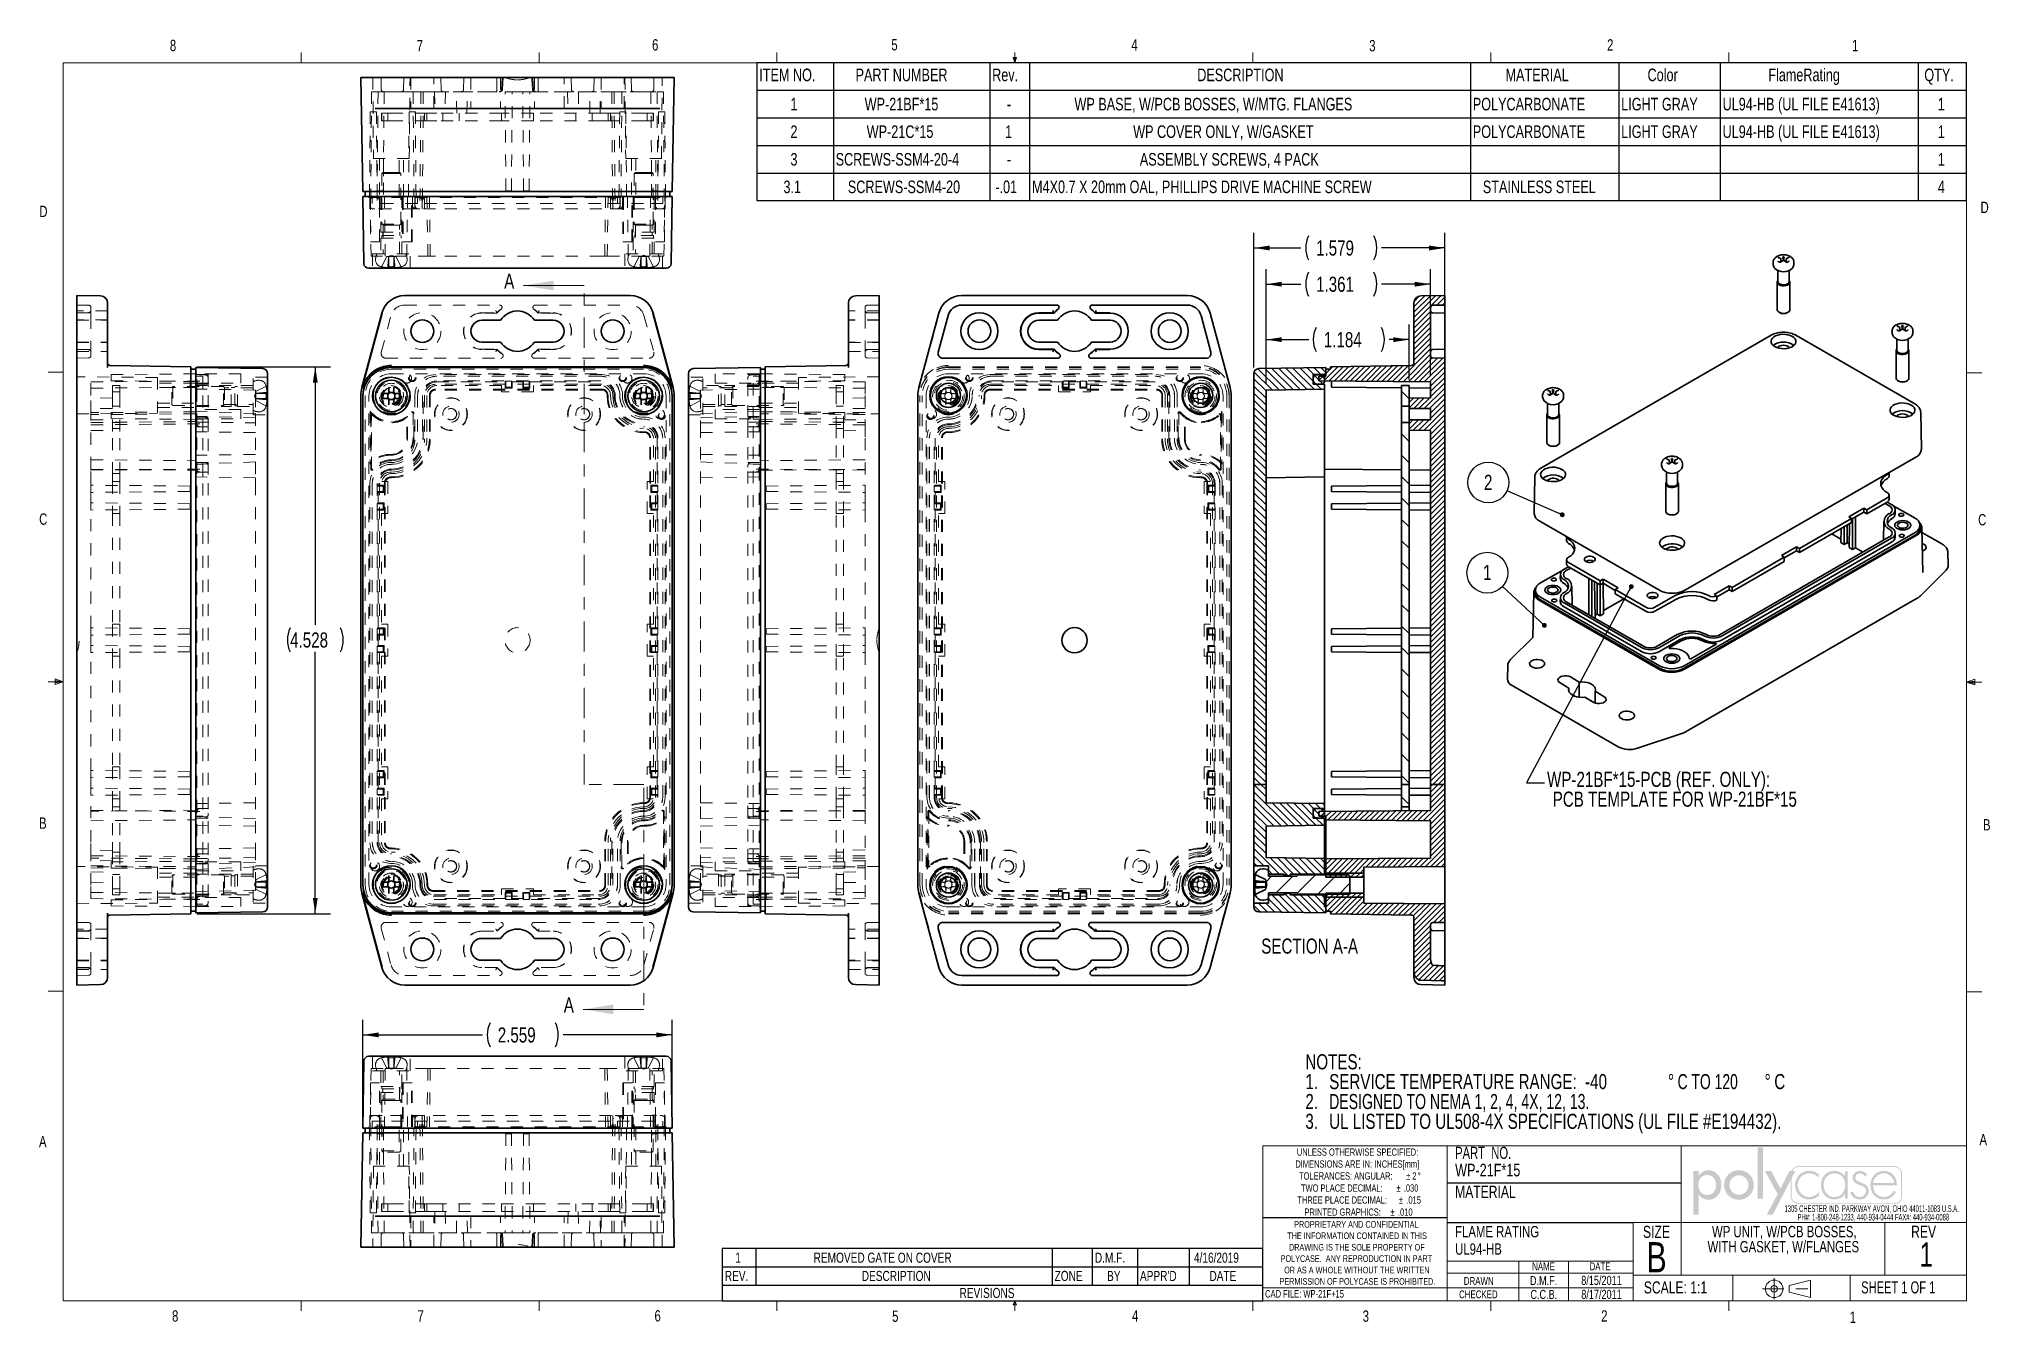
# Model space of a CAD drawing. Header units: inches. Extents: x 0.4 to 16.6, y 0.2 to 10.8.
import ezdxf

# ---------------------------------------------------------------- set-up
doc = ezdxf.new("R2010")
doc.units = ezdxf.units.IN
doc.header["$MEASUREMENT"] = 0
for name, pattern in [('CENTER', [0.4, 0.25, -0.05, 0.05, -0.05]), ('CENTERX2', [0.8, 0.5, -0.1, 0.1, -0.1]), ('HIDDEN', [0.075, 0.05, -0.025])]:
    doc.linetypes.add(name, pattern=pattern)
doc.layers.add('FORMAT', color=7, linetype='Continuous')
doc.layers.add('SLD-0', color=7, linetype='Continuous')
doc.styles.add('SLDTEXTSTYLE0', font='TXT', dxfattribs={"width": 0.525406})
doc.styles.add('SLDTEXTSTYLE1', font='TXT', dxfattribs={"width": 0.75})
doc.styles.add('SLDTEXTSTYLE2', font='TXT', dxfattribs={"width": 0.6875})
doc.styles.add('SLDTEXTSTYLE3', font='TXT', dxfattribs={"width": 0.695946})
doc.styles.add('SLDTEXTSTYLE4', font='TXT', dxfattribs={"width": 0.694444})
doc.dimstyles.new('SLDDIMSTYLE0', dxfattribs={"dimtxt": 0.125, "dimasz": 0.13, "dimexe": 0, "dimexo": 0.0625, "dimgap": 0.03125, "dimtad": 0, "dimtih": 1, "dimtoh": 1, "dimdec": 3, "dimrnd": 1e-09, "dimzin": 12, "dimdsep": 46, "dimtxsty": 'SLDTEXTSTYLE1', "dimsah": 1, "dimcen": 0.09, "dimadec": 0, "dimazin": 3, "dimtfac": 1, "dimtdec": 3, "dimtofl": 0, "dimtmove": 0, "dimatfit": 3, "dimfxl": 0, "dimfrac": 2, "dimtolj": 1, "dimtzin": 12, "dimarcsym": 0})
doc.dimstyles.new('SLDDIMSTYLE1', dxfattribs={"dimtxt": 0.18, "dimasz": 0.04, "dimexe": 0, "dimexo": 0.0625, "dimgap": 0, "dimtad": 0, "dimtih": 1, "dimtoh": 1, "dimdec": 0, "dimrnd": 1e-09, "dimzin": 0, "dimdsep": 46, "dimtxsty": 'Standard', "dimblk1": 'DOT', "dimblk2": 'DOT', "dimsah": 1, "dimcen": 0.09, "dimadec": 0, "dimazin": 0, "dimtfac": 0.04, "dimtdec": 0, "dimtofl": 0, "dimtmove": 0, "dimatfit": 3, "dimldrblk": 'DOT', "dimfxl": 0, "dimfrac": 2, "dimtolj": 1, "dimtzin": 0, "dimarcsym": 0})

msp = doc.modelspace()

# ---------------------------------------------------------------- texts
at = {"color": 7, "linetype": 'Continuous', "lineweight": 0}
for s, insert, char_height, attachment_point, style in [('8', (1.5091, 10.8315), 0.0937, 1, 'SLDTEXTSTYLE1'), ('7', (3.551, 10.8287), 0.0937, 1, 'SLDTEXTSTYLE1'), ('6', (5.4987, 10.8367), 0.0937, 1, 'SLDTEXTSTYLE1'), ('5', (7.4787, 10.8373), 0.0937, 1, 'SLDTEXTSTYLE1'), ('4', (9.4643, 10.8357), 0.0937, 1, 'SLDTEXTSTYLE1'), ('3', (11.4327, 10.8295), 0.0937, 1, 'SLDTEXTSTYLE1'), ('2', (13.401, 10.8362), 0.0937, 1, 'SLDTEXTSTYLE1'), ('1', (15.4274, 10.8301), 0.0937, 1, 'SLDTEXTSTYLE1'), ('D', (0.4286, 9.4575), 0.0937, 1, 'SLDTEXTSTYLE1'), ('D', (16.4913, 9.491), 0.0937, 1, 'SLDTEXTSTYLE1'), ('C', (0.4273, 6.9103), 0.0937, 1, 'SLDTEXTSTYLE1'), ('C', (16.4712, 6.9051), 0.0937, 1, 'SLDTEXTSTYLE1'), ('B', (0.4264, 4.3932), 0.0937, 1, 'SLDTEXTSTYLE1'), ('B', (16.5115, 4.3791), 0.0937, 1, 'SLDTEXTSTYLE1'), ('A', (0.426, 1.7559), 0.0937, 1, 'SLDTEXTSTYLE1'), ('PART  NO.', (12.1435, 1.6663), 0.1, 1, 'SLDTEXTSTYLE4'), ('A', (16.4821, 1.7726), 0.0937, 1, 'SLDTEXTSTYLE1'), ('SIZE', (13.6983, 1.0123), 0.1, 1, 'SLDTEXTSTYLE1'), ('REV', (15.917, 1.0132), 0.1, 1, 'SLDTEXTSTYLE1'), ('B', (13.8105, 0.8769), 0.25, 2, 'SLDTEXTSTYLE1'), ('1', (16.0421, 0.8744), 0.2, 2, 'SLDTEXTSTYLE1'), ('NAME', (12.8753, 0.7086), 0.065, 2, 'SLDTEXTSTYLE1'), ('DATE', (13.3428, 0.7086), 0.065, 2, 'SLDTEXTSTYLE1'), ('DRAWN', (12.2158, 0.5882), 0.065, 1, 'SLDTEXTSTYLE1'), ('D.M.F.', (12.8754, 0.5961), 0.075, 2, 'SLDTEXTSTYLE1'), ('8/15/2011', (13.3545, 0.5983), 0.075, 2, 'SLDTEXTSTYLE1'), ('8/17/2011', (13.3548, 0.4825), 0.075, 2, 'SLDTEXTSTYLE1'), ('SCALE: 1:1', (13.7049, 0.5521), 0.1, 1, 'SLDTEXTSTYLE1'), ('SHEET 1 OF 1', (15.5035, 0.5524), 0.1, 1, 'SLDTEXTSTYLE2'), ('CAD FILE: WP-21F+15', (10.5709, 0.4806), 0.0625, 1, 'SLDTEXTSTYLE1'), ('CHECKED', (12.1764, 0.4774), 0.065, 1, 'SLDTEXTSTYLE1'), ('C.C.B.', (12.8774, 0.4818), 0.075, 2, 'SLDTEXTSTYLE1'), ('8', (1.5268, 0.313), 0.0937, 1, 'SLDTEXTSTYLE1'), ('7', (3.5574, 0.3133), 0.0937, 1, 'SLDTEXTSTYLE1'), ('6', (5.5188, 0.3137), 0.0937, 1, 'SLDTEXTSTYLE1'), ('5', (7.4851, 0.3106), 0.0937, 1, 'SLDTEXTSTYLE1'), ('4', (9.4701, 0.3137), 0.0937, 1, 'SLDTEXTSTYLE1'), ('3', (11.3788, 0.3116), 0.0937, 1, 'SLDTEXTSTYLE1'), ('2', (13.3523, 0.3124), 0.0937, 1, 'SLDTEXTSTYLE1'), ('1', (15.4083, 0.3014), 0.0937, 1, 'SLDTEXTSTYLE1')]:
    msp.add_mtext(s, dxfattribs=dict(at, insert=insert, char_height=char_height, attachment_point=attachment_point, style=style))
at = {"color": 7, "linetype": 'Continuous', "char_height": 0.125, "attachment_point": 1, "style": 'SLDTEXTSTYLE1'}
for insert in [(4.275, 8.8963), (4.7685, 2.9029)]:
    msp.add_mtext('A', dxfattribs=dict(at, insert=insert))
at = {"layer": 'FORMAT', "color": 7, "attachment_point": 1, "style": 'SLDTEXTSTYLE1'}
for s, insert, char_height in [('WP-21F*15', (12.1435, 1.5258), 0.10417), ('UL94-HB', (12.1435, 0.8669), 0.09375)]:
    msp.add_mtext(s, dxfattribs=dict(at, insert=insert, char_height=char_height))
at = {"layer": 'SLD-0', "style": 'SLDTEXTSTYLE1'}
for s, insert, char_height, attachment_point in [('SECTION A-A', (10.9399, 3.3906), 0.125, 2), ('MATERIAL', (12.1435, 1.3438), 0.1, 1), ('FLAME RATING', (12.1435, 1.0108), 0.09375, 1)]:
    msp.add_mtext(s, dxfattribs=dict(at, insert=insert, char_height=char_height, attachment_point=attachment_point))

# ---------------------------------------------------------------- blocks, each defined once
blk = doc.blocks.new('SW_NOTE_0')
at = {"color": 0, "linetype": 'Continuous', "lineweight": 0, "char_height": 0.055, "attachment_point": 2, "style": 'SLDTEXTSTYLE0'}
for s, insert in [('1305 CHESTER IND. PARKWAY AVON, OHIO 44011-1083 U.S.A.', (0.742, 0.071)), ('PH#: 1-800-248-1233, 440-934-0444 FAX#: 440-934-0088', (0.756, 0))]:
    blk.add_mtext(s, dxfattribs=dict(at, insert=insert))
blk = doc.blocks.new('logo')
at = {"linetype": 'Continuous'}
blk.add_hatch(color=7, dxfattribs=at).paths.add_polyline_path([(1.559, 0.355), (1.559, 1.505), (1.44, 1.505), (1.44, 0.355)], flags=0)
h = blk.add_hatch(color=7, dxfattribs=at)
edge = h.paths.add_edge_path(flags=0)
edge.add_spline(control_points=[(0.122, 0.452), (0.17, 0.382), (0.245, 0.334), (0.333, 0.334)], knot_values=[4, 4, 4, 4, 5, 5, 5, 5], weights=[1, 1, 1, 1], degree=3, periodic=0)
edge.add_spline(control_points=[(0.333, 0.334), (0.523, 0.334), (0.629, 0.492), (0.629, 0.669)], knot_values=[3, 3, 3, 3, 4, 4, 4, 4], weights=[1, 1, 1, 1], degree=3, periodic=0)
edge.add_spline(control_points=[(0.629, 0.669), (0.629, 0.839), (0.517, 0.994), (0.338, 0.994)], knot_values=[2, 2, 2, 2, 3, 3, 3, 3], weights=[1, 1, 1, 1], degree=3, periodic=0)
edge.add_spline(control_points=[(0.338, 0.994), (0.245, 0.994), (0.171, 0.946), (0.122, 0.872)], knot_values=[1, 1, 1, 1, 2, 2, 2, 2], weights=[1, 1, 1, 1], degree=3, periodic=0)
edge.add_line((0.122, 0.872), (0.119, 0.872))
edge.add_line((0.119, 0.872), (0.119, 0.975))
edge.add_line((0.119, 0.975), (0, 0.975))
edge.add_line((0, 0.975), (0, 0))
edge.add_line((0, 0), (0.119, 0))
edge.add_line((0.119, 0), (0.119, 0.452))
edge.add_line((0.119, 0.452), (0.122, 0.452))
edge = h.paths.add_edge_path(flags=0)
edge.add_spline(control_points=[(0.113, 0.665), (0.113, 0.78), (0.185, 0.888), (0.309, 0.888), (0.437, 0.888), (0.51, 0.786), (0.51, 0.665)], knot_values=[0, 0, 0, 0, 1, 1, 1, 2, 2, 2, 2], weights=[1, 1, 1, 1, 1, 1, 1], degree=3, periodic=0)
edge.add_spline(control_points=[(0.51, 0.665), (0.51, 0.543), (0.439, 0.44), (0.309, 0.44), (0.183, 0.44), (0.113, 0.549), (0.113, 0.665)], knot_values=[2, 2, 2, 2, 3, 3, 3, 4, 4, 4, 4], weights=[1, 1, 1, 1, 1, 1, 1], degree=3, periodic=0)
h = blk.add_hatch(color=7, dxfattribs=at)
edge = h.paths.add_edge_path(flags=0)
edge.add_spline(control_points=[(0.69, 0.664), (0.69, 0.477), (0.836, 0.334), (1.022, 0.334), (1.207, 0.334), (1.353, 0.477), (1.353, 0.664)], knot_values=[0, 0, 0, 0, 1, 1, 1, 2, 2, 2, 2], weights=[1, 1, 1, 1, 1, 1, 1], degree=3, periodic=0)
edge.add_spline(control_points=[(1.353, 0.664), (1.353, 0.851), (1.207, 0.994), (1.022, 0.994), (0.836, 0.994), (0.69, 0.851), (0.69, 0.664)], knot_values=[2, 2, 2, 2, 3, 3, 3, 4, 4, 4, 4], weights=[1, 1, 1, 1, 1, 1, 1], degree=3, periodic=0)
edge = h.paths.add_edge_path(flags=0)
edge.add_spline(control_points=[(1.234, 0.664), (1.234, 0.547), (1.139, 0.448), (1.022, 0.448), (0.904, 0.448), (0.81, 0.547), (0.81, 0.664)], knot_values=[0, 0, 0, 0, 1, 1, 1, 2, 2, 2, 2], weights=[1, 1, 1, 1, 1, 1, 1], degree=3, periodic=0)
edge.add_spline(control_points=[(0.81, 0.664), (0.81, 0.782), (0.904, 0.88), (1.022, 0.88), (1.139, 0.88), (1.234, 0.782), (1.234, 0.664)], knot_values=[2, 2, 2, 2, 3, 3, 3, 4, 4, 4, 4], weights=[1, 1, 1, 1, 1, 1, 1], degree=3, periodic=0)
h = blk.add_hatch(color=7, dxfattribs=at)
edge = h.paths.add_edge_path(flags=0)
edge.add_spline(control_points=[(4.669, 0.413), (4.669, 0.316), (4.59, 0.237), (4.493, 0.237)], knot_values=[7, 7, 7, 7, 8, 8, 8, 8], weights=[1, 1, 1, 1], degree=3, periodic=0)
edge.add_line((4.493, 0.237), (2.356, 0.237))
edge.add_spline(control_points=[(2.356, 0.237), (2.259, 0.237), (2.18, 0.316), (2.18, 0.413)], knot_values=[1, 1, 1, 1, 2, 2, 2, 2], weights=[1, 1, 1, 1], degree=3, periodic=0)
edge.add_line((2.18, 0.413), (2.18, 0.781))
edge.add_line((2.18, 0.781), (1.778, 0))
edge.add_line((1.778, 0), (1.643, 0))
edge.add_line((1.643, 0), (1.887, 0.461))
edge.add_line((1.887, 0.461), (1.603, 0.975))
edge.add_line((1.603, 0.975), (1.742, 0.975))
edge.add_line((1.742, 0.975), (1.952, 0.582))
edge.add_line((1.952, 0.582), (2.146, 0.975))
edge.add_line((2.146, 0.975), (2.192, 0.975))
edge.add_spline(control_points=[(2.192, 0.975), (2.218, 1.041), (2.282, 1.087), (2.356, 1.087)], knot_values=[3.233464, 3.233464, 3.233464, 3.233464, 4, 4, 4, 4], weights=[1, 1, 1, 1], degree=3, periodic=0)
edge.add_line((2.356, 1.087), (4.493, 1.087))
edge.add_spline(control_points=[(4.493, 1.087), (4.59, 1.087), (4.669, 1.008), (4.669, 0.911)], knot_values=[5, 5, 5, 5, 6, 6, 6, 6], weights=[1, 1, 1, 1], degree=3, periodic=0)
edge.add_line((4.669, 0.911), (4.669, 0.413))
edge = h.paths.add_edge_path(flags=0)
edge.add_line((2.215, 0.975), (2.28, 0.975))
edge.add_line((2.28, 0.975), (2.201, 0.821))
edge.add_line((2.201, 0.821), (2.201, 0.413))
edge.add_spline(control_points=[(2.201, 0.413), (2.201, 0.327), (2.271, 0.258), (2.356, 0.258)], knot_values=[2, 2, 2, 2, 3, 3, 3, 3], weights=[1, 1, 1, 1], degree=3, periodic=0)
edge.add_line((2.356, 0.258), (4.493, 0.258))
edge.add_spline(control_points=[(4.493, 0.258), (4.579, 0.258), (4.649, 0.327), (4.649, 0.413)], knot_values=[4, 4, 4, 4, 5, 5, 5, 5], weights=[1, 1, 1, 1], degree=3, periodic=0)
edge.add_line((4.649, 0.413), (4.649, 0.911))
edge.add_spline(control_points=[(4.649, 0.911), (4.649, 0.997), (4.579, 1.066), (4.493, 1.066)], knot_values=[6, 6, 6, 6, 7, 7, 7, 7], weights=[1, 1, 1, 1], degree=3, periodic=0)
edge.add_line((4.493, 1.066), (2.356, 1.066))
edge.add_spline(control_points=[(2.356, 1.066), (2.293, 1.066), (2.239, 1.029), (2.215, 0.975)], knot_values=[0, 0, 0, 0, 0.732403, 0.732403, 0.732403, 0.732403], weights=[1, 1, 1, 1], degree=3, periodic=0)
h = blk.add_hatch(color=7, dxfattribs=at)
edge = h.paths.add_edge_path(flags=0)
edge.add_spline(control_points=[(2.806, 0.905), (2.745, 0.957), (2.672, 0.98), (2.593, 0.98)], knot_values=[8, 8, 8, 8, 9, 9, 9, 9], weights=[1, 1, 1, 1], degree=3, periodic=0)
edge.add_spline(control_points=[(2.593, 0.98), (2.413, 0.98), (2.278, 0.84), (2.278, 0.662)], knot_values=[7, 7, 7, 7, 8, 8, 8, 8], weights=[1, 1, 1, 1], degree=3, periodic=0)
edge.add_spline(control_points=[(2.278, 0.662), (2.278, 0.484), (2.41, 0.342), (2.592, 0.342)], knot_values=[6, 6, 6, 6, 7, 7, 7, 7], weights=[1, 1, 1, 1], degree=3, periodic=0)
edge.add_spline(control_points=[(2.592, 0.342), (2.674, 0.342), (2.752, 0.372), (2.814, 0.427)], knot_values=[5, 5, 5, 5, 6, 6, 6, 6], weights=[1, 1, 1, 1], degree=3, periodic=0)
edge.add_line((2.814, 0.427), (2.814, 0.507))
edge.add_spline(control_points=[(2.814, 0.507), (2.759, 0.44), (2.676, 0.398), (2.589, 0.398)], knot_values=[3, 3, 3, 3, 4, 4, 4, 4], weights=[1, 1, 1, 1], degree=3, periodic=0)
edge.add_spline(control_points=[(2.589, 0.398), (2.445, 0.398), (2.337, 0.523), (2.337, 0.662)], knot_values=[2, 2, 2, 2, 3, 3, 3, 3], weights=[1, 1, 1, 1], degree=3, periodic=0)
edge.add_spline(control_points=[(2.337, 0.662), (2.337, 0.802), (2.446, 0.925), (2.59, 0.925)], knot_values=[1, 1, 1, 1, 2, 2, 2, 2], weights=[1, 1, 1, 1], degree=3, periodic=0)
edge.add_spline(control_points=[(2.59, 0.925), (2.678, 0.925), (2.748, 0.889), (2.806, 0.825)], knot_values=[0, 0, 0, 0, 1, 1, 1, 1], weights=[1, 1, 1, 1], degree=3, periodic=0)
edge.add_line((2.806, 0.825), (2.806, 0.905))
h = blk.add_hatch(color=7, dxfattribs=at)
edge = h.paths.add_edge_path(flags=0)
edge.add_spline(control_points=[(3.392, 0.861), (3.34, 0.938), (3.25, 0.98), (3.156, 0.98)], knot_values=[6, 6, 6, 6, 7, 7, 7, 7], weights=[1, 1, 1, 1], degree=3, periodic=0)
edge.add_spline(control_points=[(3.156, 0.98), (2.972, 0.98), (2.857, 0.844), (2.857, 0.665)], knot_values=[5, 5, 5, 5, 6, 6, 6, 6], weights=[1, 1, 1, 1], degree=3, periodic=0)
edge.add_spline(control_points=[(2.857, 0.665), (2.857, 0.486), (2.973, 0.342), (3.159, 0.342)], knot_values=[4, 4, 4, 4, 5, 5, 5, 5], weights=[1, 1, 1, 1], degree=3, periodic=0)
edge.add_spline(control_points=[(3.159, 0.342), (3.249, 0.342), (3.347, 0.387), (3.392, 0.465)], knot_values=[3, 3, 3, 3, 4, 4, 4, 4], weights=[1, 1, 1, 1], degree=3, periodic=0)
edge.add_line((3.392, 0.465), (3.395, 0.465))
edge.add_line((3.395, 0.465), (3.395, 0.355))
edge.add_line((3.395, 0.355), (3.454, 0.355))
edge.add_line((3.454, 0.355), (3.454, 0.967))
edge.add_line((3.454, 0.967), (3.395, 0.967))
edge.add_line((3.395, 0.967), (3.395, 0.861))
edge.add_line((3.395, 0.861), (3.392, 0.861))
edge = h.paths.add_edge_path(flags=0)
edge.add_spline(control_points=[(3.398, 0.672), (3.398, 0.525), (3.314, 0.397), (3.157, 0.397), (3.009, 0.397), (2.916, 0.525), (2.916, 0.665)], knot_values=[0, 0, 0, 0, 1, 1, 1, 2, 2, 2, 2], weights=[1, 1, 1, 1, 1, 1, 1], degree=3, periodic=0)
edge.add_spline(control_points=[(2.916, 0.665), (2.916, 0.798), (3.013, 0.925), (3.153, 0.925), (3.302, 0.925), (3.398, 0.814), (3.398, 0.672)], knot_values=[2, 2, 2, 2, 3, 3, 3, 4, 4, 4, 4], weights=[1, 1, 1, 1, 1, 1, 1], degree=3, periodic=0)
h = blk.add_hatch(color=7, dxfattribs=at)
edge = h.paths.add_edge_path(flags=0)
edge.add_spline(control_points=[(3.731, 0.98), (3.793, 0.98), (3.861, 0.939), (3.887, 0.882)], knot_values=[11, 11, 11, 11, 12, 12, 12, 12], weights=[1, 1, 1, 1], degree=3, periodic=0)
edge.add_line((3.887, 0.882), (3.836, 0.856))
edge.add_spline(control_points=[(3.836, 0.856), (3.816, 0.898), (3.776, 0.925), (3.728, 0.925)], knot_values=[0, 0, 0, 0, 1, 1, 1, 1], weights=[1, 1, 1, 1], degree=3, periodic=0)
edge.add_spline(control_points=[(3.728, 0.925), (3.677, 0.925), (3.624, 0.882), (3.624, 0.829)], knot_values=[1, 1, 1, 1, 2, 2, 2, 2], weights=[1, 1, 1, 1], degree=3, periodic=0)
edge.add_spline(control_points=[(3.624, 0.829), (3.624, 0.682), (3.922, 0.754), (3.922, 0.533)], knot_values=[2, 2, 2, 2, 3, 3, 3, 3], weights=[1, 1, 1, 1], degree=3, periodic=0)
edge.add_spline(control_points=[(3.922, 0.533), (3.922, 0.42), (3.834, 0.342), (3.724, 0.342)], knot_values=[3, 3, 3, 3, 4, 4, 4, 4], weights=[1, 1, 1, 1], degree=3, periodic=0)
edge.add_spline(control_points=[(3.724, 0.342), (3.622, 0.342), (3.539, 0.404), (3.514, 0.503)], knot_values=[4, 4, 4, 4, 5, 5, 5, 5], weights=[1, 1, 1, 1], degree=3, periodic=0)
edge.add_line((3.514, 0.503), (3.572, 0.522))
edge.add_spline(control_points=[(3.572, 0.522), (3.595, 0.449), (3.644, 0.397), (3.724, 0.397)], knot_values=[6, 6, 6, 6, 7, 7, 7, 7], weights=[1, 1, 1, 1], degree=3, periodic=0)
edge.add_spline(control_points=[(3.724, 0.397), (3.801, 0.397), (3.862, 0.458), (3.862, 0.535)], knot_values=[7, 7, 7, 7, 8, 8, 8, 8], weights=[1, 1, 1, 1], degree=3, periodic=0)
edge.add_spline(control_points=[(3.862, 0.535), (3.862, 0.611), (3.804, 0.635), (3.743, 0.656)], knot_values=[8, 8, 8, 8, 9, 9, 9, 9], weights=[1, 1, 1, 1], degree=3, periodic=0)
edge.add_spline(control_points=[(3.743, 0.656), (3.659, 0.686), (3.564, 0.722), (3.564, 0.825)], knot_values=[9, 9, 9, 9, 10, 10, 10, 10], weights=[1, 1, 1, 1], degree=3, periodic=0)
edge.add_spline(control_points=[(3.564, 0.825), (3.564, 0.918), (3.642, 0.98), (3.731, 0.98)], knot_values=[10, 10, 10, 10, 11, 11, 11, 11], weights=[1, 1, 1, 1], degree=3, periodic=0)
h = blk.add_hatch(color=7, dxfattribs=at)
edge = h.paths.add_edge_path(flags=0)
edge.add_spline(control_points=[(4.554, 0.656), (4.555, 0.832), (4.445, 0.98), (4.26, 0.98)], knot_values=[6, 6, 6, 6, 7, 7, 7, 7], weights=[1, 1, 1, 1], degree=3, periodic=0)
edge.add_spline(control_points=[(4.26, 0.98), (4.081, 0.98), (3.963, 0.833), (3.963, 0.662)], knot_values=[5, 5, 5, 5, 6, 6, 6, 6], weights=[1, 1, 1, 1], degree=3, periodic=0)
edge.add_spline(control_points=[(3.963, 0.662), (3.963, 0.489), (4.078, 0.342), (4.26, 0.342)], knot_values=[4, 4, 4, 4, 5, 5, 5, 5], weights=[1, 1, 1, 1], degree=3, periodic=0)
edge.add_spline(control_points=[(4.26, 0.342), (4.38, 0.342), (4.478, 0.401), (4.534, 0.507)], knot_values=[3, 3, 3, 3, 4, 4, 4, 4], weights=[1, 1, 1, 1], degree=3, periodic=0)
edge.add_line((4.534, 0.507), (4.484, 0.537))
edge.add_spline(control_points=[(4.484, 0.537), (4.44, 0.454), (4.363, 0.398), (4.268, 0.398)], knot_values=[1, 1, 1, 1, 2, 2, 2, 2], weights=[1, 1, 1, 1], degree=3, periodic=0)
edge.add_spline(control_points=[(4.268, 0.398), (4.126, 0.398), (4.019, 0.501), (4.023, 0.656)], knot_values=[0, 0, 0, 0, 1, 1, 1, 1], weights=[1, 1, 1, 1], degree=3, periodic=0)
edge.add_line((4.023, 0.656), (4.554, 0.656))
edge = h.paths.add_edge_path(flags=0)
edge.add_spline(control_points=[(4.023, 0.712), (4.033, 0.827), (4.136, 0.925), (4.261, 0.925)], knot_values=[1, 1, 1, 1, 2, 2, 2, 2], weights=[1, 1, 1, 1], degree=3, periodic=0)
edge.add_spline(control_points=[(4.261, 0.925), (4.387, 0.925), (4.48, 0.824), (4.494, 0.712)], knot_values=[0, 0, 0, 0, 1, 1, 1, 1], weights=[1, 1, 1, 1], degree=3, periodic=0)
edge.add_line((4.494, 0.712), (4.023, 0.712))
blk = doc.blocks.new('POLYCASE LOGO')
at = {"color": 7, "linetype": 'Continuous', "xscale": 0.37, "yscale": 0.37, "zscale": 0.37}
blk.add_blockref('logo', (0.101, -0.571), dxfattribs=at)
at = {"color": 7, "linetype": 'Continuous', "lineweight": 0}
blk.add_blockref('SW_NOTE_0', (0.835, -0.564), dxfattribs=at)
blk = doc.blocks.new('ThirdAngleProjectionBlock')
at = {"color": 7, "linetype": 'CENTERX2', "lineweight": 18}
for p, q in [((0.275, 0.506), (0.275, 0)), ((0, 0.253), (1.202, 0.253))]:
    blk.add_line(p, q, dxfattribs=at)
at = {"color": 7, "linetype": 'Continuous', "lineweight": 18}
for p, q in [((0.632, 0.332), (1.13, 0.459)), ((0.632, 0.332), (0.632, 0.174)), ((0.632, 0.174), (1.13, 0.048)), ((1.13, 0.459), (1.13, 0.048))]:
    blk.add_line(p, q, dxfattribs=at)
for radius in [0.206, 0.0789]:
    blk.add_circle((0.275, 0.253), radius, dxfattribs=at)
blk = doc.blocks.new('SW_NOTE_1')
at = {"layer": 'SLD-0', "color": 0, "char_height": 0.125, "attachment_point": 1}
for s, insert, style in [('NOTES:', (0, 0.161), 'SLDTEXTSTYLE1'), ('1.', (0, -0.003), 'SLDTEXTSTYLE1'), ('SERVICE TEMPERATURE RANGE:  -40', (0.197, -0.003), 'SLDTEXTSTYLE1'), ('%%d', (3, -0.003), 'SLDTEXTSTYLE1'), ('C TO 120', (3.08, -0.003), 'SLDTEXTSTYLE2'), ('%%d', (3.8, -0.003), 'SLDTEXTSTYLE1'), ('C', (3.88, -0.003), 'SLDTEXTSTYLE1'), ('2.', (0, -0.168), 'SLDTEXTSTYLE1'), ('DESIGNED TO NEMA 1, 2, 4, 4X, 12, 13.', (0.197, -0.168), 'SLDTEXTSTYLE3'), ('3.', (0, -0.332), 'SLDTEXTSTYLE1'), ('UL LISTED TO UL508-4X SPECIFICATIONS (UL FILE #E194432).', (0.197, -0.332), 'SLDTEXTSTYLE1')]:
    blk.add_mtext(s, dxfattribs=dict(at, insert=insert, style=style))
blk = doc.blocks.new('SW_NOTE_2')
at = {"color": 0, "linetype": 'Continuous', "lineweight": 0, "char_height": 0.06, "attachment_point": 2, "style": 'SLDTEXTSTYLE1'}
for s, insert in [('UNLESS OTHERWISE SPECIFIED:', (0.567, 0.077)), ('DIMENSIONS ARE IN: INCHES[mm]', (0.565, -0.022)), ('TOLERANCES: ANGULAR:', (0.47, -0.121)), ('%%p', (0.986, -0.121)), ('2', (1.037, -0.121)), ('%%d', (1.077, -0.121)), ('THREE PLACE DECIMAL:', (0.44, -0.32)), ('TWO PLACE DECIMAL:', (0.437, -0.221)), ('%%p', (0.905, -0.221)), ('.030', (1.01, -0.221)), ('.015', (1.031, -0.32)), ('PRINTED GRAPHICS:', (0.444, -0.42)), ('%%p', (0.857, -0.42)), ('.010', (0.962, -0.42)), ('%%p', (0.926, -0.32))]:
    blk.add_mtext(s, dxfattribs=dict(at, insert=insert))
blk = doc.blocks.new('SW_NOTE_3')
at = {"color": 0, "linetype": 'Continuous', "lineweight": 0, "char_height": 0.055, "attachment_point": 2, "style": 'SLDTEXTSTYLE1'}
for s, insert in [('PROPRIETARY AND CONFIDENTIAL', (0.583, 0.071)), ('THE INFORMATION CONTAINED IN THIS', (0.589, -0.023)), ('DRAWING IS THE SOLE PROPERTY OF', (0.587, -0.118)), ('POLYCASE.  ANY REPRODUCTION IN PART', (0.583, -0.212)), ('OR AS A WHOLE WITHOUT THE WRITTEN', (0.587, -0.307)), ('PERMISSION OF POLYCASE IS PROHIBITED.', (0.592, -0.401))]:
    blk.add_mtext(s, dxfattribs=dict(at, insert=insert))
blk = doc.blocks.new('SW_NOTE_4')
at = {"color": 0, "linetype": 'Continuous', "lineweight": 0, "char_height": 0.09375, "attachment_point": 2, "style": 'SLDTEXTSTYLE1'}
for s, insert in [('WITH GASKET, W/FLANGES', (0.726, -0.004)), ('WP UNIT, W/PCB BOSSES,', (0.734, 0.121))]:
    blk.add_mtext(s, dxfattribs=dict(at, insert=insert))
blk = doc.blocks.new('SW_TABLEANNOTATION_0')
at = {"layer": 'SLD-0', "color": 0}
for p, q in [((0, 0), (0, -1.142)), ((10.01, 0), (0, 0)), ((0.633, 0), (0.633, -0.228)), ((1.928, 0), (1.928, -0.228)), ((2.257, 0), (2.257, -0.228)), ((5.904, 0), (5.904, -0.228)), ((7.132, 0), (7.132, -0.228)), ((7.971, 0), (7.971, -0.228)), ((9.61, 0), (9.61, -0.228)), ((10.01, -1.142), (10.01, 0)), ((0, -0.228), (10.01, -0.228)), ((0.633, -0.228), (0.633, -1.142)), ((1.928, -0.228), (1.928, -1.142)), ((2.257, -0.228), (2.257, -1.142)), ((5.904, -0.228), (5.904, -1.142)), ((7.132, -0.228), (7.132, -1.142)), ((7.971, -0.228), (7.971, -1.142)), ((9.61, -0.228), (9.61, -1.142)), ((0, -0.457), (10.01, -0.457)), ((0, -0.685), (10.01, -0.685)), ((0, -0.914), (10.01, -0.914)), ((0, -1.142), (10.01, -1.142))]:
    blk.add_line(p, q, dxfattribs=at)
at = {"layer": 'SLD-0', "color": 0, "attachment_point": 1, "style": 'SLDTEXTSTYLE1'}
for s, insert, char_height in [('ITEM NO.', (0.02, -0.049), 0.1042), ('PART NUMBER', (0.817, -0.049), 0.10417), ('Rev.', (1.947, -0.049), 0.1042), ('DESCRIPTION', (3.644, -0.049), 0.10417), ('MATERIAL', (6.195, -0.049), 0.1042), ('Color', (7.37, -0.049), 0.1042), ('FlameRating', (8.369, -0.049), 0.10417), ('QTY.', (9.66, -0.049), 0.1042), ('1', (0.278, -0.291), 0.104), ('WP-21BF*15', (0.892, -0.291), 0.1042), ('WP BASE, W/PCB BOSSES, W/MTG. FLANGES', (2.628, -0.291), 0.10417), ('POLYCARBONATE', (5.924, -0.291), 0.10417), ('LIGHT GRAY', (7.152, -0.291), 0.1042), ('UL94-HB (UL FILE E41613)', (7.991, -0.291), 0.10417), ('1', (9.772, -0.291), 0.104), ('-', (2.069, -0.291), 0.104), ('2', (0.278, -0.519), 0.104), ('WP-21C*15', (0.909, -0.519), 0.1042), ('1', (2.054, -0.519), 0.104), ('WP COVER ONLY, W/GASKET', (3.114, -0.519), 0.10417), ('POLYCARBONATE', (5.924, -0.519), 0.10417), ('LIGHT GRAY', (7.152, -0.519), 0.1042), ('UL94-HB (UL FILE E41613)', (7.991, -0.519), 0.10417), ('1', (9.772, -0.519), 0.104), ('3', (0.278, -0.748), 0.104), ('SCREWS-SSM4-20-4', (0.652, -0.748), 0.10417), ('-', (2.069, -0.748), 0.104), ('ASSEMBLY SCREWS, 4 PACK', (3.169, -0.748), 0.10417), ('1', (9.772, -0.748), 0.104), ('3.1', (0.22, -0.976), 0.1042), ('SCREWS-SSM4-20', (0.753, -0.976), 0.10417), ('-.01', (1.973, -0.976), 0.1042), ('M4X0.7 X 20mm OAL, PHILLIPS DRIVE MACHINE SCREW', (2.277, -0.976), 0.10417), ('STAINLESS STEEL', (6.007, -0.976), 0.10417), ('4', (9.772, -0.976), 0.104)]:
    blk.add_mtext(s, dxfattribs=dict(at, insert=insert, char_height=char_height))
blk = doc.blocks.new('SW_TABLEANNOTATION_1')
at = {"layer": 'SLD-0', "color": 0}
for p, q in [((0, 0), (0, -0.432)), ((4.472, 0), (0, 0)), ((0.278, 0), (0.278, -0.151)), ((2.729, 0), (2.729, -0.151)), ((3.062, 0), (3.062, -0.151)), ((3.435, 0), (3.435, -0.151)), ((3.863, 0), (3.863, -0.151)), ((4.472, -0.432), (4.472, 0)), ((0, -0.151), (4.472, -0.151)), ((0.278, -0.151), (0.278, -0.302)), ((2.729, -0.151), (2.729, -0.302)), ((3.062, -0.151), (3.062, -0.302)), ((3.435, -0.151), (3.435, -0.302)), ((3.863, -0.151), (3.863, -0.302)), ((0, -0.302), (4.472, -0.302)), ((0, -0.432), (4.472, -0.432))]:
    blk.add_line(p, q, dxfattribs=at)
at = {"layer": 'SLD-0', "color": 0, "attachment_point": 1, "style": 'SLDTEXTSTYLE1'}
for s, insert, char_height in [('1', (0.108, -0.034), 0.0833), ('REMOVED GATE ON COVER', (0.756, -0.034), 0.08333), ('D.M.F.', (3.083, -0.034), 0.0833), ('4/16/2019', (3.903, -0.034), 0.0833), ('REV.', (0.021, -0.185), 0.0833), ('DESCRIPTION', (1.154, -0.185), 0.08333), ('ZONE', (2.75, -0.185), 0.0833), ('BY', (3.184, -0.185), 0.0833), ("APPR'D", (3.456, -0.185), 0.0833), ('DATE', (4.031, -0.185), 0.0833), ('REVISIONS', (1.963, -0.326), 0.0833)]:
    blk.add_mtext(s, dxfattribs=dict(at, insert=insert, char_height=char_height))
blk = doc.blocks.new('_D')
at = {"layer": 'SLD-0'}
for p, q in [((10.479, 8.119), (10.479, 9.233)), ((12.058, 8.246), (12.058, 9.233)), ((10.479, 9.108), (10.868, 9.108)), ((12.058, 9.108), (11.534, 9.108))]:
    blk.add_line(p, q, dxfattribs=at)
for centre, start, end in [((11.129, 9.108), 153.4349, 206.5651), ((11.273, 9.108), 333.4349, 26.5651)]:
    blk.add_arc(centre, 0.222, start, end, dxfattribs=at)
for points in [[(10.479, 9.108), (10.609, 9.088), (10.609, 9.128)], [(12.058, 9.108), (11.928, 9.128), (11.928, 9.088)]]:
    blk.add_solid(points, dxfattribs=at)
at = {"layer": 'SLD-0', "insert": (10.993, 9.17), "char_height": 0.125, "attachment_point": 1, "style": 'SLDTEXTSTYLE1'}
blk.add_mtext('1.579', dxfattribs=at)
blk = doc.blocks.new('_D_1')
at = {"layer": 'SLD-0'}
for p, q in [((10.579, 7.982), (10.579, 8.933)), ((11.94, 8.049), (11.94, 8.933)), ((10.579, 8.808), (10.868, 8.808)), ((11.94, 8.808), (11.534, 8.808))]:
    blk.add_line(p, q, dxfattribs=at)
for centre, start, end in [((11.129, 8.808), 153.4349, 206.5651), ((11.273, 8.808), 333.4349, 26.5651)]:
    blk.add_arc(centre, 0.222, start, end, dxfattribs=at)
for points in [[(10.579, 8.808), (10.709, 8.788), (10.709, 8.828)], [(11.94, 8.808), (11.81, 8.828), (11.81, 8.788)]]:
    blk.add_solid(points, dxfattribs=at)
at = {"layer": 'SLD-0', "insert": (10.993, 8.87), "char_height": 0.125, "attachment_point": 1, "style": 'SLDTEXTSTYLE1'}
blk.add_mtext('1.361', dxfattribs=at)
blk = doc.blocks.new('_D_2')
at = {"layer": 'SLD-0'}
for p, q in [((10.579, 7.982), (10.579, 8.474)), ((11.763, 8.019), (11.763, 8.474)), ((10.579, 8.349), (10.932, 8.349)), ((11.763, 8.349), (11.597, 8.349))]:
    blk.add_line(p, q, dxfattribs=at)
for centre, start, end in [((11.192, 8.349), 153.4349, 206.5651), ((11.336, 8.349), 333.4349, 26.5651)]:
    blk.add_arc(centre, 0.222, start, end, dxfattribs=at)
for points in [[(10.579, 8.349), (10.709, 8.329), (10.709, 8.369)], [(11.763, 8.349), (11.633, 8.369), (11.633, 8.329)]]:
    blk.add_solid(points, dxfattribs=at)
at = {"layer": 'SLD-0', "insert": (11.057, 8.411), "char_height": 0.125, "attachment_point": 1, "style": 'SLDTEXTSTYLE1'}
blk.add_mtext('1.184', dxfattribs=at)
blk = doc.blocks.new('_D_3')
at = {"layer": 'SLD-0'}
for p, q in [((3.106, 1.832), (3.106, 2.718)), ((3.106, 2.593), (4.097, 2.593)), ((5.665, 2.593), (4.762, 2.593)), ((5.665, 1.832), (5.665, 2.718))]:
    blk.add_line(p, q, dxfattribs=at)
for centre, start, end in [((4.357, 2.593), 153.4349, 206.5651), ((4.501, 2.593), 333.4349, 26.5651)]:
    blk.add_arc(centre, 0.222, start, end, dxfattribs=at)
for points in [[(3.106, 2.593), (3.236, 2.573), (3.236, 2.613)], [(5.665, 2.593), (5.535, 2.613), (5.535, 2.573)]]:
    blk.add_solid(points, dxfattribs=at)
at = {"layer": 'SLD-0', "insert": (4.222, 2.655), "char_height": 0.125, "attachment_point": 1, "style": 'SLDTEXTSTYLE1'}
blk.add_mtext('2.559', dxfattribs=at)
blk = doc.blocks.new('SW_NOTE_5')
at = {"layer": 'SLD-0', "color": 0}
blk.add_circle((-0.155, 0.068), 0.169, dxfattribs=at)
at = {"layer": 'SLD-0', "color": 0, "insert": (-0.156, 0.132), "char_height": 0.125, "attachment_point": 2, "style": 'SLDTEXTSTYLE1'}
blk.add_mtext('2', dxfattribs=at)
blk = doc.blocks.new('_DOT')
at = {"color": 0, "linetype": 'ByBlock', "lineweight": -2}
blk.add_line((-0.5, 0), (-1, 0), dxfattribs=at)
at = {"color": 0, "linetype": 'ByBlock', "const_width": 0.5}
blk.add_lwpolyline([(-0.25, 0, 1), (0.25, 0, 1)], format="xyb", close=True, dxfattribs=at)
blk = doc.blocks.new('SW_NOTE_6')
at = {"layer": 'SLD-0', "color": 0}
blk.add_circle((-0.124, 0.115), 0.169, dxfattribs=at)
at = {"layer": 'SLD-0', "color": 0, "insert": (-0.125, 0.179), "char_height": 0.125, "attachment_point": 2, "style": 'SLDTEXTSTYLE1'}
blk.add_mtext('1', dxfattribs=at)
blk = doc.blocks.new('SW_NOTE_7')
at = {"layer": 'SLD-0', "color": 0, "char_height": 0.125, "attachment_point": 1, "style": 'SLDTEXTSTYLE1'}
for s, insert in [('WP-21BF*15-PCB (REF. ONLY):', (0.021, 0.091)), ('PCB TEMPLATE FOR WP-21BF*15', (0.068, -0.073))]:
    blk.add_mtext(s, dxfattribs=dict(at, insert=insert))
blk = doc.blocks.new('_D_4')
at = {"layer": 'SLD-0'}
for p, q in [((1.733, 8.124), (2.837, 8.124)), ((2.712, 8.124), (2.712, 5.988)), ((2.712, 3.596), (2.712, 5.764)), ((1.733, 3.596), (2.837, 3.596))]:
    blk.add_line(p, q, dxfattribs=at)
for centre, start, end in [((2.703, 5.863), 153.4349, 206.5651), ((2.722, 5.863), 333.4349, 26.5651)]:
    blk.add_arc(centre, 0.222, start, end, dxfattribs=at)
for points in [[(2.712, 8.124), (2.692, 7.994), (2.732, 7.994)], [(2.712, 3.596), (2.732, 3.726), (2.692, 3.726)]]:
    blk.add_solid(points, dxfattribs=at)
at = {"layer": 'SLD-0', "insert": (2.504, 5.925), "char_height": 0.125, "attachment_point": 1, "style": 'SLDTEXTSTYLE1'}
blk.add_mtext('4.528', dxfattribs=at)

# ---------------------------------------------------------------- dimensions: what is measured, and where the dimension line sits
at = {"layer": 'SLD-0'}
for base, p1, p2, picture, middle in [((12.0581, 9.1082), (10.4788, 8.069), (12.0581, 8.1957), '_D', (11.2013, 9.1082)), ((10.5788, 8.8082), (11.9401, 7.9987), (10.5788, 7.932), '_D_1', (11.2013, 8.8082)), ((11.763, 8.3495), (10.5788, 7.932), (11.763, 7.969), '_D_2', (11.2644, 8.3495)), ((5.6649, 2.5935), (3.1058, 1.7816), (5.6649, 1.7816), '_D_3', (4.4294, 2.5935))]:
    dim = msp.add_linear_dim(base=base, p1=p1, p2=p2, text='(<>)', dimstyle='SLDDIMSTYLE0', dxfattribs=at)
    dim.commit()
    dim.dimension.update_dxf_attribs({"geometry": picture, "text_midpoint": middle, "dimtype": 160})
dim = msp.add_linear_dim(base=(2.71222, 3.59635), p1=(1.68304, 8.12391), p2=(1.68304, 3.59635), angle=90, text='(<>)', dimstyle='SLDDIMSTYLE0', dxfattribs=at)
dim.commit()
dim.dimension.update_dxf_attribs({"geometry": '_D_4', "text_midpoint": (2.71222, 5.87592), "dimtype": 160})

# ---------------------------------------------------------------- hatches: boundary and pattern name
at = {"linetype": 'Continuous', "lineweight": 18}
h = msp.add_hatch(dxfattribs=at)
h.set_pattern_fill('ANSI31', scale=0.25, style=0)
edge = h.paths.add_edge_path(flags=0)
edge.add_line((12.0581, 7.7319), (12.0581, 8.1957))
edge.add_line((12.0581, 8.1957), (11.9594, 8.1974))
edge.add_arc((11.9597, 8.2171), 0.0197, 180, 269, ccw=False)
edge.add_line((11.94, 8.2171), (11.94, 8.6143))
edge.add_arc((11.9597, 8.6143), 0.0197, 91, 180, ccw=False)
edge.add_line((11.9594, 8.634), (12.0581, 8.6357))
edge.add_line((12.0581, 8.6357), (12.0581, 8.7145))
edge.add_line((12.0581, 8.7145), (11.8603, 8.711))
edge.add_arc((11.8613, 8.652), 0.0591, 91, 180)
edge.add_line((11.8022, 8.652), (11.8022, 8.1553))
edge.add_arc((11.7826, 8.1553), 0.0197, 271, 360, ccw=False)
edge.add_line((11.7829, 8.1356), (11.1131, 8.1239))
edge.add_line((11.1131, 8.1239), (11.1131, 8.1042))
edge.add_line((11.1131, 8.1042), (11.0738, 8.1042))
edge.add_line((11.0738, 8.1042), (11.0738, 8.0463))
edge.add_line((11.0738, 8.0463), (11.0147, 8.0457))
edge.add_line((11.0147, 8.0457), (11.0147, 8.0068))
edge.add_line((11.0147, 8.0068), (11.9401, 7.9987))
edge.add_line((11.9401, 7.9987), (11.9401, 7.8675))
edge.add_line((11.9401, 7.8675), (11.763, 7.8644))
edge.add_line((11.763, 7.8644), (11.763, 7.7794))
edge.add_line((11.763, 7.7794), (11.9401, 7.7779))
edge.add_line((11.9401, 7.7779), (11.9401, 7.7319))
edge.add_line((11.9401, 7.7319), (12.0581, 7.7319))
h = msp.add_hatch(dxfattribs=at)
h.set_pattern_fill('ANSI31', scale=0.333333, angle=90, style=0)
edge = h.paths.add_edge_path(flags=0)
edge.add_line((10.5788, 7.7319), (10.5788, 7.932))
edge.add_line((10.5788, 7.932), (11.0638, 7.9391))
edge.add_line((11.0638, 7.9391), (11.0638, 7.9791))
edge.add_line((11.0638, 7.9791), (10.9698, 7.9791))
edge.add_line((10.9698, 7.9791), (10.9698, 8.0591))
edge.add_line((10.9698, 8.0591), (11.0638, 8.0591))
edge.add_line((11.0638, 8.0591), (11.0638, 8.0671))
edge.add_line((11.0638, 8.0671), (11.0738, 8.0671))
edge.add_line((11.0738, 8.0671), (11.0738, 8.1171))
edge.add_line((11.0738, 8.1171), (10.5182, 8.1089))
edge.add_arc((10.5188, 8.069), 0.04, 90.844, 180)
edge.add_line((10.4788, 8.069), (10.4788, 7.7319))
edge.add_line((10.4788, 7.7319), (10.5788, 7.7319))
h = msp.add_hatch(dxfattribs=at)
h.set_pattern_fill('ANSI31', scale=0.333333, angle=90, style=0)
edge = h.paths.add_edge_path(flags=0)
edge.add_spline(control_points=[(11.0638, 8.0191), (11.0638, 8.0536), (11.0535, 8.059), (10.9801, 8.0594), (10.9698, 8.0502), (10.9698, 8.0191)], knot_values=[0, 0, 0, 0, 0.45, 0.55, 1, 1, 1, 1], weights=[1, 1, 1, 1, 1, 1], degree=3, periodic=0)
edge.add_spline(control_points=[(10.9698, 8.0191), (10.9698, 7.9881), (10.9801, 7.9789), (11.0535, 7.9792), (11.0638, 7.9847), (11.0638, 8.0191)], knot_values=[0, 0, 0, 0, 0.45, 0.55, 1, 1, 1, 1], weights=[1, 1, 1, 1, 1, 1], degree=3, periodic=0)
h = msp.add_hatch(dxfattribs=at)
h.set_pattern_fill('ANSI31', angle=90, style=0)
h.paths.add_polyline_path([(11.763, 7.969), (11.7005, 7.969), (11.7005, 7.7994), (11.763, 7.7994)], flags=0)
h = msp.add_hatch(dxfattribs=at)
h.set_pattern_fill('ANSI31', scale=0.333333, angle=90, style=0)
h.paths.add_polyline_path([(10.5788, 7.7319), (10.4788, 7.7319), (10.4788, 4.6661), (10.5788, 4.6661)], flags=0)
h = msp.add_hatch(dxfattribs=at)
h.set_pattern_fill('ANSI31', angle=90, style=0)
h.paths.add_polyline_path([(11.763, 7.6644), (11.7005, 7.6644), (11.7005, 4.6661), (11.763, 4.6661)], flags=0)
h = msp.add_hatch(dxfattribs=at)
h.set_pattern_fill('ANSI31', scale=0.25, style=0)
h.paths.add_polyline_path([(12.0581, 4.6661), (12.0581, 7.7319), (11.9401, 7.7319), (11.9401, 7.686), (11.763, 7.6844), (11.763, 7.5994), (11.9401, 7.5963), (11.9401, 4.6661)], flags=0)
h = msp.add_hatch(dxfattribs=at)
h.set_pattern_fill('ANSI31', scale=0.333333, angle=90, style=0)
h.paths.add_polyline_path([(10.5788, 4.321), (11.0638, 4.3281), (11.0638, 4.3881), (10.9698, 4.3881), (10.9698, 4.4681), (11.0638, 4.4681), (11.0638, 4.5081), (10.5788, 4.5153), (10.5788, 4.6661), (10.4788, 4.6661), (10.4788, 3.9931), (10.5988, 3.9931), (10.5988, 3.9241), (10.7288, 3.9241), (10.7288, 3.9181), (10.7488, 3.9181), (10.7488, 3.9091), (10.7788, 3.9091), (10.7788, 3.9241), (11.0638, 3.9241), (11.0638, 4.0531), (10.5788, 4.0603)], flags=0)
h = msp.add_hatch(dxfattribs=at)
h.set_pattern_fill('ANSI31', scale=0.25, style=0)
edge = h.paths.add_edge_path(flags=0)
edge.add_line((12.0581, 3.9866), (12.0581, 4.6661))
edge.add_line((12.0581, 4.6661), (11.9401, 4.6661))
edge.add_line((11.9401, 4.6661), (11.9401, 4.4506))
edge.add_spline(control_points=[(11.9401, 4.4506), (11.9306, 4.4505), (11.921, 4.4504), (11.9114, 4.4503), (11.8379, 4.4497), (11.7644, 4.449), (11.6908, 4.4484), (11.4655, 4.4464), (11.2401, 4.4445), (11.0147, 4.4425)], knot_values=[0.0272843, 0.0272843, 0.0272843, 0.0272843, 0.0280141, 0.0280141, 0.0280141, 0.0336169, 0.0336169, 0.0336169, 0.050791, 0.050791, 0.050791, 0.050791], weights=[1, 1, 1, 1, 1, 1, 1, 1, 1, 1], degree=3, periodic=0)
edge.add_line((11.0147, 4.4425), (11.0147, 4.4035))
edge.add_spline(control_points=[(11.0147, 4.4035), (11.0245, 4.4034), (11.0343, 4.4034), (11.0441, 4.4033), (11.054, 4.4032), (11.0639, 4.4031), (11.0738, 4.403)], knot_values=[0.007787, 0.007787, 0.007787, 0.007787, 0.0085327, 0.0085327, 0.0085327, 0.009287, 0.009287, 0.009287, 0.009287], weights=[1, 1, 1, 1, 1, 1, 1], degree=3, periodic=0)
edge.add_line((11.0738, 4.403), (11.0738, 4.3734))
edge.add_spline(control_points=[(11.0738, 4.3734), (11.2153, 4.3721), (11.3569, 4.3709), (11.4984, 4.3696), (11.6275, 4.3685), (11.7566, 4.3674), (11.8856, 4.3663), (11.9038, 4.3661), (11.922, 4.366), (11.9401, 4.3658)], knot_values=[0.0293147, 0.0293147, 0.0293147, 0.0293147, 0.0401012, 0.0401012, 0.0401012, 0.0499369, 0.0499369, 0.0499369, 0.0513213, 0.0513213, 0.0513213, 0.0513213], weights=[1, 1, 1, 1, 1, 1, 1, 1, 1, 1], degree=3, periodic=0)
edge.add_line((11.9401, 4.3658), (11.9401, 4.0569))
edge.add_spline(control_points=[(11.9401, 4.0569), (11.9039, 4.0566), (11.8677, 4.0563), (11.8315, 4.056), (11.5789, 4.0538), (11.3264, 4.0516), (11.0738, 4.0494)], knot_values=[0.0486246, 0.0486246, 0.0486246, 0.0486246, 0.0513846, 0.0513846, 0.0513846, 0.0706313, 0.0706313, 0.0706313, 0.0706313], weights=[1, 1, 1, 1, 1, 1, 1], degree=3, periodic=0)
edge.add_line((11.0738, 4.0494), (11.0738, 3.9326))
edge.add_line((11.0738, 3.9326), (11.3888, 3.9326))
edge.add_line((11.3888, 3.9326), (11.3888, 3.9807))
edge.add_spline(control_points=[(11.3888, 3.9807), (11.4962, 3.9817), (11.6036, 3.9826), (11.7111, 3.9835), (11.8126, 3.9844), (11.9141, 3.9853), (12.0157, 3.9862), (12.0298, 3.9863), (12.044, 3.9864), (12.0581, 3.9866)], knot_values=[0.0244403, 0.0244403, 0.0244403, 0.0244403, 0.0326271, 0.0326271, 0.0326271, 0.0403639, 0.0403639, 0.0403639, 0.0414429, 0.0414429, 0.0414429, 0.0414429], weights=[1, 1, 1, 1, 1, 1, 1, 1, 1, 1], degree=3, periodic=0)
h = msp.add_hatch(dxfattribs=at)
h.set_pattern_fill('ANSI31', angle=90, style=0)
h.paths.add_polyline_path([(11.763, 4.6661), (11.7005, 4.6661), (11.7005, 4.4803), (11.763, 4.4803)], flags=0)
h = msp.add_hatch(dxfattribs=at)
h.set_pattern_fill('ANSI31', scale=0.333333, angle=90, style=0)
edge = h.paths.add_edge_path(flags=0)
edge.add_spline(control_points=[(10.9698, 4.4281), (10.9698, 4.3971), (10.9801, 4.3879), (11.0535, 4.3882), (11.0638, 4.3937), (11.0638, 4.4281)], knot_values=[0, 0, 0, 0, 0.45, 0.55, 1, 1, 1, 1], weights=[1, 1, 1, 1, 1, 1], degree=3, periodic=0)
edge.add_spline(control_points=[(11.0638, 4.4281), (11.0638, 4.4626), (11.0535, 4.468), (10.9801, 4.4684), (10.9698, 4.4592), (10.9698, 4.4281)], knot_values=[0, 0, 0, 0, 0.45, 0.55, 1, 1, 1, 1], weights=[1, 1, 1, 1, 1, 1], degree=3, periodic=0)
h = msp.add_hatch(dxfattribs=at)
h.set_pattern_fill('ANSI31', style=0)
edge = h.paths.add_edge_path(flags=0)
edge.add_line((10.5767, 3.8738), (10.5767, 3.8681))
edge.add_line((10.5767, 3.8681), (10.5865, 3.8381))
edge.add_line((10.5865, 3.8381), (11.272, 3.8381))
edge.add_line((11.272, 3.8381), (11.272, 3.907))
edge.add_line((11.272, 3.907), (11.2622, 3.9169))
edge.add_line((11.2622, 3.9169), (10.8448, 3.9169))
edge.add_line((10.8448, 3.9169), (10.835, 3.907))
edge.add_line((10.835, 3.907), (10.5988, 3.907))
edge.add_line((10.5988, 3.907), (10.5988, 3.9568))
edge.add_arc((10.549, 3.858), 0.1106, 63.285, 90)
edge.add_arc((10.549, 3.9096), 0.0591, 90, 160.97383)
edge.add_arc((10.6421, 3.8775), 0.1575, 160.97383, 162.8406)
edge.add_arc((10.4964, 3.9225), 0.005, 162.8406, 243.50355)
edge.add_line((10.4942, 3.918), (10.574, 3.8782))
edge.add_arc((10.5717, 3.8738), 0.005, 0, 63.50355, ccw=False)
h = msp.add_hatch(dxfattribs=at)
h.set_pattern_fill('ANSI31', scale=0.25, style=0)
h.paths.add_polyline_path([(11.3888, 3.8975), (11.3888, 3.9326), (11.0738, 3.9326), (11.0738, 3.8975)], flags=0)
h = msp.add_hatch(dxfattribs=at)
h.set_pattern_fill('ANSI31', scale=0.333333, angle=90, style=0)
edge = h.paths.add_edge_path(flags=0)
edge.add_line((11.0738, 3.6031), (11.0738, 3.6531))
edge.add_line((11.0738, 3.6531), (11.0638, 3.6531))
edge.add_line((11.0638, 3.6531), (11.0638, 3.7521))
edge.add_line((11.0638, 3.7521), (10.7788, 3.7521))
edge.add_line((10.7788, 3.7521), (10.7788, 3.7671))
edge.add_line((10.7788, 3.7671), (10.7488, 3.7671))
edge.add_line((10.7488, 3.7671), (10.7488, 3.7581))
edge.add_line((10.7488, 3.7581), (10.7288, 3.7581))
edge.add_line((10.7288, 3.7581), (10.7288, 3.7521))
edge.add_line((10.7288, 3.7521), (10.5988, 3.7521))
edge.add_line((10.5988, 3.7521), (10.5988, 3.6831))
edge.add_line((10.5988, 3.6831), (10.4788, 3.6831))
edge.add_line((10.4788, 3.6831), (10.4788, 3.6513))
edge.add_arc((10.5188, 3.6513), 0.04, 180, 269.156)
edge.add_line((10.5182, 3.6113), (11.0738, 3.6031))
h = msp.add_hatch(dxfattribs=at)
h.set_pattern_fill('ANSI31', style=0)
edge = h.paths.add_edge_path(flags=0)
edge.add_line((11.272, 3.8381), (10.5865, 3.8381))
edge.add_line((10.5865, 3.8381), (10.5767, 3.8081))
edge.add_line((10.5767, 3.8081), (10.5767, 3.8025))
edge.add_arc((10.5717, 3.8025), 0.005, 296.49645, 360, ccw=False)
edge.add_line((10.574, 3.798), (10.4942, 3.7582))
edge.add_arc((10.4964, 3.7538), 0.005, 116.49645, 197.1594)
edge.add_arc((10.6421, 3.7988), 0.1575, 197.1594, 199.02617)
edge.add_arc((10.549, 3.7667), 0.0591, 199.02617, 270)
edge.add_arc((10.549, 3.8183), 0.1106, 270, 296.715)
edge.add_line((10.5988, 3.7194), (10.5988, 3.7692))
edge.add_line((10.5988, 3.7692), (10.835, 3.7692))
edge.add_line((10.835, 3.7692), (10.8448, 3.7594))
edge.add_line((10.8448, 3.7594), (11.2622, 3.7594))
edge.add_line((11.2622, 3.7594), (11.272, 3.7692))
edge.add_line((11.272, 3.7692), (11.272, 3.8381))
h = msp.add_hatch(dxfattribs=at)
h.set_pattern_fill('ANSI31', scale=0.25, style=0)
h.paths.add_polyline_path([(11.0738, 3.7676), (11.0738, 3.7326), (11.3888, 3.7326), (11.3888, 3.7676)], flags=0)
h = msp.add_hatch(dxfattribs=at)
h.set_pattern_fill('ANSI31', scale=0.25, style=0)
edge = h.paths.add_edge_path(flags=0)
edge.add_line((11.9594, 3.5228), (12.0581, 3.5245))
edge.add_line((12.0581, 3.5245), (12.0581, 3.6786))
edge.add_spline(control_points=[(12.0581, 3.6786), (12.0441, 3.6787), (12.03, 3.6788), (12.016, 3.6789), (11.9438, 3.6796), (11.8716, 3.6802), (11.7994, 3.6808), (11.6625, 3.682), (11.5257, 3.6832), (11.3888, 3.6844)], knot_values=[0.0395959, 0.0395959, 0.0395959, 0.0395959, 0.0406673, 0.0406673, 0.0406673, 0.0461679, 0.0461679, 0.0461679, 0.0565986, 0.0565986, 0.0565986, 0.0565986], weights=[1, 1, 1, 1, 1, 1, 1, 1, 1, 1], degree=3, periodic=0)
edge.add_line((11.3888, 3.6844), (11.3888, 3.7326))
edge.add_line((11.3888, 3.7326), (11.0738, 3.7326))
edge.add_line((11.0738, 3.7326), (11.0738, 3.616))
edge.add_line((11.0738, 3.616), (11.1131, 3.616))
edge.add_line((11.1131, 3.616), (11.1131, 3.5964))
edge.add_spline(control_points=[(11.1131, 3.5964), (11.2031, 3.5948), (11.293, 3.5932), (11.383, 3.5916), (11.4896, 3.5898), (11.5961, 3.5879), (11.7027, 3.5861), (11.7294, 3.5856), (11.7562, 3.5851), (11.7829, 3.5847)], knot_values=[0.0444854, 0.0444854, 0.0444854, 0.0444854, 0.0513402, 0.0513402, 0.0513402, 0.0594627, 0.0594627, 0.0594627, 0.0614998, 0.0614998, 0.0614998, 0.0614998], weights=[1, 1, 1, 1, 1, 1, 1, 1, 1, 1], degree=3, periodic=0)
edge.add_spline(control_points=[(11.7829, 3.5847), (11.7836, 3.5846), (11.7843, 3.5846), (11.785, 3.5845), (11.7872, 3.5842), (11.7894, 3.5836), (11.7913, 3.5826), (11.7926, 3.582), (11.7938, 3.5812), (11.7948, 3.5804), (11.7966, 3.579), (11.7981, 3.5773), (11.7992, 3.5754), (11.8004, 3.5736), (11.8013, 3.5715), (11.8018, 3.5693), (11.8021, 3.5679), (11.8022, 3.5664), (11.8022, 3.565)], knot_values=[0.0029302, 0.0029302, 0.0029302, 0.0029302, 0.0029842, 0.0029842, 0.0029842, 0.0031536, 0.0031536, 0.0031536, 0.0032586, 0.0032586, 0.0032586, 0.003428, 0.003428, 0.003428, 0.0035974, 0.0035974, 0.0035974, 0.0037094, 0.0037094, 0.0037094, 0.0037094], weights=[1, 1, 1, 1, 1, 1, 1, 1, 1, 1, 1, 1, 1, 1, 1, 1, 1, 1, 1], degree=3, periodic=0)
edge.add_line((11.8022, 3.565), (11.8022, 3.1279))
edge.add_spline(control_points=[(11.8022, 3.1279), (11.8022, 3.1225), (11.8025, 3.117), (11.803, 3.1116), (11.8043, 3.0998), (11.8073, 3.0878), (11.8127, 3.0772), (11.816, 3.0709), (11.8202, 3.0649), (11.8253, 3.06), (11.8305, 3.0549), (11.8367, 3.0508), (11.8433, 3.0482), (11.8487, 3.0461), (11.8545, 3.0449), (11.8603, 3.0447)], knot_values=[0.0176504, 0.0176504, 0.0176504, 0.0176504, 0.0180575, 0.0180575, 0.0180575, 0.0189542, 0.0189542, 0.0189542, 0.0194974, 0.0194974, 0.0194974, 0.0200469, 0.0200469, 0.0200469, 0.0204861, 0.0204861, 0.0204861, 0.0204861], weights=[1, 1, 1, 1, 1, 1, 1, 1, 1, 1, 1, 1, 1, 1, 1, 1], degree=3, periodic=0)
edge.add_spline(control_points=[(11.8603, 3.0447), (11.918, 3.0435), (11.9757, 3.0423), (12.0334, 3.041), (12.0416, 3.0409), (12.0499, 3.0407), (12.0581, 3.0405)], knot_values=[0.0054088, 0.0054088, 0.0054088, 0.0054088, 0.0098069, 0.0098069, 0.0098069, 0.0104361, 0.0104361, 0.0104361, 0.0104361], weights=[1, 1, 1, 1, 1, 1, 1], degree=3, periodic=0)
edge.add_line((12.0581, 3.0405), (12.0581, 3.1641))
edge.add_spline(control_points=[(12.0581, 3.1641), (12.0541, 3.1643), (12.05, 3.1645), (12.046, 3.1648), (12.0171, 3.1663), (11.9882, 3.168), (11.9594, 3.1698)], knot_values=[0.0058858, 0.0058858, 0.0058858, 0.0058858, 0.0061957, 0.0061957, 0.0061957, 0.0083987, 0.0083987, 0.0083987, 0.0083987], weights=[1, 1, 1, 1, 1, 1, 1], degree=3, periodic=0)
edge.add_spline(control_points=[(11.9594, 3.1698), (11.9588, 3.1698), (11.9583, 3.1699), (11.9578, 3.1701), (11.9569, 3.1704), (11.956, 3.171), (11.9553, 3.1716), (11.9549, 3.172), (11.9545, 3.1723), (11.9541, 3.1727)], knot_values=[0.000001, 0.000001, 0.000001, 0.000001, 0.000042, 0.000042, 0.000042, 0.0001184, 0.0001184, 0.0001184, 0.0001583, 0.0001583, 0.0001583, 0.0001583], weights=[1, 1, 1, 1, 1, 1, 1, 1, 1, 1], degree=3, periodic=0)
edge.add_ellipse((11.9597, 3.2457), major_axis=(0, -0.0761), ratio=0.258819, start_angle=270, end_angle=343.5387, ccw=False)
edge.add_line((11.94, 3.2457), (11.94, 3.5031))
edge.add_arc((11.9597, 3.5031), 0.0197, 91, 180, ccw=False)

# ---------------------------------------------------------------- linework, layer by layer
at = {"color": 7, "linetype": 'Continuous', "lineweight": 18}
for p, q in [((2.5948, 10.6421), (2.5948, 10.7269)), ((4.5635, 10.6421), (4.5635, 10.7269)), ((6.5323, 10.6421), (6.5323, 10.7269)), ((8.501, 10.6421), (8.4878, 10.684)), ((8.5136, 10.684), (8.4878, 10.684)), ((8.494, 10.684), (8.501, 10.6421)), ((8.501, 10.6421), (8.501, 10.7269)), ((8.501, 10.6421), (8.5136, 10.684)), ((8.5059, 10.684), (8.501, 10.6421)), ((10.4698, 10.6421), (10.4698, 10.7269)), ((12.4385, 10.6421), (12.4385, 10.7269)), ((14.4073, 10.6421), (14.4073, 10.7269)), ((0.6263, 10.6421), (16.3763, 10.6421)), ((0.6263, 10.6421), (0.6263, 0.3921)), ((16.3763, 0.3921), (16.3763, 10.6421)), ((4.9359, 8.7971), (4.4359, 8.7971)), ((0.6263, 8.0796), (0.5013, 8.0796)), ((16.3763, 8.0753), (16.5013, 8.0753)), ((0.6263, 5.5171), (0.5013, 5.5171)), ((0.5591, 5.5411), (0.5591, 5.4945)), ((0.6263, 5.5171), (0.5591, 5.5411)), ((0.6263, 5.5171), (0.5591, 5.5261)), ((0.6263, 5.5171), (0.5591, 5.5068)), ((0.6263, 5.5171), (0.5591, 5.4945)), ((16.3763, 5.5128), (16.4434, 5.5368)), ((16.3763, 5.5128), (16.4434, 5.5218)), ((16.3763, 5.5128), (16.5013, 5.5128)), ((16.3763, 5.5128), (16.4434, 5.4902)), ((16.3763, 5.5128), (16.4434, 5.5025)), ((16.4434, 5.5368), (16.4434, 5.4902)), ((0.6263, 2.9546), (0.5013, 2.9546)), ((16.3763, 2.9503), (16.5013, 2.9503)), ((5.4294, 2.8037), (4.9294, 2.8037)), ((10.5516, 0.3921), (10.5516, 1.6753)), ((10.5516, 1.6753), (16.3763, 1.6753)), ((12.0776, 1.6753), (12.0776, 0.3921)), ((13.6175, 1.0401), (16.3763, 1.0401)), ((14.0131, 1.0401), (14.0131, 0.605)), ((15.6981, 1.0401), (15.6981, 0.605)), ((13.6175, 0.7208), (12.0776, 0.7208)), ((12.67, 0.7208), (12.67, 0.3921)), ((13.0816, 0.7208), (13.0816, 0.3921)), ((10.5516, 0.5), (13.6175, 0.5)), ((12.0776, 0.6191), (13.6175, 0.6191)), ((13.6175, 0.605), (16.3763, 0.605)), ((14.4407, 0.605), (14.4407, 0.3921)), ((15.4126, 0.605), (15.4126, 0.3921)), ((16.3763, 0.3921), (0.6263, 0.3921)), ((2.5948, 0.3921), (2.5948, 0.3073)), ((4.5635, 0.3921), (4.5635, 0.3073)), ((6.5323, 0.3921), (6.5323, 0.3073)), ((8.4878, 0.3575), (8.501, 0.3921)), ((8.5136, 0.3575), (8.4878, 0.3575)), ((8.501, 0.3921), (8.501, 0.3073)), ((8.501, 0.3921), (8.5136, 0.3575)), ((10.4698, 0.3921), (10.4698, 0.3073)), ((12.0776, 0.3921), (13.6175, 0.3921)), ((12.4385, 0.3921), (12.4385, 0.3073)), ((14.4073, 0.3921), (14.4073, 0.3073))]:
    msp.add_line(p, q, dxfattribs=at)
at = {"color": 7, "linetype": 'Continuous', "lineweight": 35}
for p, q in [((3.0893, 10.5195), (3.1058, 9.5745)), ((3.098, 10.5195), (3.0893, 10.5195)), ((3.2629, 10.5195), (3.098, 10.5195)), ((3.453, 10.5195), (3.2629, 10.5195)), ((5.3177, 10.5195), (3.453, 10.5195)), ((5.5079, 10.5195), (5.3177, 10.5195)), ((5.6728, 10.5195), (5.5079, 10.5195)), ((5.6814, 10.5195), (5.6649, 9.5745)), ((5.6814, 10.5195), (5.6728, 10.5195)), ((3.3232, 10.2635), (3.207, 10.2635)), ((3.453, 10.2635), (3.3232, 10.2635)), ((5.3177, 10.2635), (3.453, 10.2635)), ((5.4475, 10.2635), (5.3177, 10.2635)), ((5.5637, 10.2635), (5.4475, 10.2635)), ((3.3421, 9.5745), (3.1058, 9.5745)), ((3.1145, 8.9795), (3.1064, 9.5351)), ((3.3414, 9.5351), (3.1064, 9.5351)), ((3.1255, 9.5351), (3.1255, 9.5745)), ((5.4294, 9.5351), (3.3414, 9.5351)), ((5.4287, 9.5745), (3.3421, 9.5745)), ((5.6649, 9.5745), (5.4287, 9.5745)), ((5.6644, 9.5351), (5.4294, 9.5351)), ((5.6452, 9.5351), (5.6452, 9.5745)), ((5.6562, 8.9795), (5.6644, 9.5351)), ((3.3414, 8.9401), (3.1545, 8.9401)), ((5.4294, 8.9401), (3.3414, 8.9401)), ((5.6162, 8.9401), (5.4294, 8.9401)), ((14.815, 8.921), (14.815, 8.8296)), ((14.8369, 9.0216), (14.8364, 9.0219)), ((14.8373, 9.015), (14.8391, 8.992)), ((14.8564, 9.0313), (14.8582, 9.006)), ((14.8574, 9.0057), (14.8569, 9.0054)), ((14.8649, 9.0054), (14.8644, 9.0057)), ((14.8846, 9.0202), (14.8825, 8.9921)), ((14.8854, 9.0219), (14.8849, 9.0216)), ((14.9068, 8.8296), (14.9068, 8.921)), ((14.8084, 8.8243), (14.8084, 8.5971)), ((14.9134, 8.5971), (14.9134, 8.8243)), ((0.9359, 8.711), (0.738, 8.7145)), ((0.738, 8.7145), (0.738, 8.5686)), ((0.738, 8.5686), (0.738, 7.9531)), ((0.9939, 8.652), (0.9939, 8.5524)), ((3.2629, 8.5686), (3.098, 7.9531)), ((3.1013, 7.9522), (3.2662, 8.5677)), ((5.3177, 8.7145), (3.453, 8.7145)), ((5.5045, 8.5677), (5.6694, 7.9522)), ((5.6728, 7.9531), (5.5079, 8.5686)), ((7.1233, 8.5524), (7.1233, 8.652)), ((7.1813, 8.711), (7.3792, 8.7145)), ((7.3792, 8.5686), (7.3792, 8.7145)), ((7.3792, 7.9531), (7.3792, 8.5686)), ((7.7072, 7.9531), (7.8721, 8.5686)), ((8.0622, 8.7145), (9.927, 8.7145)), ((8.847, 8.6357), (8.0622, 8.6357)), ((8.8239, 8.5705), (8.6993, 8.5705)), ((8.6993, 8.5688), (8.8247, 8.5688)), ((8.8239, 8.5705), (8.8247, 8.5688)), ((9.927, 8.6357), (9.1422, 8.6357)), ((9.1653, 8.5705), (9.1645, 8.5688)), ((9.1645, 8.5688), (9.2899, 8.5688)), ((9.2899, 8.5705), (9.1653, 8.5705)), ((10.1171, 8.5686), (10.282, 7.9531)), ((11.8022, 8.1553), (11.8022, 8.652)), ((11.8603, 8.711), (12.0581, 8.7145)), ((11.94, 8.2171), (11.94, 8.6143)), ((12.0581, 8.6357), (11.9594, 8.634)), ((11.9594, 8.5705), (12.0581, 8.5688)), ((12.0581, 8.7145), (12.0581, 8.6357)), ((12.0581, 8.5688), (12.0581, 8.6003)), ((12.0581, 8.2696), (12.0581, 8.5688)), ((14.8238, 8.5757), (14.8284, 8.573)), ((14.8934, 8.573), (14.898, 8.5757)), ((0.9939, 8.5524), (0.9939, 8.1187)), ((4.0901, 8.5097), (4.2447, 8.5097)), ((4.5261, 8.5097), (4.6806, 8.5097)), ((7.1233, 8.1187), (7.1233, 8.5524)), ((7.9482, 8.5482), (7.867, 8.2453)), ((8.6993, 8.5097), (8.8539, 8.5097)), ((9.1353, 8.5097), (9.2899, 8.5097)), ((10.1222, 8.2453), (10.041, 8.5482)), ((15.8212, 8.4533), (15.8207, 8.4536)), ((15.8216, 8.4468), (15.8234, 8.4238)), ((15.8407, 8.4631), (15.8425, 8.4378)), ((15.8417, 8.4375), (15.8412, 8.4372)), ((15.8492, 8.4372), (15.8487, 8.4375)), ((15.8688, 8.452), (15.8668, 8.4239)), ((15.8697, 8.4536), (15.8692, 8.4533)), ((4.2447, 8.3286), (4.0901, 8.3286)), ((4.6806, 8.3286), (4.5261, 8.3286)), ((8.8539, 8.3286), (8.6993, 8.3286)), ((8.8247, 8.2696), (8.6993, 8.2696)), ((8.6993, 8.2679), (8.8239, 8.2679)), ((8.8239, 8.2679), (8.8247, 8.2696)), ((9.2899, 8.3286), (9.1353, 8.3286)), ((9.2899, 8.2696), (9.1645, 8.2696)), ((9.1653, 8.2679), (9.1645, 8.2696)), ((9.1653, 8.2679), (9.2899, 8.2679)), ((11.9594, 8.2679), (12.0581, 8.2696)), ((12.0581, 8.2317), (12.0581, 8.2696)), ((14.7595, 8.3857), (12.8532, 7.2851)), ((15.9466, 7.8174), (14.9623, 8.3857)), ((15.7927, 8.256), (15.7927, 8.0289)), ((15.7993, 8.3528), (15.7993, 8.2614)), ((15.8911, 8.2614), (15.8911, 8.3528)), ((15.8977, 8.0289), (15.8977, 8.256)), ((1.0133, 8.1356), (1.683, 8.1239)), ((1.683, 8.1239), (1.683, 7.8877)), ((1.7224, 8.1042), (1.683, 8.1042)), ((1.7224, 8.1171), (1.7224, 7.8821)), ((2.278, 8.1089), (1.7224, 8.1171)), ((5.4294, 8.1171), (3.3414, 8.1171)), ((5.4287, 8.1239), (3.3421, 8.1239)), ((5.8392, 8.1089), (6.3948, 8.1171)), ((6.3948, 7.8821), (6.3948, 8.1171)), ((6.3948, 8.1042), (6.4342, 8.1042)), ((7.1039, 8.1356), (6.4342, 8.1239)), ((6.4342, 7.8877), (6.4342, 8.1239)), ((8.8567, 8.1957), (7.905, 8.1957)), ((10.0842, 8.1957), (9.1325, 8.1957)), ((10.5182, 8.1089), (11.0738, 8.1171)), ((11.0738, 8.1171), (11.0738, 8.0671)), ((11.0738, 8.1042), (11.1131, 8.1042)), ((11.0738, 8.1042), (11.0738, 8.0463)), ((11.7829, 8.1356), (11.1131, 8.1239)), ((11.1131, 8.1239), (11.1131, 8.1042)), ((12.0581, 8.1957), (11.9594, 8.1974)), ((12.0581, 8.1957), (12.0581, 7.7319)), ((0.738, 7.9531), (0.738, 7.8877)), ((2.3174, 8.069), (2.3174, 7.8821)), ((3.3211, 7.9123), (3.3211, 7.912)), ((3.3616, 7.912), (3.3616, 7.9123)), ((5.4091, 7.9123), (5.4091, 7.912)), ((5.4496, 7.912), (5.4496, 7.9123)), ((5.7998, 7.8821), (5.7998, 8.069)), ((7.3792, 7.8877), (7.3792, 7.9531)), ((10.4788, 8.069), (10.4788, 7.7319)), ((10.5788, 7.932), (11.0638, 7.9391)), ((10.5788, 7.932), (10.5788, 7.7319)), ((10.9698, 8.0591), (11.0638, 8.0591)), ((10.9698, 8.0591), (10.9698, 7.9791)), ((10.9698, 7.9791), (11.0638, 7.9791)), ((11.0147, 8.0457), (11.0738, 8.0463)), ((11.0147, 8.0457), (11.0147, 8.0068)), ((11.9401, 7.9987), (11.0147, 8.0068)), ((11.0738, 8.0671), (11.0638, 8.0671)), ((11.0638, 8.0591), (11.0638, 8.0671)), ((11.0638, 8.0591), (11.0638, 8.0462)), ((11.0638, 7.9391), (11.0638, 7.9791)), ((11.0638, 7.9391), (11.0638, 7.8891)), ((11.1207, 8.0058), (11.1207, 7.9548)), ((11.7005, 7.9498), (11.1207, 7.9548)), ((11.7005, 7.969), (11.763, 7.969)), ((11.7005, 7.969), (11.7005, 7.7994)), ((11.763, 7.969), (11.763, 7.7994)), ((11.9401, 7.9477), (11.763, 7.9492)), ((11.9401, 7.9987), (11.9401, 7.8675)), ((12.9306, 7.921), (12.9301, 7.9213)), ((12.9309, 7.9145), (12.9327, 7.8915)), ((12.95, 7.9308), (12.9519, 7.9055)), ((12.9782, 7.9197), (12.9762, 7.8916)), ((12.979, 7.9213), (12.9785, 7.921)), ((15.8081, 8.0074), (15.8127, 8.0048)), ((15.8777, 8.0048), (15.8823, 8.0074)), ((0.738, 7.8877), (0.738, 3.8326)), ((1.683, 7.8877), (1.683, 3.8326)), ((1.7224, 7.8821), (1.7224, 3.8381)), ((2.3174, 7.8821), (2.3174, 3.8381)), ((3.0893, 7.8877), (3.0893, 3.8326)), ((3.1058, 7.8877), (3.1058, 3.8326)), ((3.1064, 7.8821), (3.1064, 3.8381)), ((3.3115, 7.9024), (3.3112, 7.9024)), ((3.3112, 7.8619), (3.3115, 7.8619)), ((3.3211, 7.8523), (3.3211, 7.8519)), ((3.3616, 7.8519), (3.3616, 7.8523)), ((3.3715, 7.9024), (3.3712, 7.9024)), ((3.3712, 7.8619), (3.3715, 7.8619)), ((5.3995, 7.9024), (5.3992, 7.9024)), ((5.3992, 7.8619), (5.3995, 7.8619)), ((5.4091, 7.8523), (5.4091, 7.8519)), ((5.4496, 7.8519), (5.4496, 7.8523)), ((5.4595, 7.9024), (5.4592, 7.9024)), ((5.4592, 7.8619), (5.4595, 7.8619)), ((5.6644, 3.8381), (5.6644, 7.8821)), ((5.6649, 3.8326), (5.6649, 7.8877)), ((5.6814, 3.8326), (5.6814, 7.8877)), ((5.7998, 3.8381), (5.7998, 7.8821)), ((6.3948, 3.8381), (6.3948, 7.8821)), ((6.4342, 3.8326), (6.4342, 7.8877)), ((7.3792, 3.8326), (7.3792, 7.8877)), ((7.6986, 3.8326), (7.6986, 7.8877)), ((10.2906, 7.8877), (10.2906, 3.8326)), ((11.0638, 7.8891), (11.0638, 7.5271)), ((11.7005, 7.7994), (11.763, 7.7994)), ((11.7005, 7.7994), (11.7005, 7.6644)), ((11.763, 7.8644), (11.9401, 7.8675)), ((11.763, 7.8644), (11.763, 7.7794)), ((11.9401, 7.7779), (11.763, 7.7794)), ((11.763, 7.7794), (11.763, 7.6844)), ((11.9401, 7.7779), (11.9401, 7.7319)), ((12.9086, 7.8205), (12.9086, 7.7291)), ((12.9511, 7.9052), (12.9506, 7.9049)), ((12.9585, 7.9049), (12.958, 7.9052)), ((13.0005, 7.7291), (13.0005, 7.8205)), ((10.4788, 7.7319), (10.4788, 4.6661)), ((10.5788, 7.7319), (10.5788, 4.6661)), ((11.763, 7.6644), (11.7005, 7.6644)), ((11.7005, 7.6644), (11.7005, 4.6661)), ((11.763, 7.6844), (11.9401, 7.686)), ((11.763, 7.6844), (11.763, 7.5994)), ((11.763, 7.6644), (11.763, 4.6661)), ((11.9401, 7.5963), (11.763, 7.5994)), ((11.9401, 7.7319), (11.9401, 7.686)), ((11.9401, 7.5963), (11.9401, 4.6661)), ((12.0581, 7.7319), (12.0581, 4.6661)), ((12.9021, 7.7237), (12.9021, 7.4966)), ((13.007, 7.4966), (13.007, 7.7237)), ((16.0019, 7.4423), (15.9964, 7.7447)), ((11.0638, 7.5271), (11.0638, 7.2121)), ((12.9174, 7.4751), (12.9221, 7.4725)), ((12.987, 7.4725), (12.9917, 7.4751)), ((11.7005, 7.2718), (11.0638, 7.2773)), ((11.9401, 7.2697), (11.763, 7.2712)), ((13.9149, 7.3528), (13.9144, 7.3531)), ((13.9152, 7.3463), (13.917, 7.3233)), ((13.9343, 7.3625), (13.9362, 7.3373)), ((13.9354, 7.337), (13.9349, 7.3367)), ((13.9428, 7.3367), (13.9423, 7.337)), ((13.9625, 7.3515), (13.9605, 7.3234)), ((13.9633, 7.3531), (13.9628, 7.3528)), ((14.0496, 6.2769), (15.956, 7.3774)), ((10.5788, 7.205), (11.0638, 7.2121)), ((11.0638, 7.2121), (11.0638, 7.1621)), ((11.0638, 7.1621), (11.0638, 4.5081)), ((11.7005, 7.1417), (11.1207, 7.1366)), ((11.1207, 7.0916), (11.1207, 7.1366)), ((11.9401, 7.1438), (11.763, 7.1422)), ((12.8034, 7.2124), (12.7979, 6.91)), ((13.8864, 7.1555), (13.8864, 6.9283)), ((13.8929, 7.2523), (13.8929, 7.1609)), ((13.9848, 7.1609), (13.9848, 7.2523)), ((13.9913, 6.9283), (13.9913, 7.1555)), ((15.7344, 7.2201), (15.7344, 7.2495)), ((11.7005, 7.0866), (11.1207, 7.0916)), ((11.7005, 6.9957), (11.1207, 6.9906)), ((11.1207, 6.9906), (11.1207, 6.9456)), ((11.7005, 6.9406), (11.1207, 6.9456)), ((11.9401, 7.0845), (11.763, 7.086)), ((11.9401, 6.9978), (11.763, 6.9962)), ((15.4003, 6.8828), (15.5251, 6.9549)), ((15.5251, 6.9549), (15.5491, 6.941)), ((15.5251, 6.9549), (15.5251, 6.9209)), ((15.5491, 6.941), (15.7185, 7.0387)), ((15.5491, 6.907), (15.7185, 7.0047)), ((15.7363, 6.9731), (15.7, 6.994)), ((15.7547, 6.9837), (15.7183, 7.0047)), ((15.7344, 7.0269), (15.7344, 7.0609)), ((15.9496, 6.8709), (15.7608, 6.9799)), ((11.9401, 6.9385), (11.763, 6.94)), ((12.8438, 6.8451), (13.8281, 6.2769)), ((13.9017, 6.9069), (13.9064, 6.9042)), ((13.9713, 6.9042), (13.976, 6.9069)), ((14.9924, 6.6196), (15.4244, 6.869)), ((14.9924, 6.5856), (15.4244, 6.8349)), ((15.3356, 6.6685), (15.3373, 6.7847)), ((15.3635, 6.6524), (15.3635, 6.7998)), ((15.3876, 6.8137), (15.3876, 6.6662)), ((15.4244, 6.869), (15.4003, 6.8828)), ((15.4044, 6.6288), (15.4074, 6.8251)), ((15.4244, 6.8627), (15.5251, 6.9209)), ((15.4244, 6.869), (15.4244, 6.8349)), ((15.4324, 6.6126), (15.4324, 6.8673)), ((15.4564, 6.8812), (15.4564, 6.6265)), ((15.5251, 6.9209), (15.5491, 6.907)), ((15.5491, 6.941), (15.5491, 6.907)), ((15.6902, 6.8446), (15.6885, 6.6875)), ((15.7859, 6.9089), (15.7855, 6.9411)), ((15.9919, 6.7905), (15.9919, 6.8119)), ((16.0129, 6.4209), (16.005, 6.7916)), ((13.0654, 6.7172), (13.0654, 6.6844)), ((14.0119, 6.6416), (14.0253, 6.6321)), ((14.038, 5.6495), (15.9496, 6.753)), ((14.038, 5.628), (15.9496, 6.7316)), ((14.0473, 5.6227), (15.9589, 6.7262)), ((14.3357, 5.9065), (15.7363, 6.7151)), ((14.3541, 5.8959), (15.7547, 6.7045)), ((14.3543, 5.8636), (15.7549, 6.6722)), ((14.8436, 6.5614), (14.9684, 6.6335)), ((14.9684, 6.6335), (14.9924, 6.6196)), ((14.9684, 6.6335), (14.9684, 6.5995)), ((14.9924, 6.6196), (14.9924, 6.5856)), ((15.2599, 6.74), (15.336, 6.696)), ((15.3356, 6.6685), (15.3635, 6.6524)), ((15.3635, 6.6524), (15.3876, 6.6662)), ((15.3876, 6.6662), (15.4048, 6.6563)), ((15.4324, 6.6126), (15.4044, 6.6288)), ((15.4324, 6.6126), (15.4564, 6.6265)), ((15.4564, 6.6265), (15.5196, 6.59)), ((15.7859, 6.7157), (15.7855, 6.7478)), ((16.1752, 6.6555), (16.0058, 6.7533)), ((13.0814, 6.469), (13.0451, 6.448)), ((13.0998, 6.4583), (13.0635, 6.4374)), ((13.0654, 6.5252), (13.0654, 6.4912)), ((13.0813, 6.503), (13.3434, 6.3518)), ((13.0813, 6.469), (13.3434, 6.3177)), ((14.4357, 6.2982), (14.8676, 6.5476)), ((14.4357, 6.2642), (14.8676, 6.5135)), ((14.8676, 6.5476), (14.8436, 6.5614)), ((14.8676, 6.5413), (14.9684, 6.5995)), ((14.8676, 6.5476), (14.8676, 6.5135)), ((14.9684, 6.5995), (14.9924, 6.5856)), ((16.2234, 6.4786), (16.2211, 6.5863)), ((13.039, 6.4442), (12.8502, 6.3352)), ((13.0142, 6.4054), (13.0139, 6.3732)), ((13.1112, 6.1518), (13.1095, 6.3089)), ((13.2506, 6.3713), (13.2506, 6.0713)), ((13.2747, 6.0574), (13.2747, 6.3574)), ((13.3026, 6.0413), (13.298, 6.3439)), ((13.3194, 6.3315), (13.3194, 6.077)), ((13.3434, 6.3518), (13.3674, 6.3656)), ((13.3434, 6.3518), (13.3434, 6.3177)), ((13.3434, 6.3177), (13.3674, 6.3316)), ((13.3435, 6.0631), (13.3435, 6.3178)), ((13.3674, 6.3656), (13.4922, 6.2936)), ((13.3674, 6.3656), (13.3674, 6.3316)), ((13.3674, 6.3316), (13.4681, 6.2735)), ((13.3714, 6.0793), (13.3676, 6.3315)), ((14.2869, 6.2401), (14.4116, 6.3121)), ((14.4116, 6.3121), (14.4357, 6.2982)), ((14.4116, 6.3121), (14.4116, 6.2781)), ((14.4357, 6.2982), (14.4357, 6.2642)), ((15.9934, 6.2274), (16.2058, 6.4398)), ((12.7948, 6.2559), (12.7868, 5.884)), ((12.8079, 6.2762), (12.8079, 6.2548)), ((12.8409, 6.1905), (13.8245, 5.6227)), ((12.8502, 6.2173), (13.8338, 5.6495)), ((12.8502, 6.1959), (13.8338, 5.628)), ((13.0142, 6.2121), (13.0139, 6.18)), ((13.0449, 6.1365), (13.6844, 5.7673)), ((13.0451, 6.1688), (13.6846, 5.7996)), ((13.0635, 6.1794), (13.703, 5.8102)), ((13.371, 6.1068), (13.5399, 6.2043)), ((13.4922, 6.2936), (13.4681, 6.2797)), ((13.4681, 6.2797), (13.7208, 6.1339)), ((13.4681, 6.2797), (13.4681, 6.2457)), ((13.4681, 6.2457), (13.7208, 6.0998)), ((13.7974, 6.1339), (13.9643, 6.2302)), ((13.7974, 6.0998), (13.9643, 6.1962)), ((14.055, 5.1038), (15.9666, 6.2073)), ((14.3103, 6.2265), (14.2869, 6.2401)), ((14.3103, 6.2195), (14.4116, 6.2781)), ((14.3103, 6.2265), (14.3103, 6.1925)), ((14.4116, 6.2781), (14.4357, 6.2642)), ((13.3022, 6.067), (13.3194, 6.077)), ((13.3435, 6.0631), (13.3194, 6.077)), ((13.3714, 6.0793), (13.3435, 6.0631)), ((11.7005, 5.9607), (11.1207, 5.9556)), ((11.1207, 5.9106), (11.1207, 5.9556)), ((11.7005, 5.9056), (11.1207, 5.9106)), ((11.7005, 5.8147), (11.1207, 5.8096)), ((11.9401, 5.9628), (11.763, 5.9612)), ((11.9401, 5.9035), (11.763, 5.905)), ((11.9401, 5.8168), (11.763, 5.8152)), ((12.7865, 5.8839), (12.6022, 5.6996)), ((13.8153, 5.8102), (13.9821, 5.9065)), ((13.8336, 5.7996), (14.0005, 5.8959)), ((13.8339, 5.7673), (14.0007, 5.8636)), ((14.0147, 5.8555), (13.9172, 5.7992)), ((14.0938, 5.7064), (14.3033, 5.8273)), ((11.1207, 5.8096), (11.1207, 5.7646)), ((11.7005, 5.7596), (11.1207, 5.7646)), ((11.9401, 5.7575), (11.763, 5.759)), ((12.5787, 5.6474), (12.5764, 5.5397)), ((13.0117, 5.5068), (13.0845, 5.4648)), ((13.1699, 5.5141), (13.097, 5.5561)), ((13.1699, 5.3882), (13.1699, 5.5141)), ((13.4939, 4.9777), (12.6148, 5.4852)), ((13.0845, 5.4375), (13.0845, 5.4648)), ((13.1036, 5.413), (13.1275, 5.3992)), ((13.2172, 5.3882), (13.29, 5.3461)), ((13.3754, 5.3954), (13.3025, 5.4375)), ((13.3025, 5.3406), (13.3025, 5.4375)), ((14.0201, 5.0883), (13.6523, 4.9657)), ((11.7005, 4.7797), (11.1207, 4.7746)), ((11.1207, 4.7296), (11.1207, 4.7746)), ((11.7005, 4.7246), (11.1207, 4.7296)), ((11.9401, 4.7818), (11.763, 4.7802)), ((11.9401, 4.7225), (11.763, 4.724)), ((10.4788, 4.6661), (10.4788, 3.9931)), ((10.4788, 4.6661), (10.5788, 4.6661)), ((10.5788, 4.6661), (10.5788, 4.5153)), ((11.7005, 4.6337), (11.1207, 4.6286)), ((11.1207, 4.6286), (11.1207, 4.5836)), ((11.7005, 4.5786), (11.1207, 4.5836)), ((11.7005, 4.6661), (11.7005, 4.4803)), ((11.7005, 4.6661), (11.763, 4.6661)), ((11.763, 4.6661), (11.763, 4.4803)), ((11.9401, 4.6358), (11.763, 4.6342)), ((11.9401, 4.5765), (11.763, 4.578)), ((11.9401, 4.6661), (11.9401, 4.4506)), ((11.9401, 4.6661), (12.0581, 4.6661)), ((12.0581, 4.6661), (12.0581, 3.9866)), ((10.5788, 4.5153), (11.0638, 4.5081)), ((10.9698, 4.4681), (11.0638, 4.4681)), ((10.9698, 4.4681), (10.9698, 4.3881)), ((10.9698, 4.3881), (11.0638, 4.3881)), ((11.0147, 4.4425), (11.9401, 4.4506)), ((11.0147, 4.4425), (11.0147, 4.4035)), ((11.0738, 4.403), (11.0147, 4.4035)), ((11.0147, 4.4035), (11.0147, 4.4035)), ((11.0607, 4.4031), (11.0738, 4.403)), ((11.0638, 4.4681), (11.0638, 4.5081)), ((11.0638, 4.4448), (11.0638, 4.4681)), ((11.0638, 4.3281), (11.0638, 4.3881)), ((11.0738, 4.403), (11.0738, 4.3734)), ((11.9401, 4.3658), (11.0738, 4.3734)), ((11.9401, 4.3658), (11.0738, 4.3734)), ((11.0738, 4.3734), (11.0738, 4.3734)), ((11.0738, 4.3734), (11.0738, 4.1866)), ((11.763, 4.4803), (11.7005, 4.4803)), ((11.7005, 4.4803), (11.763, 4.4803)), ((11.7005, 4.4803), (11.7005, 4.4803)), ((11.7005, 4.4504), (11.7005, 4.4803)), ((11.763, 4.4803), (11.763, 4.4803)), ((11.763, 4.4509), (11.763, 4.4803)), ((11.9401, 4.3658), (11.9401, 4.0569)), ((10.5788, 4.321), (11.0638, 4.3281)), ((10.5788, 4.321), (10.5788, 4.0603)), ((11.0638, 4.3281), (11.0638, 4.1931)), ((11.0638, 4.0531), (10.5788, 4.0603)), ((11.0638, 4.1931), (11.0638, 4.0531)), ((11.0638, 3.9241), (11.0638, 4.0531)), ((11.0738, 4.1866), (11.0738, 4.0494)), ((11.0738, 4.0494), (11.9401, 4.0569)), ((11.0738, 4.0494), (11.0738, 3.9326)), ((10.4788, 3.9931), (10.5988, 3.9931)), ((10.4788, 3.6831), (10.4788, 3.9931)), ((10.574, 3.8782), (10.4942, 3.918)), ((10.5988, 3.9931), (10.5988, 3.9241)), ((10.5988, 3.9568), (10.5988, 3.907)), ((10.5988, 3.9241), (10.7288, 3.9241)), ((10.5988, 3.907), (10.835, 3.907)), ((10.7288, 3.9241), (10.7288, 3.9181)), ((10.7288, 3.9181), (10.7488, 3.9181)), ((10.7288, 3.907), (10.7288, 3.9181)), ((10.7488, 3.9181), (10.7488, 3.9091)), ((10.7488, 3.9091), (10.7788, 3.9091)), ((10.7488, 3.907), (10.7488, 3.9091)), ((10.7788, 3.9241), (11.0638, 3.9241)), ((10.7788, 3.9091), (10.7788, 3.9241)), ((10.7788, 3.907), (10.7788, 3.9091)), ((10.8448, 3.9169), (10.835, 3.907)), ((10.8448, 3.9169), (11.2622, 3.9169)), ((11.0638, 3.9241), (11.0638, 3.9169)), ((11.0738, 3.9326), (11.0738, 3.8975)), ((11.3888, 3.9326), (11.0738, 3.9326)), ((11.3888, 3.8975), (11.0738, 3.8975)), ((11.272, 3.907), (11.2622, 3.9169)), ((11.272, 3.907), (11.272, 3.8381)), ((12.0581, 3.9866), (11.3888, 3.9807)), ((11.3888, 3.9807), (11.3888, 3.9326)), ((11.3888, 3.9326), (11.3888, 3.8975)), ((11.3888, 3.7676), (11.3888, 3.8975)), ((12.0581, 3.9866), (12.0581, 3.6786)), ((0.738, 3.8326), (0.738, 3.7672)), ((0.738, 3.1517), (0.738, 3.7672)), ((1.683, 3.8326), (1.683, 3.5964)), ((1.7224, 3.8381), (1.7224, 3.6031)), ((2.3174, 3.8381), (2.3174, 3.6513)), ((3.2629, 3.1517), (3.098, 3.7672)), ((3.2662, 3.1526), (3.1013, 3.7681)), ((3.3115, 3.8584), (3.3112, 3.8584)), ((3.3112, 3.8179), (3.3115, 3.8179)), ((3.3211, 3.8683), (3.3211, 3.868)), ((3.3211, 3.8083), (3.3211, 3.8079)), ((3.3616, 3.868), (3.3616, 3.8683)), ((3.3616, 3.8079), (3.3616, 3.8083)), ((3.3715, 3.8584), (3.3712, 3.8584)), ((3.3712, 3.8179), (3.3715, 3.8179)), ((5.3995, 3.8584), (5.3992, 3.8584)), ((5.3992, 3.8179), (5.3995, 3.8179)), ((5.4091, 3.8683), (5.4091, 3.868)), ((5.4091, 3.8083), (5.4091, 3.8079)), ((5.4496, 3.868), (5.4496, 3.8683)), ((5.4496, 3.8079), (5.4496, 3.8083)), ((5.4595, 3.8584), (5.4592, 3.8584)), ((5.4592, 3.8179), (5.4595, 3.8179)), ((5.6694, 3.7681), (5.5045, 3.1526)), ((5.6728, 3.7672), (5.5079, 3.1517)), ((5.7998, 3.6513), (5.7998, 3.8381)), ((6.3948, 3.6031), (6.3948, 3.8381)), ((6.4342, 3.5964), (6.4342, 3.8326)), ((7.3792, 3.7672), (7.3792, 3.8326)), ((7.3792, 3.7672), (7.3792, 3.1517)), ((7.7072, 3.7672), (7.8721, 3.1517)), ((10.1171, 3.1517), (10.282, 3.7672)), ((10.4846, 3.8644), (10.4846, 3.8683)), ((10.4846, 3.8644), (10.4846, 3.8634)), ((10.4846, 3.8129), (10.4846, 3.8119)), ((10.4846, 3.8079), (10.4846, 3.8119)), ((10.4942, 3.7582), (10.574, 3.798)), ((10.5767, 3.8681), (10.5767, 3.8738)), ((10.5767, 3.8681), (10.5767, 3.8603)), ((10.5767, 3.8681), (10.5865, 3.8381)), ((10.5767, 3.8603), (10.5767, 3.8584)), ((10.5767, 3.8584), (10.5767, 3.8179)), ((10.5865, 3.8381), (10.5767, 3.8081)), ((10.5767, 3.8179), (10.5767, 3.816)), ((10.5767, 3.816), (10.5767, 3.8081)), ((10.5767, 3.8025), (10.5767, 3.8081)), ((10.835, 3.7692), (10.5988, 3.7692)), ((10.5988, 3.7692), (10.5988, 3.7194)), ((10.5988, 3.7521), (10.5988, 3.6831)), ((10.7288, 3.7521), (10.5988, 3.7521)), ((10.7288, 3.7581), (10.7288, 3.7692)), ((10.7288, 3.7581), (10.7288, 3.7521)), ((10.7488, 3.7581), (10.7288, 3.7581)), ((10.7488, 3.7671), (10.7488, 3.7692)), ((10.7488, 3.7671), (10.7488, 3.7581)), ((10.7788, 3.7671), (10.7488, 3.7671)), ((10.7788, 3.7671), (10.7788, 3.7692)), ((10.7788, 3.7521), (10.7788, 3.7671)), ((11.0638, 3.7521), (10.7788, 3.7521)), ((10.835, 3.7692), (10.8448, 3.7594)), ((11.2622, 3.7594), (10.8448, 3.7594)), ((11.0638, 3.7594), (11.0638, 3.7521)), ((11.0638, 3.6531), (11.0638, 3.7521)), ((11.0738, 3.7676), (11.3888, 3.7676)), ((11.0738, 3.7676), (11.0738, 3.7326)), ((11.0738, 3.7326), (11.3888, 3.7326)), ((11.0738, 3.7326), (11.0738, 3.616)), ((11.2622, 3.7594), (11.272, 3.7692)), ((11.272, 3.8381), (11.272, 3.7692)), ((11.3888, 3.7676), (11.3888, 3.7326)), ((11.3888, 3.7326), (11.3888, 3.6844)), ((0.9939, 3.6015), (0.9939, 3.1679)), ((1.0133, 3.5847), (1.683, 3.5964)), ((1.7224, 3.616), (1.683, 3.616)), ((2.278, 3.6113), (1.7224, 3.6031)), ((3.3414, 3.6031), (5.4294, 3.6031)), ((3.3421, 3.5964), (5.4287, 3.5964)), ((5.8392, 3.6113), (6.3948, 3.6031)), ((6.3948, 3.616), (6.4342, 3.616)), ((7.1039, 3.5847), (6.4342, 3.5964)), ((7.1233, 3.1679), (7.1233, 3.6015)), ((10.4788, 3.6831), (10.4788, 3.6513)), ((10.5988, 3.6831), (10.4788, 3.6831)), ((10.5182, 3.6113), (11.0738, 3.6031)), ((11.0638, 3.6741), (11.0738, 3.674)), ((11.0638, 3.6531), (11.0738, 3.6531)), ((11.0738, 3.6531), (11.0738, 3.6031)), ((11.1131, 3.616), (11.0738, 3.616)), ((11.0738, 3.616), (11.1131, 3.616)), ((11.0738, 3.616), (11.0738, 3.616)), ((11.1131, 3.616), (11.1131, 3.5964)), ((11.1131, 3.5964), (11.7829, 3.5847)), ((11.7829, 3.5847), (11.1131, 3.5964)), ((11.1131, 3.5964), (11.1131, 3.5964)), ((11.3888, 3.6844), (12.0581, 3.6786)), ((11.8022, 3.1279), (11.8022, 3.565)), ((12.0581, 3.6786), (12.0581, 3.5245)), ((4.2447, 3.3916), (4.0901, 3.3916)), ((4.6806, 3.3916), (4.5261, 3.3916)), ((7.9482, 3.1721), (7.867, 3.475)), ((8.8567, 3.5245), (7.905, 3.5245)), ((8.8239, 3.4524), (8.6993, 3.4524)), ((8.8247, 3.4507), (8.6993, 3.4507)), ((8.8539, 3.3916), (8.6993, 3.3916)), ((8.8239, 3.4524), (8.8247, 3.4507)), ((10.0842, 3.5245), (9.1325, 3.5245)), ((9.2899, 3.3916), (9.1353, 3.3916)), ((9.1653, 3.4524), (9.1645, 3.4507)), ((9.2899, 3.4507), (9.1645, 3.4507)), ((9.2899, 3.4524), (9.1653, 3.4524)), ((10.1222, 3.475), (10.041, 3.1721)), ((11.94, 3.2457), (11.94, 3.5031)), ((12.0581, 3.5245), (11.9594, 3.5228)), ((12.0581, 3.4541), (11.9594, 3.4559)), ((12.0581, 3.4886), (12.0581, 3.4541)), ((12.0581, 3.4541), (12.0581, 3.1638)), ((0.738, 3.0058), (0.738, 3.1517)), ((0.9939, 3.1679), (0.9939, 3.0683)), ((4.0901, 3.2105), (4.2447, 3.2105)), ((4.5261, 3.2105), (4.6806, 3.2105)), ((7.1233, 3.0683), (7.1233, 3.1679)), ((7.3792, 3.1517), (7.3792, 3.0058)), ((8.847, 3.0845), (8.0622, 3.0845)), ((8.6993, 3.2105), (8.8539, 3.2105)), ((8.6993, 3.1515), (8.8247, 3.1515)), ((8.6993, 3.1497), (8.8239, 3.1497)), ((8.8239, 3.1497), (8.8247, 3.1515)), ((9.1353, 3.2105), (9.2899, 3.2105)), ((9.927, 3.0845), (9.1422, 3.0845)), ((9.1645, 3.1515), (9.2899, 3.1515)), ((9.1653, 3.1497), (9.1645, 3.1515)), ((9.1653, 3.1497), (9.2899, 3.1497)), ((11.8022, 3.0683), (11.8022, 3.1279)), ((12.0581, 3.1641), (12.0581, 3.0405)), ((0.9359, 3.0093), (0.738, 3.0058)), ((5.3177, 3.0058), (3.453, 3.0058)), ((7.1813, 3.0093), (7.3792, 3.0058)), ((8.0622, 3.0058), (9.927, 3.0058)), ((11.8603, 3.0093), (12.0581, 3.0058)), ((12.0581, 3.0405), (12.0581, 3.0058)), ((3.1145, 2.3765), (3.1064, 1.8209)), ((3.1545, 2.4159), (3.3414, 2.4159)), ((3.3414, 2.4159), (5.4294, 2.4159)), ((5.4294, 2.4159), (5.6162, 2.4159)), ((5.6562, 2.3765), (5.6644, 1.8209)), ((3.0893, 0.8366), (3.1058, 1.7816)), ((3.1058, 1.7816), (3.3421, 1.7816)), ((3.1064, 1.8209), (3.3414, 1.8209)), ((3.1255, 1.8209), (3.1255, 1.7816)), ((3.3414, 1.8209), (5.4294, 1.8209)), ((3.3421, 1.7816), (5.4287, 1.7816)), ((5.4287, 1.7816), (5.6649, 1.7816)), ((5.4294, 1.8209), (5.6644, 1.8209)), ((5.6452, 1.8209), (5.6452, 1.7816)), ((5.6814, 0.8366), (5.6649, 1.7816)), ((3.207, 1.0925), (3.3232, 1.0925)), ((3.3232, 1.0925), (3.453, 1.0925)), ((3.453, 1.0925), (5.3177, 1.0925)), ((5.3177, 1.0925), (5.4475, 1.0925)), ((5.4475, 1.0925), (5.5637, 1.0925)), ((3.0893, 0.8366), (3.098, 0.8366)), ((3.2629, 0.8366), (3.098, 0.8366)), ((3.453, 0.8366), (3.2629, 0.8366)), ((5.3177, 0.8366), (3.453, 0.8366)), ((5.5079, 0.8366), (5.3177, 0.8366)), ((5.6728, 0.8366), (5.5079, 0.8366)), ((5.6728, 0.8366), (5.6814, 0.8366))]:
    msp.add_line(p, q, dxfattribs=at)
at = {"color": 7, "linetype": 'HIDDEN', "lineweight": 18}
for p, q in [((3.1881, 10.5195), (3.1939, 9.8501)), ((3.2564, 10.5195), (3.2581, 10.4207)), ((3.4449, 10.5195), (3.4432, 10.4207)), ((3.4902, 9.8501), (3.4961, 10.5195)), ((3.504, 10.5195), (3.504, 10.2635)), ((3.692, 10.2635), (3.692, 10.5195)), ((3.7527, 10.4207), (3.751, 10.5195)), ((3.9405, 10.5195), (3.9388, 10.4207)), ((3.9995, 10.5195), (3.9995, 10.2635)), ((4.2147, 10.4207), (4.2155, 10.5195)), ((4.2447, 10.5195), (4.2447, 10.2635)), ((4.2527, 10.42), (4.2577, 10.5194)), ((4.262, 10.4199), (4.2674, 10.5194)), ((4.513, 10.5194), (4.5183, 10.42)), ((4.5261, 10.5195), (4.5261, 10.2635)), ((4.556, 10.4207), (4.5553, 10.5195)), ((4.7712, 10.2635), (4.7712, 10.5195)), ((4.832, 10.4207), (4.8302, 10.5195)), ((5.0197, 10.5195), (5.018, 10.4207)), ((5.0788, 10.5195), (5.0788, 10.2635)), ((5.2668, 10.2635), (5.2668, 10.5195)), ((5.2747, 10.5195), (5.2805, 9.8501)), ((5.3275, 10.4207), (5.3258, 10.5195)), ((5.5126, 10.4207), (5.5143, 10.5195)), ((5.5768, 9.8501), (5.5827, 10.5195)), ((3.1784, 10.4015), (3.1708, 9.5351)), ((3.1784, 10.4015), (3.1856, 10.4015)), ((3.1856, 10.4015), (3.5138, 10.4015)), ((3.2311, 10.4015), (3.223, 9.476)), ((3.2821, 10.4015), (3.2749, 9.582)), ((3.2778, 10.4013), (3.2784, 10.4013)), ((3.2784, 10.4013), (3.3596, 10.4013)), ((3.3596, 10.4013), (3.453, 10.4013)), ((3.453, 10.4013), (4.2327, 10.4013)), ((3.5138, 10.4015), (3.5213, 10.4015)), ((3.5213, 10.4015), (3.5288, 9.5351)), ((3.5213, 10.4015), (3.6061, 10.4015)), ((3.5861, 10.4015), (3.578, 9.476)), ((3.6061, 10.4015), (3.598, 9.476)), ((3.6061, 10.4015), (3.7171, 10.4015)), ((3.6992, 10.4015), (3.7023, 10.2243)), ((3.7171, 10.4015), (4.2827, 10.4015)), ((3.7889, 10.4015), (3.7873, 10.2243)), ((3.8823, 10.2243), (3.8808, 10.4015)), ((3.9673, 10.2243), (3.9704, 10.4015)), ((4.2145, 10.4177), (4.2147, 10.4207)), ((4.2327, 10.4013), (4.2419, 10.4013)), ((4.2899, 9.582), (4.2827, 10.4015)), ((4.2827, 10.4015), (4.342, 10.4015)), ((4.3349, 9.582), (4.342, 10.4015)), ((4.342, 10.4015), (4.4287, 10.4015)), ((4.4359, 9.582), (4.4287, 10.4015)), ((4.488, 10.4015), (4.4287, 10.4015)), ((4.4809, 9.582), (4.488, 10.4015)), ((4.488, 10.4015), (5.0737, 10.4015)), ((4.5288, 10.4013), (4.5381, 10.4013)), ((4.5381, 10.4013), (5.3177, 10.4013)), ((4.8003, 10.4015), (4.8034, 10.2243)), ((4.8899, 10.4015), (4.8884, 10.2243)), ((4.9834, 10.2243), (4.9818, 10.4015)), ((5.0684, 10.2243), (5.0715, 10.4015)), ((5.0737, 10.4015), (5.1847, 10.4015)), ((5.1647, 10.4015), (5.1728, 9.476)), ((5.1847, 10.4015), (5.1928, 9.476)), ((5.1847, 10.4015), (5.4287, 10.4015)), ((5.2495, 10.4015), (5.2419, 9.5351)), ((5.3177, 10.4013), (5.4111, 10.4013)), ((5.4111, 10.4013), (5.4923, 10.4013)), ((5.4287, 10.4015), (5.5397, 10.4015)), ((5.4887, 10.4015), (5.4958, 9.582)), ((5.4923, 10.4013), (5.4929, 10.4013)), ((5.5397, 10.4015), (5.5478, 9.476)), ((5.5397, 10.4015), (5.5847, 10.4015)), ((5.5847, 10.4015), (5.5923, 10.4015)), ((5.5923, 10.4015), (5.5999, 9.5351)), ((3.1669, 10.2351), (3.1608, 9.5351)), ((3.2177, 10.2351), (3.1669, 10.2351)), ((3.2238, 9.5351), (3.2177, 10.2351)), ((3.2608, 10.1618), (3.2608, 10.2243)), ((3.2621, 10.2243), (3.2608, 10.2243)), ((3.2621, 10.1618), (3.2621, 10.2243)), ((3.3421, 10.2243), (3.2621, 10.2243)), ((3.3118, 10.1618), (3.3118, 10.2243)), ((3.6358, 10.2243), (3.3421, 10.2243)), ((3.4892, 10.2351), (3.4831, 9.5351)), ((3.5146, 10.2351), (3.4892, 10.2351)), ((3.54, 10.2351), (3.5146, 10.2351)), ((3.5461, 9.5351), (3.54, 10.2351)), ((3.6158, 10.1618), (3.6158, 10.2243)), ((3.6358, 10.1618), (3.6358, 10.2243)), ((3.7171, 10.2243), (3.6358, 10.2243)), ((4.253, 10.2243), (3.7171, 10.2243)), ((3.7673, 10.2243), (3.7673, 10.1618)), ((3.9023, 10.1618), (3.9023, 10.2243)), ((4.253, 10.1618), (4.253, 10.2243)), ((4.5177, 10.2243), (4.253, 10.2243)), ((4.5177, 10.1618), (4.5177, 10.2243)), ((5.0737, 10.2243), (4.5177, 10.2243)), ((4.8684, 10.2243), (4.8684, 10.1618)), ((5.0034, 10.1618), (5.0034, 10.2243)), ((5.155, 10.2243), (5.0737, 10.2243)), ((5.135, 10.1618), (5.135, 10.2243)), ((5.155, 10.1618), (5.155, 10.2243)), ((5.4287, 10.2243), (5.155, 10.2243)), ((5.2308, 10.2351), (5.2247, 9.5351)), ((5.2816, 10.2351), (5.2308, 10.2351)), ((5.2877, 9.5351), (5.2816, 10.2351)), ((5.51, 10.2243), (5.4287, 10.2243)), ((5.459, 10.1618), (5.459, 10.2243)), ((5.5086, 10.1618), (5.5086, 10.2243)), ((5.51, 10.1618), (5.51, 10.2243)), ((5.553, 10.2351), (5.5469, 9.5351)), ((5.6038, 10.2351), (5.553, 10.2351)), ((5.6099, 9.5351), (5.6038, 10.2351)), ((3.2621, 10.1618), (3.2608, 10.1618)), ((3.3421, 10.1618), (3.2621, 10.1618)), ((3.6358, 10.1618), (3.3421, 10.1618)), ((3.7171, 10.1618), (3.6358, 10.1618)), ((4.253, 10.1618), (3.7171, 10.1618)), ((4.5177, 10.1618), (4.253, 10.1618)), ((5.0737, 10.1618), (4.5177, 10.1618)), ((5.155, 10.1618), (5.0737, 10.1618)), ((5.4287, 10.1618), (5.155, 10.1618)), ((5.51, 10.1618), (5.4287, 10.1618)), ((3.4902, 9.8501), (3.1939, 9.8501)), ((3.2421, 9.8501), (3.2421, 9.5351)), ((3.2421, 9.8501), (3.2421, 9.5351)), ((3.2771, 9.8501), (3.2771, 9.5351)), ((3.407, 9.5351), (3.407, 9.8501)), ((3.4421, 9.5351), (3.4421, 9.8501)), ((3.4421, 9.5351), (3.4421, 9.8501)), ((5.2805, 9.8501), (5.5768, 9.8501)), ((5.3287, 9.8501), (5.3287, 9.5351)), ((5.3287, 9.8501), (5.3287, 9.5351)), ((5.3637, 9.8501), (5.3637, 9.5351)), ((5.4936, 9.5351), (5.4936, 9.8501)), ((5.5287, 9.5351), (5.5287, 9.8501)), ((5.5287, 9.5351), (5.5287, 9.8501)), ((3.2725, 9.7333), (3.2626, 9.7235)), ((3.3414, 9.7235), (3.2626, 9.7235)), ((3.2626, 9.7235), (3.2626, 9.3061)), ((3.2725, 9.7333), (3.3414, 9.7333)), ((3.3414, 9.7333), (3.4103, 9.7333)), ((3.4201, 9.7235), (3.3414, 9.7235)), ((3.4201, 9.7235), (3.4103, 9.7333)), ((3.4201, 9.3061), (3.4201, 9.7235)), ((5.3605, 9.7333), (5.3506, 9.7235)), ((5.4294, 9.7235), (5.3506, 9.7235)), ((5.3506, 9.7235), (5.3506, 9.3061)), ((5.3605, 9.7333), (5.4294, 9.7333)), ((5.4294, 9.7333), (5.4983, 9.7333)), ((5.5081, 9.7235), (5.4294, 9.7235)), ((5.5081, 9.7235), (5.4983, 9.7333)), ((5.5081, 9.3061), (5.5081, 9.7235)), ((3.1564, 9.5251), (3.1564, 9.5351)), ((3.1564, 9.5251), (3.3414, 9.5251)), ((3.1644, 9.4311), (3.1644, 9.5251)), ((3.1735, 9.0401), (3.1664, 9.5251)), ((3.1689, 9.5251), (3.1689, 9.1601)), ((3.184, 9.476), (3.1835, 9.5351)), ((3.2239, 9.582), (3.2749, 9.582)), ((3.2439, 9.491), (3.2439, 9.5251)), ((3.2444, 9.4311), (3.2444, 9.5251)), ((3.2554, 9.5251), (3.2554, 9.2401)), ((3.2915, 9.0401), (3.2844, 9.5251)), ((3.3414, 9.5251), (5.4294, 9.5251)), ((3.4274, 9.2401), (3.4274, 9.5251)), ((3.4339, 9.5251), (3.4339, 9.1601)), ((3.4389, 9.5251), (3.4389, 9.1601)), ((3.4692, 9.0401), (3.4764, 9.5251)), ((3.5089, 9.1601), (3.5089, 9.5251)), ((3.5139, 9.1601), (3.5139, 9.5251)), ((3.5164, 9.4311), (3.5164, 9.5251)), ((3.5364, 9.4311), (3.5364, 9.5251)), ((3.539, 9.476), (3.5385, 9.5351)), ((3.559, 9.476), (3.5585, 9.5351)), ((3.5964, 9.4311), (3.5964, 9.5251)), ((3.6164, 9.4311), (3.6164, 9.5251)), ((3.6435, 9.0401), (3.6364, 9.5251)), ((3.6635, 9.0401), (3.6564, 9.5251)), ((4.2899, 9.582), (4.3349, 9.582)), ((4.4809, 9.582), (4.4359, 9.582)), ((5.1072, 9.0401), (5.1144, 9.5251)), ((5.1272, 9.0401), (5.1344, 9.5251)), ((5.1544, 9.4311), (5.1544, 9.5251)), ((5.1744, 9.4311), (5.1744, 9.5251)), ((5.2117, 9.476), (5.2122, 9.5351)), ((5.2317, 9.476), (5.2322, 9.5351)), ((5.2344, 9.4311), (5.2344, 9.5251)), ((5.2544, 9.4311), (5.2544, 9.5251)), ((5.2569, 9.5251), (5.2569, 9.1601)), ((5.2619, 9.5251), (5.2619, 9.1601)), ((5.3015, 9.0401), (5.2944, 9.5251)), ((5.3319, 9.1601), (5.3319, 9.5251)), ((5.3369, 9.1601), (5.3369, 9.5251)), ((5.3434, 9.5251), (5.3434, 9.2401)), ((5.4294, 9.5251), (5.6144, 9.5251)), ((5.4792, 9.0401), (5.4864, 9.5251)), ((5.5468, 9.582), (5.4958, 9.582)), ((5.5154, 9.2401), (5.5154, 9.5251)), ((5.5264, 9.4311), (5.5264, 9.5251)), ((5.5269, 9.5251), (5.5269, 9.1601)), ((5.5867, 9.476), (5.5872, 9.5351)), ((5.6019, 9.1601), (5.6019, 9.5251)), ((5.6041, 9.5066), (5.6044, 9.5251)), ((5.6064, 9.4311), (5.6064, 9.5251)), ((5.6144, 9.5251), (5.6144, 9.5351)), ((3.3344, 9.4311), (3.1644, 9.4311)), ((3.3421, 9.476), (3.184, 9.476)), ((3.2439, 9.1601), (3.2439, 9.4643)), ((3.3414, 9.4311), (3.3344, 9.4311)), ((3.5364, 9.4311), (3.3414, 9.4311)), ((3.559, 9.476), (3.3421, 9.476)), ((3.7064, 9.4311), (3.5364, 9.4311)), ((3.7171, 9.476), (3.559, 9.476)), ((5.0844, 9.4311), (3.7064, 9.4311)), ((5.0737, 9.476), (3.7171, 9.476)), ((5.2317, 9.476), (5.0737, 9.476)), ((5.2544, 9.4311), (5.0844, 9.4311)), ((5.4287, 9.476), (5.2317, 9.476)), ((5.4294, 9.4311), (5.2544, 9.4311)), ((5.5867, 9.476), (5.4287, 9.476)), ((5.4364, 9.4311), (5.4294, 9.4311)), ((5.6064, 9.4311), (5.4364, 9.4311)), ((5.5972, 9.0401), (5.6032, 9.4489)), ((3.2554, 9.2401), (3.4274, 9.2401)), ((3.2614, 9.2101), (3.4214, 9.2101)), ((3.2614, 9.2101), (3.2614, 9.1901)), ((3.2626, 9.3061), (3.4201, 9.3061)), ((3.2626, 9.3061), (3.2725, 9.2963)), ((3.2704, 9.2401), (3.2704, 9.2101)), ((3.3414, 9.2963), (3.2725, 9.2963)), ((3.2725, 9.2963), (3.2725, 9.0601)), ((3.4103, 9.2963), (3.3414, 9.2963)), ((3.4103, 9.2963), (3.4201, 9.3061)), ((3.4103, 9.0601), (3.4103, 9.2963)), ((3.4124, 9.2101), (3.4124, 9.2401)), ((3.4214, 9.1901), (3.4214, 9.2101)), ((5.5154, 9.2401), (5.3434, 9.2401)), ((5.5094, 9.2101), (5.3494, 9.2101)), ((5.3494, 9.2101), (5.3494, 9.1901)), ((5.3506, 9.3061), (5.5081, 9.3061)), ((5.3506, 9.3061), (5.3605, 9.2963)), ((5.3584, 9.2401), (5.3584, 9.2101)), ((5.4294, 9.2963), (5.3605, 9.2963)), ((5.3605, 9.2963), (5.3605, 9.0601)), ((5.4983, 9.2963), (5.4294, 9.2963)), ((5.4983, 9.2963), (5.5081, 9.3061)), ((5.4983, 9.0601), (5.4983, 9.2963)), ((5.5004, 9.2101), (5.5004, 9.2401)), ((5.5094, 9.1901), (5.5094, 9.2101)), ((3.2064, 9.1601), (3.1689, 9.1601)), ((3.1864, 9.0601), (3.4964, 9.0601)), ((3.1864, 9.0601), (3.1864, 8.9401)), ((3.2439, 9.1601), (3.2064, 9.1601)), ((3.2554, 9.1901), (3.4274, 9.1901)), ((3.2554, 9.1901), (3.2554, 9.0601)), ((3.3414, 9.0478), (3.3113, 9.038)), ((3.3714, 9.038), (3.3414, 9.0478)), ((3.4274, 9.0601), (3.4274, 9.1901)), ((3.5089, 9.1601), (3.4339, 9.1601)), ((3.4964, 8.9401), (3.4964, 9.0601)), ((3.5139, 9.1601), (3.5089, 9.1601)), ((5.3319, 9.1601), (5.2569, 9.1601)), ((5.5844, 9.0601), (5.2744, 9.0601)), ((5.2744, 9.0601), (5.2744, 8.9401)), ((5.3369, 9.1601), (5.3319, 9.1601)), ((5.5154, 9.1901), (5.3434, 9.1901)), ((5.3434, 9.1901), (5.3434, 9.0601)), ((5.4294, 9.0478), (5.3993, 9.038)), ((5.4594, 9.038), (5.4294, 9.0478)), ((5.5154, 9.0601), (5.5154, 9.1901)), ((5.6019, 9.1601), (5.5269, 9.1601)), ((5.5844, 8.9401), (5.5844, 9.0601)), ((3.4692, 9.0401), (3.1735, 9.0401)), ((3.2617, 8.9558), (3.2615, 8.9555)), ((3.3013, 9.0353), (3.2617, 8.9558)), ((3.3082, 9.038), (3.3057, 9.038)), ((3.3192, 9.038), (3.3082, 9.038)), ((3.3161, 8.9459), (3.3112, 8.9459)), ((3.3211, 9.038), (3.3192, 9.038)), ((3.3216, 9.038), (3.3211, 9.038)), ((3.3211, 9.038), (3.3211, 8.9559)), ((3.3611, 9.038), (3.3216, 9.038)), ((3.3616, 9.038), (3.3611, 9.038)), ((3.3616, 8.9559), (3.3616, 9.038)), ((3.3635, 9.038), (3.3616, 9.038)), ((3.3745, 9.038), (3.3635, 9.038)), ((3.3715, 8.9459), (3.3666, 8.9459)), ((3.377, 9.038), (3.3745, 9.038)), ((3.4211, 8.9558), (3.3815, 9.0353)), ((3.4211, 8.9558), (3.4212, 8.9555)), ((3.6635, 9.0401), (3.4692, 9.0401)), ((3.7064, 9.0401), (3.6635, 9.0401)), ((5.0844, 9.0401), (3.7064, 9.0401)), ((5.1272, 9.0401), (5.0844, 9.0401)), ((5.4294, 9.0401), (5.1272, 9.0401)), ((5.3497, 8.9558), (5.3495, 8.9555)), ((5.3893, 9.0353), (5.3497, 8.9558)), ((5.3962, 9.038), (5.3937, 9.038)), ((5.4072, 9.038), (5.3962, 9.038)), ((5.4041, 8.9459), (5.3992, 8.9459)), ((5.4091, 9.038), (5.4072, 9.038)), ((5.4096, 9.038), (5.4091, 9.038)), ((5.4091, 9.038), (5.4091, 8.9559)), ((5.4491, 9.038), (5.4096, 9.038)), ((5.4364, 9.0401), (5.4294, 9.0401)), ((5.4792, 9.0401), (5.4364, 9.0401)), ((5.4496, 9.038), (5.4491, 9.038)), ((5.4496, 8.9559), (5.4496, 9.038)), ((5.4515, 9.038), (5.4496, 9.038)), ((5.4625, 9.038), (5.4515, 9.038)), ((5.4595, 8.9459), (5.4546, 8.9459)), ((5.465, 9.038), (5.4625, 9.038)), ((5.5091, 8.9558), (5.4695, 9.0353)), ((5.5972, 9.0401), (5.4792, 9.0401)), ((0.8368, 8.634), (0.738, 8.6357)), ((0.9939, 8.5865), (0.738, 8.5865)), ((0.8368, 8.574), (0.738, 8.5722)), ((0.8368, 8.5705), (0.738, 8.5688)), ((0.8562, 8.5426), (0.8562, 8.6143)), ((3.453, 8.6357), (4.2377, 8.6357)), ((4.0901, 8.5705), (4.2147, 8.5705)), ((4.2155, 8.5688), (4.0901, 8.5688)), ((4.2147, 8.5705), (4.2155, 8.5688)), ((4.533, 8.6357), (5.3177, 8.6357)), ((4.556, 8.5705), (4.5553, 8.5688)), ((4.6806, 8.5688), (4.5553, 8.5688)), ((4.556, 8.5705), (4.6806, 8.5705)), ((7.3792, 8.5865), (7.1233, 8.5865)), ((7.2611, 8.6143), (7.2611, 8.5426)), ((7.2804, 8.634), (7.3792, 8.6357)), ((7.3792, 8.5722), (7.2804, 8.574)), ((7.2804, 8.5705), (7.3792, 8.5688)), ((7.8754, 8.5677), (7.7105, 7.9522)), ((10.2787, 7.9522), (10.1138, 8.5677)), ((0.9939, 8.5132), (0.738, 8.5132)), ((0.738, 8.5097), (0.9939, 8.5097)), ((0.8562, 8.2397), (0.8562, 8.5426)), ((3.2578, 8.2453), (3.3389, 8.5482)), ((5.4318, 8.5482), (5.513, 8.2453)), ((7.3792, 8.5132), (7.1233, 8.5132)), ((7.3792, 8.5097), (7.1233, 8.5097)), ((7.2611, 8.5426), (7.2611, 8.2397)), ((0.738, 8.3286), (0.9939, 8.3286)), ((0.738, 8.3252), (0.9939, 8.3252)), ((0.8368, 8.2679), (0.738, 8.2696)), ((0.738, 8.2661), (0.8368, 8.2644)), ((0.738, 8.2519), (0.9939, 8.2519)), ((0.8562, 8.2171), (0.8562, 8.2397)), ((4.0901, 8.2696), (4.2155, 8.2696)), ((4.2147, 8.2679), (4.0901, 8.2679)), ((4.2147, 8.2679), (4.2155, 8.2696)), ((4.556, 8.2679), (4.5553, 8.2696)), ((4.5553, 8.2696), (4.6806, 8.2696)), ((4.6806, 8.2679), (4.556, 8.2679)), ((7.3792, 8.3286), (7.1233, 8.3286)), ((7.1233, 8.3252), (7.3792, 8.3252)), ((7.1233, 8.2519), (7.3792, 8.2519)), ((7.2611, 8.2397), (7.2611, 8.2171)), ((7.2804, 8.2679), (7.3792, 8.2696)), ((7.2804, 8.2644), (7.3792, 8.2661)), ((0.8368, 8.1974), (0.738, 8.1957)), ((3.2958, 8.1957), (4.2475, 8.1957)), ((5.4287, 8.1042), (3.3421, 8.1042)), ((4.5233, 8.1957), (5.4749, 8.1957)), ((7.2804, 8.1974), (7.3792, 8.1957)), ((7.9506, 8.1171), (10.0386, 8.1171)), ((7.9513, 8.1239), (10.0379, 8.1239)), ((7.9513, 8.1042), (10.0379, 8.1042)), ((1.4074, 8.0358), (0.738, 8.0417)), ((0.856, 7.9987), (1.7815, 8.0068)), ((0.856, 7.8877), (0.856, 7.9987)), ((0.856, 7.9477), (1.6755, 7.9548)), ((1.7224, 8.0659), (1.0224, 8.0598)), ((1.0224, 8.0598), (1.0224, 8.009)), ((1.0224, 8.009), (1.7224, 8.0029)), ((1.0957, 7.969), (1.0332, 7.969)), ((1.0332, 7.969), (1.0332, 7.8877)), ((1.0957, 7.918), (1.0332, 7.918)), ((1.0957, 7.969), (1.0957, 7.8877)), ((1.4074, 8.0358), (1.4074, 7.7395)), ((1.7224, 7.9877), (1.4074, 7.9877)), ((1.7224, 7.9877), (1.4074, 7.9877)), ((1.7224, 7.9527), (1.4074, 7.9527)), ((1.534, 7.9609), (1.5242, 7.951)), ((1.5242, 7.8132), (1.5242, 7.951)), ((1.534, 7.9609), (1.534, 7.8034)), ((1.9513, 7.9609), (1.534, 7.9609)), ((1.6755, 8.0058), (1.6755, 7.9548)), ((1.7324, 8.0671), (1.7224, 8.0671)), ((1.7815, 8.0457), (1.7224, 8.0463)), ((1.7324, 7.8821), (1.7324, 8.0671)), ((2.0974, 8.0646), (1.7324, 8.0646)), ((1.8264, 8.0591), (1.7324, 8.0591)), ((1.7324, 7.9896), (2.0974, 7.9896)), ((1.8264, 7.9791), (1.7324, 7.9791)), ((2.0174, 7.9681), (1.7324, 7.9681)), ((2.2174, 7.932), (1.7324, 7.9391)), ((1.7815, 8.0457), (1.7815, 7.8877)), ((1.8264, 8.0591), (1.8264, 7.8891)), ((1.9513, 7.8034), (1.9513, 7.9609)), ((1.9612, 7.951), (1.9513, 7.9609)), ((1.9612, 7.951), (1.9612, 7.8132)), ((2.1974, 7.951), (1.9612, 7.951)), ((2.0174, 7.7961), (2.0174, 7.9681)), ((2.0474, 7.9531), (2.0174, 7.9531)), ((2.0474, 7.8021), (2.0474, 7.9621)), ((2.0674, 7.9621), (2.0474, 7.9621)), ((2.0674, 7.7961), (2.0674, 7.9681)), ((2.1974, 7.9681), (2.0674, 7.9681)), ((2.0974, 8.0646), (2.0974, 7.9896)), ((2.1974, 7.7271), (2.1974, 8.0371)), ((2.3174, 8.0371), (2.1974, 8.0371)), ((2.2195, 7.9121), (2.2097, 7.8821)), ((2.2174, 7.932), (2.2174, 7.8891)), ((2.2195, 7.9178), (2.2195, 7.9153)), ((2.2195, 7.9153), (2.2195, 7.9043)), ((2.3017, 7.9618), (2.2222, 7.9222)), ((2.3116, 7.9123), (2.3116, 7.9074)), ((3.3211, 7.9153), (3.3211, 7.9123)), ((3.3414, 8.0671), (5.4294, 8.0671)), ((3.3616, 7.9123), (3.3616, 7.9153)), ((5.0844, 8.0591), (3.7064, 8.0591)), ((5.0844, 7.9791), (3.7064, 7.9791)), ((5.0844, 7.9391), (3.7064, 7.9391)), ((5.0844, 7.932), (3.7064, 7.932)), ((5.0737, 8.0463), (3.7171, 8.0463)), ((5.0737, 8.0457), (3.7171, 8.0457)), ((5.0737, 8.0068), (3.7171, 8.0068)), ((3.7171, 7.9987), (4.2827, 7.9987)), ((4.253, 7.969), (3.7171, 7.969)), ((4.253, 7.918), (4.253, 7.969)), ((4.5177, 7.918), (4.253, 7.918)), ((4.2899, 8.0058), (4.2827, 7.9987)), ((4.2827, 7.9477), (4.2827, 7.9987)), ((4.2827, 7.9477), (4.2899, 7.9548)), ((4.2827, 7.9477), (4.342, 7.9477)), ((4.2899, 8.0058), (4.3349, 8.0058)), ((4.2899, 8.0058), (4.2899, 7.9548)), ((4.3349, 7.9548), (4.2899, 7.9548)), ((4.3349, 8.0058), (4.342, 7.9987)), ((4.3349, 8.0058), (4.3349, 7.9548)), ((4.342, 7.9477), (4.3349, 7.9548)), ((4.342, 7.9987), (4.4287, 7.9987)), ((4.342, 7.9477), (4.342, 7.9987)), ((4.4359, 8.0058), (4.4287, 7.9987)), ((4.4287, 7.9477), (4.4287, 7.9987)), ((4.4287, 7.9477), (4.4359, 7.9548)), ((4.488, 7.9477), (4.4287, 7.9477)), ((4.4809, 8.0058), (4.4359, 8.0058)), ((4.4359, 8.0058), (4.4359, 7.9548)), ((4.4359, 7.9548), (4.4809, 7.9548)), ((4.4809, 8.0058), (4.488, 7.9987)), ((4.4809, 8.0058), (4.4809, 7.9548)), ((4.488, 7.9477), (4.4809, 7.9548)), ((4.488, 7.9987), (5.0737, 7.9987)), ((4.488, 7.9477), (4.488, 7.9987)), ((4.5177, 7.969), (4.5177, 7.918)), ((5.0737, 7.969), (4.5177, 7.969)), ((5.4091, 7.9153), (5.4091, 7.9123)), ((5.4496, 7.9123), (5.4496, 7.9153)), ((5.9198, 8.0371), (5.7998, 8.0371)), ((5.8056, 7.9074), (5.8056, 7.9123)), ((5.8156, 7.9618), (5.8152, 7.962)), ((5.895, 7.9222), (5.8156, 7.9618)), ((5.8978, 7.9153), (5.8978, 7.9178)), ((5.8978, 7.9043), (5.8978, 7.9153)), ((5.9075, 7.8821), (5.8978, 7.9121)), ((5.8998, 7.932), (6.3848, 7.9391)), ((5.8998, 7.8891), (5.8998, 7.932)), ((5.9198, 7.7271), (5.9198, 8.0371)), ((6.0498, 7.9681), (5.9198, 7.9681)), ((6.156, 7.951), (5.9198, 7.951)), ((6.0198, 7.9896), (6.0198, 8.0646)), ((6.3848, 8.0646), (6.0198, 8.0646)), ((6.0198, 7.9896), (6.3848, 7.9896)), ((6.0498, 7.7961), (6.0498, 7.9681)), ((6.0698, 7.9621), (6.0498, 7.9621)), ((6.0698, 7.8021), (6.0698, 7.9621)), ((6.0998, 7.9531), (6.0698, 7.9531)), ((6.0998, 7.7961), (6.0998, 7.9681)), ((6.3848, 7.9681), (6.0998, 7.9681)), ((6.1659, 7.9609), (6.156, 7.951)), ((6.156, 7.8132), (6.156, 7.951)), ((6.1659, 7.9609), (6.1659, 7.8034)), ((6.5832, 7.9609), (6.1659, 7.9609)), ((6.2908, 8.0591), (6.3848, 8.0591)), ((6.2908, 7.8891), (6.2908, 8.0591)), ((6.2908, 7.9791), (6.3848, 7.9791)), ((6.3357, 8.0457), (6.3948, 8.0463)), ((6.3357, 7.8877), (6.3357, 8.0457)), ((7.2612, 7.9987), (6.3357, 8.0068)), ((6.3848, 8.0671), (6.3948, 8.0671)), ((6.3848, 8.0671), (6.3848, 7.8821)), ((7.0948, 8.0598), (6.3948, 8.0659)), ((6.3948, 8.0029), (7.0948, 8.009)), ((6.7098, 7.9877), (6.3948, 7.9877)), ((6.7098, 7.9877), (6.3948, 7.9877)), ((6.7098, 7.9527), (6.3948, 7.9527)), ((6.4417, 8.0058), (6.4417, 7.9548)), ((7.2612, 7.9477), (6.4417, 7.9548)), ((6.5832, 7.8034), (6.5832, 7.9609)), ((6.593, 7.951), (6.5832, 7.9609)), ((6.593, 7.951), (6.593, 7.8132)), ((7.3792, 8.0417), (6.7098, 8.0358)), ((6.7098, 8.0358), (6.7098, 7.7395)), ((7.0215, 7.969), (7.084, 7.969)), ((7.0215, 7.8877), (7.0215, 7.969)), ((7.0215, 7.918), (7.084, 7.918)), ((7.084, 7.8877), (7.084, 7.969)), ((7.0948, 8.009), (7.0948, 8.0598)), ((7.2612, 7.9987), (7.2612, 7.8877)), ((7.9303, 7.9562), (7.9303, 7.9153)), ((7.9303, 7.9043), (7.9303, 7.9153)), ((10.0386, 8.0671), (7.9506, 8.0671)), ((7.9709, 7.9153), (7.9709, 7.9562)), ((7.9709, 7.9153), (7.9709, 7.9043)), ((8.2956, 8.0591), (9.6736, 8.0591)), ((8.2956, 7.9791), (9.6736, 7.9791)), ((8.2956, 7.9391), (9.6736, 7.9391)), ((8.2956, 7.932), (9.6736, 7.932)), ((8.3063, 8.0463), (9.6629, 8.0463)), ((8.3063, 8.0457), (9.6629, 8.0457)), ((8.3063, 8.0068), (9.6629, 8.0068)), ((8.8919, 7.9987), (8.3063, 7.9987)), ((8.3063, 7.969), (8.8622, 7.969)), ((8.8622, 7.969), (8.8622, 7.918)), ((8.8622, 7.918), (9.127, 7.918)), ((8.8991, 8.0058), (8.8919, 7.9987)), ((8.8919, 7.9477), (8.8919, 7.9987)), ((8.8919, 7.9477), (8.8991, 7.9548)), ((8.8919, 7.9477), (8.9512, 7.9477)), ((8.8991, 8.0058), (8.8991, 7.9548)), ((8.8991, 8.0058), (8.9441, 8.0058)), ((8.9441, 7.9548), (8.8991, 7.9548)), ((8.9441, 8.0058), (8.9512, 7.9987)), ((8.9441, 8.0058), (8.9441, 7.9548)), ((8.9512, 7.9477), (8.9441, 7.9548)), ((9.0379, 7.9987), (8.9512, 7.9987)), ((8.9512, 7.9477), (8.9512, 7.9987)), ((9.0451, 8.0058), (9.0379, 7.9987)), ((9.0379, 7.9477), (9.0379, 7.9987)), ((9.0379, 7.9477), (9.0451, 7.9548)), ((9.0972, 7.9477), (9.0379, 7.9477)), ((9.0451, 8.0058), (9.0451, 7.9548)), ((9.0901, 8.0058), (9.0451, 8.0058)), ((9.0451, 7.9548), (9.0901, 7.9548)), ((9.0901, 8.0058), (9.0972, 7.9987)), ((9.0901, 8.0058), (9.0901, 7.9548)), ((9.0972, 7.9477), (9.0901, 7.9548)), ((9.6629, 7.9987), (9.0972, 7.9987)), ((9.0972, 7.9477), (9.0972, 7.9987)), ((9.127, 7.918), (9.127, 7.969)), ((9.127, 7.969), (9.6629, 7.969)), ((10.0183, 7.9562), (10.0183, 7.9153)), ((10.0183, 7.9043), (10.0183, 7.9153)), ((10.0589, 7.9153), (10.0589, 7.9562)), ((10.0589, 7.9153), (10.0589, 7.9043)), ((0.856, 7.7448), (0.856, 7.8877)), ((1.0332, 7.8644), (0.856, 7.8675)), ((1.0332, 7.7794), (0.856, 7.7779)), ((1.7224, 7.7524), (0.856, 7.7448)), ((1.7224, 7.752), (1.0224, 7.7458)), ((1.0332, 7.8877), (1.0332, 7.5337)), ((1.0957, 7.7994), (1.0332, 7.7994)), ((1.0957, 7.8877), (1.0957, 7.5337)), ((1.4074, 7.8227), (1.7224, 7.8227)), ((1.4074, 7.7877), (1.7224, 7.7877)), ((1.4074, 7.7877), (1.7224, 7.7877)), ((1.5242, 7.8132), (1.534, 7.8034)), ((1.534, 7.8034), (1.9513, 7.8034)), ((1.7324, 3.8381), (1.7324, 7.8821)), ((1.7324, 7.7961), (2.0174, 7.7961)), ((2.0974, 7.7696), (1.7324, 7.7696)), ((2.2174, 7.7366), (1.7324, 7.7572)), ((1.7815, 7.8877), (1.7815, 7.5337)), ((1.8264, 7.8891), (1.8264, 7.5271)), ((1.9513, 7.8034), (1.9612, 7.8132)), ((1.9612, 7.8132), (2.1974, 7.8132)), ((2.0174, 7.8111), (2.0474, 7.8111)), ((2.0474, 7.8021), (2.0674, 7.8021)), ((2.0674, 7.7961), (2.1974, 7.7961)), ((2.0974, 7.7696), (2.0974, 7.6946)), ((2.2097, 7.8821), (2.2195, 7.8521)), ((2.2174, 7.8891), (2.2174, 7.7366)), ((2.2195, 7.9043), (2.2195, 7.9024)), ((2.3015, 7.9024), (2.2195, 7.9024)), ((2.2195, 7.9024), (2.2195, 7.9019)), ((2.2195, 7.9019), (2.2195, 7.8624)), ((2.2195, 7.8624), (2.2195, 7.8619)), ((2.2195, 7.8619), (2.3015, 7.8619)), ((2.2195, 7.8619), (2.2195, 7.86)), ((2.2195, 7.86), (2.2195, 7.849)), ((2.2195, 7.849), (2.2195, 7.8465)), ((2.2222, 7.842), (2.3017, 7.8024)), ((2.3017, 7.8024), (2.302, 7.8022)), ((2.3116, 7.8569), (2.3116, 7.8519)), ((3.1255, 7.8877), (3.1255, 3.8326)), ((3.1564, 3.8381), (3.1564, 7.8821)), ((3.1735, 7.7366), (3.1664, 7.7572)), ((3.1664, 7.7572), (3.1664, 7.3192)), ((3.3211, 7.8519), (3.3211, 7.849)), ((3.3616, 7.849), (3.3616, 7.8519)), ((3.5364, 7.8891), (3.5364, 7.5271)), ((3.5585, 7.8877), (3.5585, 7.5337)), ((3.559, 7.8877), (3.559, 7.5337)), ((3.598, 7.8877), (3.598, 7.5337)), ((3.6061, 7.5337), (3.6061, 7.8877)), ((3.6164, 7.8891), (3.6164, 7.5271)), ((3.6358, 7.8877), (3.6358, 7.5337)), ((3.6564, 7.8891), (3.6564, 7.5271)), ((3.6635, 7.8891), (3.6635, 7.5271)), ((5.1272, 7.8821), (5.1272, 7.8891)), ((5.1344, 7.8821), (5.1344, 7.8891)), ((5.1744, 7.89), (5.1744, 7.8891)), ((5.1744, 7.8821), (5.1744, 7.8891)), ((5.1744, 7.8821), (5.1744, 7.8813)), ((5.2544, 7.8891), (5.2544, 7.89)), ((5.2544, 7.8821), (5.2544, 7.8891)), ((5.2544, 7.8813), (5.2544, 7.8821)), ((5.4091, 7.8519), (5.4091, 7.849)), ((5.4496, 7.849), (5.4496, 7.8519)), ((5.6144, 7.8821), (5.6144, 3.8381)), ((5.6452, 3.8326), (5.6452, 7.8877)), ((5.8056, 7.8519), (5.8056, 7.8569)), ((5.8156, 7.8024), (5.8152, 7.8022)), ((5.8156, 7.8024), (5.895, 7.842)), ((5.8978, 7.9024), (5.8157, 7.9024)), ((5.8157, 7.8619), (5.8978, 7.8619)), ((5.8978, 7.9024), (5.8978, 7.9043)), ((5.8978, 7.9019), (5.8978, 7.9024)), ((5.8978, 7.8624), (5.8978, 7.9019)), ((5.8978, 7.8521), (5.9075, 7.8821)), ((5.8978, 7.8619), (5.8978, 7.8624)), ((5.8978, 7.86), (5.8978, 7.8619)), ((5.8978, 7.849), (5.8978, 7.86)), ((5.8978, 7.8465), (5.8978, 7.849)), ((5.8998, 7.8821), (5.8998, 7.8891)), ((5.8998, 7.58), (5.8998, 7.8821)), ((5.8998, 7.7366), (6.3848, 7.7572)), ((5.9198, 7.8132), (6.156, 7.8132)), ((5.9198, 7.7961), (6.0498, 7.7961)), ((6.0198, 7.6946), (6.0198, 7.7696)), ((6.3848, 7.7696), (6.0198, 7.7696)), ((6.0498, 7.8021), (6.0698, 7.8021)), ((6.0698, 7.8111), (6.0998, 7.8111)), ((6.0998, 7.7961), (6.3848, 7.7961)), ((6.156, 7.8132), (6.1659, 7.8034)), ((6.1659, 7.8034), (6.5832, 7.8034)), ((6.2908, 7.8821), (6.2908, 7.8891)), ((6.2908, 7.7071), (6.2908, 7.8821)), ((6.3357, 7.6907), (6.3357, 7.8877)), ((6.3848, 7.8821), (6.3848, 3.8381)), ((6.3948, 7.8227), (6.7098, 7.8227)), ((6.3948, 7.7877), (6.7098, 7.7877)), ((6.3948, 7.7877), (6.7098, 7.7877)), ((7.2612, 7.7448), (6.3948, 7.7524)), ((7.0948, 7.7458), (6.3948, 7.752)), ((6.5832, 7.8034), (6.593, 7.8132)), ((7.0215, 7.614), (7.0215, 7.8877)), ((7.084, 7.7994), (7.0215, 7.7994)), ((7.084, 7.614), (7.084, 7.8877)), ((7.2612, 7.8675), (7.084, 7.8644)), ((7.2612, 7.7779), (7.084, 7.7794)), ((7.2612, 7.8877), (7.2612, 7.6437)), ((7.7151, 3.8326), (7.7151, 7.8877)), ((7.7156, 3.8381), (7.7156, 7.8821)), ((7.7348, 3.8326), (7.7348, 7.8877)), ((7.7656, 7.8821), (7.7656, 3.8381)), ((7.9175, 7.9024), (7.8765, 7.9024)), ((7.8765, 7.8619), (7.9175, 7.8619)), ((7.9175, 7.9024), (7.9285, 7.9024)), ((7.9285, 7.8619), (7.9175, 7.8619)), ((7.9303, 7.849), (7.9303, 7.86)), ((7.9303, 7.849), (7.9303, 7.8081)), ((7.9709, 7.86), (7.9709, 7.849)), ((7.9709, 7.8081), (7.9709, 7.849)), ((7.9727, 7.9024), (7.9837, 7.9024)), ((7.9837, 7.8619), (7.9727, 7.8619)), ((8.0247, 7.9024), (7.9837, 7.9024)), ((7.9837, 7.8619), (8.0247, 7.8619)), ((8.1256, 7.89), (8.1256, 7.8891)), ((8.1256, 7.8821), (8.1256, 7.8891)), ((8.1256, 7.8821), (8.1256, 7.8813)), ((8.2056, 7.8891), (8.2056, 7.89)), ((8.2056, 7.8821), (8.2056, 7.8891)), ((8.2056, 7.8813), (8.2056, 7.8821)), ((8.2456, 7.8821), (8.2456, 7.8891)), ((8.2527, 7.8821), (8.2527, 7.8891)), ((9.7165, 7.8891), (9.7165, 7.5271)), ((9.7236, 7.8891), (9.7236, 7.5271)), ((9.7442, 7.8877), (9.7442, 7.5337)), ((9.7636, 7.8891), (9.7636, 7.5271)), ((9.7739, 7.5337), (9.7739, 7.8877)), ((9.782, 7.8877), (9.782, 7.5337)), ((9.821, 7.8877), (9.821, 7.5337)), ((9.8215, 7.8877), (9.8215, 7.5337)), ((9.8436, 7.8891), (9.8436, 7.5271)), ((10.0055, 7.9024), (9.9645, 7.9024)), ((9.9645, 7.8619), (10.0055, 7.8619)), ((10.0055, 7.9024), (10.0165, 7.9024)), ((10.0165, 7.8619), (10.0055, 7.8619)), ((10.0183, 7.849), (10.0183, 7.86)), ((10.0183, 7.849), (10.0183, 7.8081)), ((10.0589, 7.86), (10.0589, 7.849)), ((10.0589, 7.8081), (10.0589, 7.849)), ((10.0607, 7.9024), (10.0717, 7.9024)), ((10.0717, 7.8619), (10.0607, 7.8619)), ((10.1127, 7.9024), (10.0717, 7.9024)), ((10.0717, 7.8619), (10.1127, 7.8619)), ((10.2065, 7.7366), (10.2136, 7.7572)), ((10.2136, 7.7572), (10.2136, 7.3192)), ((10.2236, 3.8381), (10.2236, 7.8821)), ((10.2544, 7.8877), (10.2544, 3.8326)), ((10.2736, 7.8821), (10.2736, 3.8381)), ((10.2741, 7.8877), (10.2741, 3.8326)), ((0.738, 7.7337), (1.4074, 7.7395)), ((0.856, 7.7433), (0.856, 7.7448)), ((0.856, 7.7281), (0.856, 7.7433)), ((1.7224, 7.7357), (0.856, 7.7281)), ((0.856, 7.7239), (0.856, 7.7281)), ((0.856, 7.2795), (0.856, 7.7239)), ((0.856, 7.686), (1.0332, 7.6844)), ((0.856, 7.6633), (1.7224, 7.6709)), ((0.856, 7.6437), (1.7815, 7.6518)), ((0.856, 7.5963), (1.0332, 7.5994)), ((1.0224, 7.7458), (1.0224, 7.6951)), ((1.0224, 7.6951), (1.7224, 7.689)), ((1.0332, 7.6644), (1.0957, 7.6644)), ((1.0957, 7.614), (1.0332, 7.614)), ((1.7815, 7.6907), (1.7224, 7.6913)), ((2.2174, 7.7005), (1.7324, 7.7148)), ((1.8264, 7.7071), (1.7324, 7.7071)), ((1.7324, 7.6946), (2.0974, 7.6946)), ((1.7324, 7.6671), (2.2174, 7.66)), ((1.8264, 7.6271), (1.7324, 7.6271)), ((2.1974, 7.7271), (2.3174, 7.7271)), ((2.2174, 7.7366), (2.2174, 7.3364)), ((3.1708, 7.7239), (3.1708, 7.2795)), ((3.1735, 7.7366), (3.1735, 7.3364)), ((3.1784, 7.2795), (3.1784, 7.7239)), ((3.4692, 7.7005), (3.4764, 7.7148)), ((3.4692, 7.5271), (3.4692, 7.7005)), ((3.4764, 7.5271), (3.4764, 7.7148)), ((3.5213, 7.7406), (3.5213, 7.5337)), ((3.5288, 7.5337), (3.5288, 7.7406)), ((5.4294, 7.7071), (5.4285, 7.7071)), ((5.4285, 7.6271), (5.4294, 7.6271)), ((5.4364, 7.7071), (5.4294, 7.7071)), ((5.4364, 7.6271), (5.4294, 7.6271)), ((5.4372, 7.7071), (5.4364, 7.7071)), ((5.4364, 7.6271), (5.4372, 7.6271)), ((5.7998, 7.7271), (5.9198, 7.7271)), ((5.8998, 7.7005), (6.3848, 7.7148)), ((5.8998, 7.66), (6.3848, 7.6671)), ((6.0198, 7.6946), (6.3848, 7.6946)), ((6.2908, 7.7071), (6.3848, 7.7071)), ((6.2908, 7.5371), (6.2908, 7.7071)), ((6.2908, 7.6671), (6.2908, 7.5371)), ((6.2908, 7.6271), (6.3848, 7.6271)), ((6.3357, 7.6907), (6.3948, 7.6913)), ((6.3357, 7.5327), (6.3357, 7.6907)), ((7.2612, 7.6437), (6.3357, 7.6518)), ((7.2612, 7.7281), (6.3948, 7.7357)), ((6.3948, 7.689), (7.0948, 7.6951)), ((6.3948, 7.6709), (7.2612, 7.6633)), ((6.7098, 7.7395), (7.3792, 7.7337)), ((7.0215, 7.6644), (7.084, 7.6644)), ((7.0215, 7.5327), (7.0215, 7.614)), ((7.0215, 7.614), (7.084, 7.614)), ((7.084, 7.6844), (7.2612, 7.686)), ((7.084, 7.5327), (7.084, 7.614)), ((7.084, 7.5994), (7.2612, 7.5963)), ((7.0948, 7.6951), (7.0948, 7.7458)), ((7.2612, 7.6437), (7.2612, 7.5327)), ((7.9436, 7.7071), (7.9427, 7.7071)), ((7.9427, 7.6271), (7.9436, 7.6271)), ((7.9436, 7.7071), (7.9506, 7.7071)), ((7.9436, 7.6271), (7.9506, 7.6271)), ((7.9515, 7.7071), (7.9506, 7.7071)), ((7.9506, 7.6271), (7.9515, 7.6271)), ((9.8511, 7.5337), (9.8511, 7.7406)), ((9.8587, 7.7406), (9.8587, 7.5337)), ((9.9036, 7.5271), (9.9036, 7.7148)), ((9.9107, 7.7005), (9.9036, 7.7148)), ((9.9107, 7.5271), (9.9107, 7.7005)), ((10.2016, 7.2795), (10.2016, 7.7239)), ((10.2065, 7.7366), (10.2065, 7.3364)), ((10.2091, 7.7239), (10.2091, 7.2795)), ((1.0332, 7.5337), (1.0332, 7.24)), ((1.0957, 7.5337), (1.0957, 7.24)), ((2.2174, 7.58), (1.7324, 7.5871)), ((1.7815, 7.5337), (1.7815, 7.3167)), ((1.8264, 7.5271), (1.8264, 7.3321)), ((5.4364, 7.5871), (5.4294, 7.5871)), ((5.4364, 7.58), (5.4294, 7.58)), ((5.4792, 4.5581), (5.4792, 7.5371)), ((5.4864, 4.5581), (5.4864, 7.5371)), ((5.51, 7.1735), (5.51, 7.5327)), ((5.5264, 4.5581), (5.5264, 7.5371)), ((5.5397, 7.5327), (5.5397, 7.1438)), ((5.5478, 4.5616), (5.5478, 7.5327)), ((5.5867, 4.5616), (5.5867, 7.5327)), ((5.5872, 4.5616), (5.5872, 7.5327)), ((5.6064, 4.5581), (5.6064, 7.5371)), ((5.8998, 7.58), (6.3848, 7.5871)), ((5.8998, 7.5371), (5.8998, 7.58)), ((5.8998, 4.5581), (5.8998, 7.5371)), ((6.2908, 4.5581), (6.2908, 7.5371)), ((6.3357, 4.5616), (6.3357, 7.5327)), ((7.0215, 7.1735), (7.0215, 7.5327)), ((7.084, 7.1735), (7.084, 7.5327)), ((7.2612, 7.5327), (7.2612, 7.1438)), ((7.7736, 4.5581), (7.7736, 7.5371)), ((7.7927, 4.5616), (7.7927, 7.5327)), ((7.7932, 4.5616), (7.7932, 7.5327)), ((7.8322, 4.5616), (7.8322, 7.5327)), ((7.8403, 7.5327), (7.8403, 7.1438)), ((7.8536, 4.5581), (7.8536, 7.5371)), ((7.87, 7.1735), (7.87, 7.5327)), ((7.8936, 4.5581), (7.8936, 7.5371)), ((7.9007, 4.5581), (7.9007, 7.5371)), ((7.9436, 7.5871), (7.9506, 7.5871)), ((7.9436, 7.58), (7.9506, 7.58)), ((0.856, 7.3545), (1.7224, 7.3469)), ((0.856, 7.2753), (0.856, 7.2795)), ((0.856, 7.2697), (1.7815, 7.2778)), ((0.856, 7.2697), (0.856, 7.2753)), ((0.856, 7.2753), (1.7224, 7.2677)), ((0.856, 7.1587), (0.856, 7.2697)), ((1.7815, 7.3167), (1.7224, 7.3173)), ((2.2174, 7.3993), (1.7324, 7.3921)), ((2.2174, 7.3364), (1.7324, 7.3192)), ((1.8264, 7.3321), (1.7324, 7.3321)), ((1.7815, 7.3167), (1.7815, 7.1587)), ((1.8264, 7.3321), (1.8264, 7.1621)), ((2.2174, 7.3364), (2.2174, 7.205)), ((3.1735, 7.3364), (3.1664, 7.3192)), ((3.3344, 7.3321), (3.3335, 7.3321)), ((3.3344, 7.3993), (3.3414, 7.3993)), ((3.3344, 7.3921), (3.3414, 7.3921)), ((3.3414, 7.3321), (3.3344, 7.3321)), ((3.3422, 7.3321), (3.3414, 7.3321)), ((5.8998, 7.3993), (6.3848, 7.3921)), ((5.8998, 7.3364), (6.3848, 7.3192)), ((6.2908, 7.3321), (6.3848, 7.3321)), ((6.3357, 7.3167), (6.3948, 7.3173)), ((7.2612, 7.2697), (6.3357, 7.2778)), ((7.2612, 7.3545), (6.3948, 7.3469)), ((6.3948, 7.2677), (7.2612, 7.2753)), ((10.0386, 7.3321), (10.0377, 7.3321)), ((10.0456, 7.3993), (10.0386, 7.3993)), ((10.0456, 7.3921), (10.0386, 7.3921)), ((10.0386, 7.3321), (10.0456, 7.3321)), ((10.0465, 7.3321), (10.0456, 7.3321)), ((10.2065, 7.3364), (10.2136, 7.3192)), ((0.856, 7.1438), (0.856, 7.1587)), ((1.6755, 7.1366), (0.856, 7.1438)), ((0.856, 7.1438), (0.856, 7.0845)), ((1.0957, 7.24), (1.0332, 7.24)), ((1.0332, 7.24), (1.0332, 7.1735)), ((1.0957, 7.1735), (1.0332, 7.1735)), ((1.0332, 7.1735), (1.0332, 6.9088)), ((1.0957, 7.24), (1.0957, 7.1735)), ((1.0957, 7.1735), (1.0957, 6.9088)), ((1.6755, 7.1366), (1.6755, 7.0916)), ((1.8264, 7.2521), (1.7324, 7.2521)), ((2.2174, 7.205), (1.7324, 7.2121)), ((1.7815, 7.1587), (1.7815, 4.1876)), ((1.8264, 7.1621), (1.8264, 4.1831)), ((2.2174, 7.205), (2.2174, 7.1621)), ((2.2174, 7.1621), (2.2174, 4.1831)), ((3.1644, 7.1621), (3.1644, 4.1831)), ((3.1835, 7.1587), (3.1835, 4.1876)), ((3.184, 7.1587), (3.184, 4.1876)), ((3.223, 7.1587), (3.223, 4.1876)), ((3.2239, 7.1366), (3.2311, 7.1438)), ((3.2239, 7.1366), (3.2239, 7.0916)), ((3.2239, 7.1366), (3.2749, 7.1366)), ((3.2311, 7.1438), (3.2311, 7.1587)), ((3.2821, 7.1438), (3.2311, 7.1438)), ((3.2444, 7.1621), (3.2444, 4.1831)), ((3.2621, 7.1735), (3.3118, 7.1735)), ((3.2821, 7.1438), (3.2749, 7.1366)), ((3.2749, 7.0916), (3.2749, 7.1366)), ((3.2821, 7.1438), (3.2821, 7.0845)), ((3.2844, 7.1621), (3.2844, 4.1831)), ((3.2915, 7.1621), (3.2915, 4.1831)), ((3.3118, 7.1735), (3.3118, 6.9088)), ((3.3335, 7.2521), (3.3344, 7.2521)), ((3.3414, 7.2521), (3.3344, 7.2521)), ((3.3414, 7.2121), (3.3344, 7.2121)), ((3.3414, 7.205), (3.3344, 7.205)), ((3.3414, 7.2521), (3.3422, 7.2521)), ((5.459, 7.1735), (5.51, 7.1735)), ((5.459, 6.9088), (5.459, 7.1735)), ((5.4887, 7.1438), (5.4887, 7.0845)), ((5.4887, 7.1438), (5.4958, 7.1366)), ((5.4887, 7.1438), (5.5397, 7.1438)), ((5.4958, 7.0916), (5.4958, 7.1366)), ((5.5468, 7.1366), (5.4958, 7.1366)), ((5.5468, 7.1366), (5.5397, 7.1438)), ((5.5468, 7.1366), (5.5468, 7.0916)), ((5.8998, 7.205), (6.3848, 7.2121)), ((6.2908, 7.2521), (6.3848, 7.2521)), ((6.4417, 7.1366), (7.2612, 7.1438)), ((6.4417, 7.1366), (6.4417, 7.0916)), ((7.0215, 7.24), (7.084, 7.24)), ((7.0215, 7.1735), (7.084, 7.1735)), ((7.0215, 6.9088), (7.0215, 7.1735)), ((7.084, 6.9088), (7.084, 7.1735)), ((7.2612, 7.1438), (7.2612, 7.0845)), ((7.8331, 7.1366), (7.8403, 7.1438)), ((7.8331, 7.1366), (7.8331, 7.0916)), ((7.8331, 7.1366), (7.8841, 7.1366)), ((7.8913, 7.1438), (7.8403, 7.1438)), ((7.921, 7.1735), (7.87, 7.1735)), ((7.8913, 7.1438), (7.8841, 7.1366)), ((7.8841, 7.0916), (7.8841, 7.1366)), ((7.8913, 7.1438), (7.8913, 7.0845)), ((7.921, 6.9088), (7.921, 7.1735)), ((10.0377, 7.2521), (10.0386, 7.2521)), ((10.0386, 7.2521), (10.0456, 7.2521)), ((10.0386, 7.2121), (10.0456, 7.2121)), ((10.0386, 7.205), (10.0456, 7.205)), ((10.0456, 7.2521), (10.0465, 7.2521)), ((10.0682, 7.1735), (10.0682, 6.9088)), ((10.1178, 7.1735), (10.0682, 7.1735)), ((10.0885, 7.1621), (10.0885, 4.1831)), ((10.0956, 7.1621), (10.0956, 4.1831)), ((10.0979, 7.1438), (10.1489, 7.1438)), ((10.0979, 7.1438), (10.1051, 7.1366)), ((10.0979, 7.1438), (10.0979, 7.0845)), ((10.1051, 7.0916), (10.1051, 7.1366)), ((10.1561, 7.1366), (10.1051, 7.1366)), ((10.1356, 7.1621), (10.1356, 4.1831)), ((10.1489, 7.1438), (10.1489, 7.1587)), ((10.1561, 7.1366), (10.1489, 7.1438)), ((10.1561, 7.1366), (10.1561, 7.0916)), ((10.157, 7.1587), (10.157, 4.1876)), ((10.196, 7.1587), (10.196, 4.1876)), ((10.1965, 7.1587), (10.1965, 4.1876)), ((10.2156, 7.1621), (10.2156, 4.1831)), ((1.6755, 7.0916), (0.856, 7.0845)), ((0.856, 6.9978), (0.856, 7.0845)), ((1.6755, 6.9906), (0.856, 6.9978)), ((0.856, 6.9385), (0.856, 6.9978)), ((1.6755, 6.9456), (0.856, 6.9385)), ((1.6755, 6.9456), (1.6755, 6.9906)), ((3.2239, 7.0916), (3.2311, 7.0845)), ((3.2239, 7.0916), (3.2749, 7.0916)), ((3.2239, 6.9906), (3.2311, 6.9978)), ((3.2239, 6.9456), (3.2239, 6.9906)), ((3.2239, 6.9906), (3.2749, 6.9906)), ((3.2239, 6.9456), (3.2311, 6.9385)), ((3.2239, 6.9456), (3.2749, 6.9456)), ((3.2311, 6.9978), (3.2311, 7.0845)), ((3.2821, 7.0845), (3.2311, 7.0845)), ((3.2821, 6.9978), (3.2311, 6.9978)), ((3.2821, 7.0845), (3.2749, 7.0916)), ((3.2821, 6.9978), (3.2749, 6.9906)), ((3.2749, 6.9906), (3.2749, 6.9456)), ((3.2821, 6.9385), (3.2749, 6.9456)), ((3.2821, 6.9385), (3.2821, 6.9978)), ((5.4887, 7.0845), (5.4958, 7.0916)), ((5.4887, 7.0845), (5.5397, 7.0845)), ((5.4887, 6.9385), (5.4887, 6.9978)), ((5.4887, 6.9978), (5.4958, 6.9906)), ((5.4887, 6.9978), (5.5397, 6.9978)), ((5.4887, 6.9385), (5.4958, 6.9456)), ((5.5468, 7.0916), (5.4958, 7.0916)), ((5.4958, 6.9906), (5.4958, 6.9456)), ((5.5468, 6.9906), (5.4958, 6.9906)), ((5.5468, 6.9456), (5.4958, 6.9456)), ((5.5468, 7.0916), (5.5397, 7.0845)), ((5.5397, 7.0845), (5.5397, 6.9978)), ((5.5468, 6.9906), (5.5397, 6.9978)), ((5.5468, 6.9456), (5.5397, 6.9385)), ((5.5468, 6.9456), (5.5468, 6.9906)), ((6.4417, 7.0916), (7.2612, 7.0845)), ((6.4417, 6.9906), (7.2612, 6.9978)), ((6.4417, 6.9456), (6.4417, 6.9906)), ((6.4417, 6.9456), (7.2612, 6.9385)), ((7.2612, 7.0845), (7.2612, 6.9978)), ((7.2612, 6.9385), (7.2612, 6.9978)), ((7.8331, 7.0916), (7.8403, 7.0845)), ((7.8331, 7.0916), (7.8841, 7.0916)), ((7.8331, 6.9906), (7.8403, 6.9978)), ((7.8331, 6.9456), (7.8331, 6.9906)), ((7.8331, 6.9906), (7.8841, 6.9906)), ((7.8331, 6.9456), (7.8403, 6.9385)), ((7.8331, 6.9456), (7.8841, 6.9456)), ((7.8913, 7.0845), (7.8403, 7.0845)), ((7.8403, 7.0845), (7.8403, 6.9978)), ((7.8913, 6.9978), (7.8403, 6.9978)), ((7.8913, 7.0845), (7.8841, 7.0916)), ((7.8913, 6.9978), (7.8841, 6.9906)), ((7.8841, 6.9906), (7.8841, 6.9456)), ((7.8913, 6.9385), (7.8841, 6.9456)), ((7.8913, 6.9385), (7.8913, 6.9978)), ((10.0979, 7.0845), (10.1051, 7.0916)), ((10.0979, 7.0845), (10.1489, 7.0845)), ((10.0979, 6.9978), (10.1489, 6.9978)), ((10.0979, 6.9978), (10.1051, 6.9906)), ((10.0979, 6.9385), (10.0979, 6.9978)), ((10.0979, 6.9385), (10.1051, 6.9456)), ((10.1561, 7.0916), (10.1051, 7.0916)), ((10.1051, 6.9906), (10.1051, 6.9456)), ((10.1561, 6.9906), (10.1051, 6.9906)), ((10.1561, 6.9456), (10.1051, 6.9456)), ((10.1561, 7.0916), (10.1489, 7.0845)), ((10.1489, 6.9978), (10.1489, 7.0845)), ((10.1561, 6.9906), (10.1489, 6.9978)), ((10.1561, 6.9456), (10.1489, 6.9385)), ((10.1561, 6.9456), (10.1561, 6.9906)), ((0.856, 5.9628), (0.856, 6.9385)), ((1.0957, 6.9088), (1.0332, 6.9088)), ((1.0332, 6.9088), (1.0332, 5.9925)), ((1.0957, 6.9088), (1.0957, 5.9925)), ((3.2311, 5.9628), (3.2311, 6.9385)), ((3.2821, 6.9385), (3.2311, 6.9385)), ((3.2608, 6.9088), (3.2608, 5.9925)), ((3.3118, 6.9088), (3.2608, 6.9088)), ((5.51, 6.9088), (5.459, 6.9088)), ((5.4887, 6.9385), (5.5397, 6.9385)), ((5.51, 5.9925), (5.51, 6.9088)), ((5.5397, 6.9385), (5.5397, 5.9628)), ((7.0215, 5.9925), (7.0215, 6.9088)), ((7.0215, 6.9088), (7.084, 6.9088)), ((7.084, 5.9925), (7.084, 6.9088)), ((7.2612, 6.9385), (7.2612, 5.9628)), ((7.8913, 6.9385), (7.8403, 6.9385)), ((7.8403, 6.9385), (7.8403, 5.9628)), ((7.87, 5.9925), (7.87, 6.9088)), ((7.87, 6.9088), (7.921, 6.9088)), ((10.0682, 6.9088), (10.1192, 6.9088)), ((10.0979, 6.9385), (10.1489, 6.9385)), ((10.1192, 6.9088), (10.1192, 5.9925)), ((10.1489, 5.9628), (10.1489, 6.9385)), ((1.0957, 5.9925), (1.0332, 5.9925)), ((1.0332, 5.9925), (1.0332, 5.7278)), ((1.0957, 5.9925), (1.0957, 5.7278)), ((3.2608, 5.9925), (3.3118, 5.9925)), ((3.3118, 5.9925), (3.3118, 5.7278)), ((5.459, 5.7278), (5.459, 5.9925)), ((5.459, 5.9925), (5.51, 5.9925)), ((7.0215, 5.9925), (7.084, 5.9925)), ((7.0215, 5.7278), (7.0215, 5.9925)), ((7.084, 5.7278), (7.084, 5.9925)), ((7.921, 5.9925), (7.87, 5.9925)), ((7.921, 5.7278), (7.921, 5.9925)), ((10.0682, 5.9925), (10.0682, 5.7278)), ((10.1192, 5.9925), (10.0682, 5.9925)), ((1.6755, 5.9556), (0.856, 5.9628)), ((0.856, 5.9628), (0.856, 5.9035)), ((1.6755, 5.9106), (0.856, 5.9035)), ((0.856, 5.8168), (0.856, 5.9035)), ((1.6755, 5.8096), (0.856, 5.8168)), ((0.856, 5.7575), (0.856, 5.8168)), ((1.6755, 5.9556), (1.6755, 5.9106)), ((3.2239, 5.9556), (3.2311, 5.9628)), ((3.2239, 5.9556), (3.2239, 5.9106)), ((3.2239, 5.9556), (3.2749, 5.9556)), ((3.2239, 5.9106), (3.2311, 5.9035)), ((3.2239, 5.9106), (3.2749, 5.9106)), ((3.2239, 5.8096), (3.2311, 5.8168)), ((3.2821, 5.9628), (3.2311, 5.9628)), ((3.2311, 5.8168), (3.2311, 5.9035)), ((3.2821, 5.9035), (3.2311, 5.9035)), ((3.2821, 5.8168), (3.2311, 5.8168)), ((3.2821, 5.9628), (3.2749, 5.9556)), ((3.2749, 5.9106), (3.2749, 5.9556)), ((3.2821, 5.9035), (3.2749, 5.9106)), ((3.2821, 5.8168), (3.2749, 5.8096)), ((3.2821, 5.9628), (3.2821, 5.9035)), ((3.2821, 5.7575), (3.2821, 5.8168)), ((5.4887, 5.9628), (5.4958, 5.9556)), ((5.4887, 5.9628), (5.5397, 5.9628)), ((5.4887, 5.9628), (5.4887, 5.9035)), ((5.4887, 5.9035), (5.4958, 5.9106)), ((5.4887, 5.9035), (5.5397, 5.9035)), ((5.4887, 5.8168), (5.4958, 5.8096)), ((5.4887, 5.7575), (5.4887, 5.8168)), ((5.4887, 5.8168), (5.5397, 5.8168)), ((5.4958, 5.9106), (5.4958, 5.9556)), ((5.5468, 5.9556), (5.4958, 5.9556)), ((5.5468, 5.9106), (5.4958, 5.9106)), ((5.5468, 5.9556), (5.5397, 5.9628)), ((5.5468, 5.9106), (5.5397, 5.9035)), ((5.5397, 5.9035), (5.5397, 5.8168)), ((5.5468, 5.8096), (5.5397, 5.8168)), ((5.5468, 5.9556), (5.5468, 5.9106)), ((6.4417, 5.9556), (7.2612, 5.9628)), ((6.4417, 5.9556), (6.4417, 5.9106)), ((6.4417, 5.9106), (7.2612, 5.9035)), ((6.4417, 5.8096), (7.2612, 5.8168)), ((7.2612, 5.9628), (7.2612, 5.9035)), ((7.2612, 5.9035), (7.2612, 5.8168)), ((7.2612, 5.7575), (7.2612, 5.8168)), ((7.8331, 5.9556), (7.8403, 5.9628)), ((7.8331, 5.9556), (7.8331, 5.9106)), ((7.8331, 5.9556), (7.8841, 5.9556)), ((7.8331, 5.9106), (7.8403, 5.9035)), ((7.8331, 5.9106), (7.8841, 5.9106)), ((7.8331, 5.8096), (7.8403, 5.8168)), ((7.8913, 5.9628), (7.8403, 5.9628)), ((7.8913, 5.9035), (7.8403, 5.9035)), ((7.8403, 5.9035), (7.8403, 5.8168)), ((7.8913, 5.8168), (7.8403, 5.8168)), ((7.8913, 5.9628), (7.8841, 5.9556)), ((7.8841, 5.9106), (7.8841, 5.9556)), ((7.8913, 5.9035), (7.8841, 5.9106)), ((7.8913, 5.8168), (7.8841, 5.8096)), ((7.8913, 5.9628), (7.8913, 5.9035)), ((7.8913, 5.7575), (7.8913, 5.8168)), ((10.0979, 5.9628), (10.1489, 5.9628)), ((10.0979, 5.9628), (10.0979, 5.9035)), ((10.0979, 5.9628), (10.1051, 5.9556)), ((10.0979, 5.9035), (10.1051, 5.9106)), ((10.0979, 5.9035), (10.1489, 5.9035)), ((10.0979, 5.8168), (10.1489, 5.8168)), ((10.0979, 5.7575), (10.0979, 5.8168)), ((10.0979, 5.8168), (10.1051, 5.8096)), ((10.1051, 5.9106), (10.1051, 5.9556)), ((10.1561, 5.9556), (10.1051, 5.9556)), ((10.1561, 5.9106), (10.1051, 5.9106)), ((10.1561, 5.9556), (10.1489, 5.9628)), ((10.1561, 5.9106), (10.1489, 5.9035)), ((10.1489, 5.8168), (10.1489, 5.9035)), ((10.1561, 5.8096), (10.1489, 5.8168)), ((10.1561, 5.9556), (10.1561, 5.9106)), ((1.6755, 5.7646), (0.856, 5.7575)), ((0.856, 4.7818), (0.856, 5.7575)), ((1.0332, 5.7278), (1.0332, 4.8115)), ((1.0957, 5.7278), (1.0332, 5.7278)), ((1.0957, 5.7278), (1.0957, 4.8115)), ((1.6755, 5.7646), (1.6755, 5.8096)), ((3.2239, 5.7646), (3.2239, 5.8096)), ((3.2239, 5.8096), (3.2749, 5.8096)), ((3.2239, 5.7646), (3.2311, 5.7575)), ((3.2239, 5.7646), (3.2749, 5.7646)), ((3.2311, 4.7818), (3.2311, 5.7575)), ((3.2821, 5.7575), (3.2311, 5.7575)), ((3.2608, 5.7278), (3.2608, 4.8115)), ((3.3118, 5.7278), (3.2608, 5.7278)), ((3.2749, 5.8096), (3.2749, 5.7646)), ((3.2821, 5.7575), (3.2749, 5.7646)), ((5.51, 5.7278), (5.459, 5.7278)), ((5.4887, 5.7575), (5.4958, 5.7646)), ((5.4887, 5.7575), (5.5397, 5.7575)), ((5.4958, 5.8096), (5.4958, 5.7646)), ((5.5468, 5.8096), (5.4958, 5.8096)), ((5.5468, 5.7646), (5.4958, 5.7646)), ((5.51, 4.8115), (5.51, 5.7278)), ((5.5468, 5.7646), (5.5397, 5.7575)), ((5.5397, 5.7575), (5.5397, 4.7818)), ((5.5468, 5.7646), (5.5468, 5.8096)), ((6.4417, 5.7646), (6.4417, 5.8096)), ((6.4417, 5.7646), (7.2612, 5.7575)), ((7.0215, 4.8115), (7.0215, 5.7278)), ((7.0215, 5.7278), (7.084, 5.7278)), ((7.084, 4.8115), (7.084, 5.7278)), ((7.2612, 5.7575), (7.2612, 4.7818)), ((7.8331, 5.7646), (7.8331, 5.8096)), ((7.8331, 5.8096), (7.8841, 5.8096)), ((7.8331, 5.7646), (7.8403, 5.7575)), ((7.8331, 5.7646), (7.8841, 5.7646)), ((7.8913, 5.7575), (7.8403, 5.7575)), ((7.8403, 5.7575), (7.8403, 4.7818)), ((7.87, 4.8115), (7.87, 5.7278)), ((7.87, 5.7278), (7.921, 5.7278)), ((7.8841, 5.8096), (7.8841, 5.7646)), ((7.8913, 5.7575), (7.8841, 5.7646)), ((10.0682, 5.7278), (10.1192, 5.7278)), ((10.0979, 5.7575), (10.1051, 5.7646)), ((10.0979, 5.7575), (10.1489, 5.7575)), ((10.1051, 5.8096), (10.1051, 5.7646)), ((10.1561, 5.8096), (10.1051, 5.8096)), ((10.1561, 5.7646), (10.1051, 5.7646)), ((10.1192, 5.7278), (10.1192, 4.8115)), ((10.1561, 5.7646), (10.1489, 5.7575)), ((10.1489, 4.7818), (10.1489, 5.7575)), ((10.1561, 5.7646), (10.1561, 5.8096)), ((1.6755, 4.7746), (0.856, 4.7818)), ((0.856, 4.7818), (0.856, 4.7225)), ((1.6755, 4.7296), (0.856, 4.7225)), ((0.856, 4.6358), (0.856, 4.7225)), ((1.0957, 4.8115), (1.0332, 4.8115)), ((1.0332, 4.8115), (1.0332, 4.5468)), ((1.0957, 4.8115), (1.0957, 4.5468)), ((1.6755, 4.7746), (1.6755, 4.7296)), ((3.2239, 4.7746), (3.2311, 4.7818)), ((3.2239, 4.7746), (3.2239, 4.7296)), ((3.2239, 4.7746), (3.2749, 4.7746)), ((3.2239, 4.7296), (3.2311, 4.7225)), ((3.2239, 4.7296), (3.2749, 4.7296)), ((3.2821, 4.7818), (3.2311, 4.7818)), ((3.2311, 4.6358), (3.2311, 4.7225)), ((3.2821, 4.7225), (3.2311, 4.7225)), ((3.2608, 4.8115), (3.3118, 4.8115)), ((3.2821, 4.7818), (3.2749, 4.7746)), ((3.2749, 4.7296), (3.2749, 4.7746)), ((3.2821, 4.7225), (3.2749, 4.7296)), ((3.2821, 4.7818), (3.2821, 4.7225)), ((3.3118, 4.8115), (3.3118, 4.5468)), ((5.459, 4.8115), (5.51, 4.8115)), ((5.459, 4.5468), (5.459, 4.8115)), ((5.4887, 4.7818), (5.4958, 4.7746)), ((5.4887, 4.7818), (5.5397, 4.7818)), ((5.4887, 4.7818), (5.4887, 4.7225)), ((5.4887, 4.7225), (5.4958, 4.7296)), ((5.4887, 4.7225), (5.5397, 4.7225)), ((5.5468, 4.7746), (5.4958, 4.7746)), ((5.4958, 4.7296), (5.4958, 4.7746)), ((5.5468, 4.7296), (5.4958, 4.7296)), ((5.5468, 4.7746), (5.5397, 4.7818)), ((5.5468, 4.7296), (5.5397, 4.7225)), ((5.5397, 4.7225), (5.5397, 4.6358)), ((5.5468, 4.7746), (5.5468, 4.7296)), ((6.4417, 4.7746), (7.2612, 4.7818)), ((6.4417, 4.7746), (6.4417, 4.7296)), ((6.4417, 4.7296), (7.2612, 4.7225)), ((7.0215, 4.8115), (7.084, 4.8115)), ((7.0215, 4.5468), (7.0215, 4.8115)), ((7.084, 4.5468), (7.084, 4.8115)), ((7.2612, 4.7818), (7.2612, 4.7225)), ((7.2612, 4.7225), (7.2612, 4.6358)), ((7.8331, 4.7746), (7.8403, 4.7818)), ((7.8331, 4.7746), (7.8331, 4.7296)), ((7.8331, 4.7746), (7.8841, 4.7746)), ((7.8331, 4.7296), (7.8403, 4.7225)), ((7.8331, 4.7296), (7.8841, 4.7296)), ((7.8913, 4.7818), (7.8403, 4.7818)), ((7.8913, 4.7225), (7.8403, 4.7225)), ((7.8403, 4.7225), (7.8403, 4.6358)), ((7.921, 4.8115), (7.87, 4.8115)), ((7.8913, 4.7818), (7.8841, 4.7746)), ((7.8841, 4.7296), (7.8841, 4.7746)), ((7.8913, 4.7225), (7.8841, 4.7296)), ((7.8913, 4.7818), (7.8913, 4.7225)), ((7.921, 4.5468), (7.921, 4.8115)), ((10.0682, 4.8115), (10.0682, 4.5468)), ((10.1192, 4.8115), (10.0682, 4.8115)), ((10.0979, 4.7818), (10.1489, 4.7818)), ((10.0979, 4.7818), (10.0979, 4.7225)), ((10.0979, 4.7818), (10.1051, 4.7746)), ((10.0979, 4.7225), (10.1051, 4.7296)), ((10.0979, 4.7225), (10.1489, 4.7225)), ((10.1051, 4.7296), (10.1051, 4.7746)), ((10.1561, 4.7746), (10.1051, 4.7746)), ((10.1561, 4.7296), (10.1051, 4.7296)), ((10.1561, 4.7746), (10.1489, 4.7818)), ((10.1561, 4.7296), (10.1489, 4.7225)), ((10.1489, 4.6358), (10.1489, 4.7225)), ((10.1561, 4.7746), (10.1561, 4.7296)), ((1.6755, 4.6286), (0.856, 4.6358)), ((0.856, 4.5765), (0.856, 4.6358)), ((1.6755, 4.5836), (0.856, 4.5765)), ((0.856, 4.1876), (0.856, 4.5765)), ((1.0332, 4.5468), (1.0332, 4.1876)), ((1.0957, 4.5468), (1.0332, 4.5468)), ((1.0957, 4.5468), (1.0957, 4.1876)), ((1.6755, 4.5836), (1.6755, 4.6286)), ((3.2239, 4.6286), (3.2311, 4.6358)), ((3.2239, 4.5836), (3.2239, 4.6286)), ((3.2239, 4.6286), (3.2749, 4.6286)), ((3.2239, 4.5836), (3.2311, 4.5765)), ((3.2239, 4.5836), (3.2749, 4.5836)), ((3.2821, 4.6358), (3.2311, 4.6358)), ((3.2311, 4.1876), (3.2311, 4.5765)), ((3.2821, 4.5765), (3.2311, 4.5765)), ((3.3118, 4.5468), (3.2608, 4.5468)), ((3.2608, 4.5468), (3.2608, 4.1876)), ((3.2821, 4.6358), (3.2749, 4.6286)), ((3.2749, 4.6286), (3.2749, 4.5836)), ((3.2821, 4.5765), (3.2749, 4.5836)), ((3.2821, 4.5765), (3.2821, 4.6358)), ((5.5086, 4.5468), (5.459, 4.5468)), ((5.4887, 4.6358), (5.4958, 4.6286)), ((5.4887, 4.5765), (5.4887, 4.6358)), ((5.4887, 4.6358), (5.5397, 4.6358)), ((5.4887, 4.5765), (5.4958, 4.5836)), ((5.4887, 4.5765), (5.5397, 4.5765)), ((5.4958, 4.6286), (5.4958, 4.5836)), ((5.5468, 4.6286), (5.4958, 4.6286)), ((5.5468, 4.5836), (5.4958, 4.5836)), ((5.5468, 4.6286), (5.5397, 4.6358)), ((5.5468, 4.5836), (5.5397, 4.5765)), ((5.5397, 4.5765), (5.5397, 4.5616)), ((5.5468, 4.5836), (5.5468, 4.6286)), ((5.8998, 4.5153), (5.8998, 4.5581)), ((6.2908, 4.3881), (6.2908, 4.5581)), ((6.3357, 4.4035), (6.3357, 4.5616)), ((6.4417, 4.6286), (7.2612, 4.6358)), ((6.4417, 4.5836), (6.4417, 4.6286)), ((6.4417, 4.5836), (7.2612, 4.5765)), ((7.0215, 4.5468), (7.084, 4.5468)), ((7.0215, 4.4803), (7.0215, 4.5468)), ((7.084, 4.4803), (7.084, 4.5468)), ((7.2612, 4.5765), (7.2612, 4.6358)), ((7.2612, 4.5765), (7.2612, 4.5616)), ((7.2612, 4.5616), (7.2612, 4.4506)), ((7.8331, 4.6286), (7.8403, 4.6358)), ((7.8331, 4.5836), (7.8331, 4.6286)), ((7.8331, 4.6286), (7.8841, 4.6286)), ((7.8331, 4.5836), (7.8403, 4.5765)), ((7.8331, 4.5836), (7.8841, 4.5836)), ((7.8913, 4.6358), (7.8403, 4.6358)), ((7.8913, 4.5765), (7.8403, 4.5765)), ((7.8403, 4.5765), (7.8403, 4.5616)), ((7.8713, 4.5468), (7.921, 4.5468)), ((7.8913, 4.6358), (7.8841, 4.6286)), ((7.8841, 4.6286), (7.8841, 4.5836)), ((7.8913, 4.5765), (7.8841, 4.5836)), ((7.8913, 4.5765), (7.8913, 4.6358)), ((10.0682, 4.5468), (10.1192, 4.5468)), ((10.0979, 4.6358), (10.1489, 4.6358)), ((10.0979, 4.5765), (10.0979, 4.6358)), ((10.0979, 4.6358), (10.1051, 4.6286)), ((10.0979, 4.5765), (10.1051, 4.5836)), ((10.0979, 4.5765), (10.1489, 4.5765)), ((10.1051, 4.6286), (10.1051, 4.5836)), ((10.1561, 4.6286), (10.1051, 4.6286)), ((10.1561, 4.5836), (10.1051, 4.5836)), ((10.1192, 4.5468), (10.1192, 4.1876)), ((10.1561, 4.6286), (10.1489, 4.6358)), ((10.1561, 4.5836), (10.1489, 4.5765)), ((10.1489, 4.1876), (10.1489, 4.5765)), ((10.1561, 4.5836), (10.1561, 4.6286)), ((1.7224, 4.4525), (0.856, 4.445)), ((0.856, 4.4506), (1.7815, 4.4425)), ((0.856, 4.3658), (1.7224, 4.3734)), ((1.0957, 4.4803), (1.0332, 4.4803)), ((1.7815, 4.4035), (1.7224, 4.403)), ((2.2174, 4.5153), (1.7324, 4.5081)), ((1.8264, 4.4681), (1.7324, 4.4681)), ((2.2174, 4.3839), (1.7324, 4.401)), ((1.8264, 4.3881), (1.7324, 4.3881)), ((5.4294, 4.4681), (5.4285, 4.4681)), ((5.4285, 4.3881), (5.4294, 4.3881)), ((5.4294, 4.5153), (5.4364, 4.5153)), ((5.4294, 4.5081), (5.4364, 4.5081)), ((5.4294, 4.4681), (5.4364, 4.4681)), ((5.4294, 4.3881), (5.4364, 4.3881)), ((5.4372, 4.4681), (5.4364, 4.4681)), ((5.4364, 4.3881), (5.4372, 4.3881)), ((5.5923, 4.4407), (5.5923, 3.9964)), ((5.5972, 4.3839), (5.6044, 4.401)), ((5.5972, 3.9836), (5.5972, 4.3839)), ((5.5999, 3.9964), (5.5999, 4.4407)), ((5.6044, 3.963), (5.6044, 4.401)), ((5.8998, 4.5153), (6.3848, 4.5081)), ((5.8998, 4.3839), (5.8998, 4.5153)), ((5.8998, 4.3839), (6.3848, 4.401)), ((5.8998, 3.9836), (5.8998, 4.3839)), ((6.2908, 4.4681), (6.3848, 4.4681)), ((6.2908, 4.3881), (6.3848, 4.3881)), ((6.2908, 4.1931), (6.2908, 4.3881)), ((7.2612, 4.4506), (6.3357, 4.4425)), ((6.3357, 4.4035), (6.3948, 4.403)), ((6.3357, 4.1866), (6.3357, 4.4035)), ((7.2612, 4.445), (6.3948, 4.4525)), ((7.2612, 4.3658), (6.3948, 4.3734)), ((7.0215, 4.4803), (7.084, 4.4803)), ((7.0215, 4.1866), (7.0215, 4.4803)), ((7.084, 4.1866), (7.084, 4.4803)), ((7.2612, 4.4506), (7.2612, 4.445)), ((7.2612, 4.445), (7.2612, 4.4407)), ((7.2612, 4.4407), (7.2612, 3.9964)), ((7.7756, 3.963), (7.7756, 4.401)), ((7.7827, 4.3839), (7.7756, 4.401)), ((7.7801, 3.9964), (7.7801, 4.4407)), ((7.7827, 3.9836), (7.7827, 4.3839)), ((7.7876, 4.4407), (7.7876, 3.9964)), ((7.9436, 4.4681), (7.9427, 4.4681)), ((7.9427, 4.3881), (7.9436, 4.3881)), ((7.9506, 4.5153), (7.9436, 4.5153)), ((7.9506, 4.5081), (7.9436, 4.5081)), ((7.9506, 4.4681), (7.9436, 4.4681)), ((7.9506, 4.3881), (7.9436, 4.3881)), ((7.9515, 4.4681), (7.9506, 4.4681)), ((7.9506, 4.3881), (7.9515, 4.3881)), ((2.2174, 4.321), (1.7324, 4.3281)), ((5.4364, 4.3281), (5.4294, 4.3281)), ((5.4364, 4.321), (5.4294, 4.321)), ((5.8998, 4.321), (6.3848, 4.3281)), ((7.9436, 4.3281), (7.9506, 4.3281)), ((7.9436, 4.321), (7.9506, 4.321)), ((0.856, 4.0766), (0.856, 4.1876)), ((1.0332, 4.1209), (0.856, 4.1239)), ((0.856, 4.0766), (1.7815, 4.0685)), ((0.856, 3.8326), (0.856, 4.0766)), ((1.7224, 4.0494), (0.856, 4.0569)), ((1.0332, 4.0359), (0.856, 4.0343)), ((1.0332, 4.1876), (1.0332, 4.1063)), ((1.0957, 4.1063), (1.0332, 4.1063)), ((1.0332, 4.1063), (1.0332, 3.8326)), ((1.0957, 4.0559), (1.0332, 4.0559)), ((1.0957, 4.1876), (1.0957, 4.1063)), ((1.0957, 4.1063), (1.0957, 3.8326)), ((2.2174, 4.1403), (1.7324, 4.1331)), ((1.8264, 4.0931), (1.7324, 4.0931)), ((2.2174, 4.0603), (1.7324, 4.0531)), ((1.7815, 4.1876), (1.7815, 4.0295)), ((1.8264, 4.1831), (1.8264, 4.0131)), ((2.2174, 4.1831), (2.2174, 4.1403)), ((2.2174, 4.1403), (2.2174, 3.8381)), ((3.3344, 4.0931), (3.3335, 4.0931)), ((3.3344, 4.1403), (3.3414, 4.1403)), ((3.3344, 4.1331), (3.3414, 4.1331)), ((3.3344, 4.0931), (3.3414, 4.0931)), ((3.3422, 4.0931), (3.3414, 4.0931)), ((5.1072, 3.8311), (5.1072, 4.1931)), ((5.1144, 3.8311), (5.1144, 4.1931)), ((5.135, 3.8326), (5.135, 4.1866)), ((5.1544, 3.8311), (5.1544, 4.1931)), ((5.1647, 4.1866), (5.1647, 3.8326)), ((5.1728, 3.8326), (5.1728, 4.1866)), ((5.2117, 3.8326), (5.2117, 4.1866)), ((5.2122, 3.8326), (5.2122, 4.1866)), ((5.2344, 3.8311), (5.2344, 4.1931)), ((5.2419, 4.1866), (5.2419, 3.9797)), ((5.2495, 3.9797), (5.2495, 4.1866)), ((5.2944, 4.1931), (5.2944, 4.0055)), ((5.3015, 4.1931), (5.3015, 4.0198)), ((5.8998, 4.1403), (6.3848, 4.1331)), ((6.3848, 4.0531), (5.8998, 4.0603)), ((6.2908, 3.8311), (6.2908, 4.1931)), ((6.2908, 4.0931), (6.3848, 4.0931)), ((6.3357, 3.8326), (6.3357, 4.1866)), ((7.2612, 4.0766), (6.3357, 4.0685)), ((7.2612, 4.0569), (6.3948, 4.0494)), ((7.0215, 3.8326), (7.0215, 4.1866)), ((7.0215, 4.1063), (7.084, 4.1063)), ((7.084, 4.0559), (7.0215, 4.0559)), ((7.084, 3.8326), (7.084, 4.1866)), ((7.2612, 4.1239), (7.084, 4.1209)), ((7.2612, 4.0343), (7.084, 4.0359)), ((8.0785, 4.1931), (8.0785, 4.0198)), ((8.0856, 4.1931), (8.0856, 4.0055)), ((8.1305, 3.9797), (8.1305, 4.1866)), ((8.1381, 4.1866), (8.1381, 3.9797)), ((8.1456, 3.8311), (8.1456, 4.1931)), ((8.1677, 3.8326), (8.1677, 4.1866)), ((8.1682, 3.8326), (8.1682, 4.1866)), ((8.2072, 3.8326), (8.2072, 4.1866)), ((8.2153, 4.1866), (8.2153, 3.8326)), ((8.2256, 3.8311), (8.2256, 4.1931)), ((8.245, 3.8326), (8.245, 4.1866)), ((8.2656, 3.8311), (8.2656, 4.1931)), ((8.2727, 3.8311), (8.2727, 4.1931)), ((10.0386, 4.0931), (10.0377, 4.0931)), ((10.0456, 4.1403), (10.0386, 4.1403)), ((10.0456, 4.1331), (10.0386, 4.1331)), ((10.0456, 4.0931), (10.0386, 4.0931)), ((10.0465, 4.0931), (10.0456, 4.0931)), ((1.4074, 3.9807), (0.738, 3.9866)), ((0.856, 3.9922), (1.7224, 3.9846)), ((0.856, 3.9754), (1.7224, 3.9679)), ((0.856, 3.9424), (1.0332, 3.9409)), ((1.7224, 4.0313), (1.0224, 4.0252)), ((1.0224, 4.0252), (1.0224, 3.9744)), ((1.0224, 3.9744), (1.7224, 3.9683)), ((1.0332, 3.9209), (1.0957, 3.9209)), ((1.4074, 3.6844), (1.4074, 3.9807)), ((1.7224, 3.9326), (1.4074, 3.9326)), ((1.7224, 3.9326), (1.4074, 3.9326)), ((1.7224, 3.8975), (1.4074, 3.8975)), ((1.534, 3.9169), (1.5242, 3.907)), ((1.5242, 3.7692), (1.5242, 3.907)), ((1.534, 3.9169), (1.534, 3.7594)), ((1.9513, 3.9169), (1.534, 3.9169)), ((1.7815, 4.0295), (1.7224, 4.029)), ((2.0974, 4.0256), (1.7324, 4.0256)), ((2.2174, 4.0198), (1.7324, 4.0055)), ((1.8264, 4.0131), (1.7324, 4.0131)), ((2.2174, 3.9836), (1.7324, 3.963)), ((1.7324, 3.9506), (2.0974, 3.9506)), ((2.0174, 3.9241), (1.7324, 3.9241)), ((1.7815, 4.0295), (1.7815, 3.8326)), ((1.8264, 4.0131), (1.8264, 3.8381)), ((1.9513, 3.7594), (1.9513, 3.9169)), ((1.9612, 3.907), (1.9513, 3.9169)), ((1.9612, 3.907), (1.9612, 3.7692)), ((2.1974, 3.907), (1.9612, 3.907)), ((2.0174, 3.9241), (2.0174, 3.7521)), ((2.0474, 3.9091), (2.0174, 3.9091)), ((2.0474, 3.9181), (2.0474, 3.7581)), ((2.0674, 3.9181), (2.0474, 3.9181)), ((2.0674, 3.9241), (2.0674, 3.7521)), ((2.1974, 3.9241), (2.0674, 3.9241)), ((2.0974, 4.0256), (2.0974, 3.9506)), ((2.1974, 3.9931), (2.1974, 3.6831)), ((2.3174, 3.9931), (2.1974, 3.9931)), ((2.3017, 3.9178), (2.2222, 3.8782)), ((2.3017, 3.9178), (2.302, 3.918)), ((3.3335, 4.0131), (3.3344, 4.0131)), ((3.3344, 4.0131), (3.3414, 4.0131)), ((3.3414, 4.0131), (3.3422, 4.0131)), ((5.3015, 4.0198), (5.2944, 4.0055)), ((5.5972, 3.9836), (5.6044, 3.963)), ((5.9198, 3.9931), (5.7998, 3.9931)), ((5.8156, 3.9178), (5.8152, 3.918)), ((5.895, 3.8782), (5.8156, 3.9178)), ((5.8998, 4.0198), (6.3848, 4.0055)), ((5.8998, 3.9836), (6.3848, 3.963)), ((5.8998, 3.8311), (5.8998, 3.9836)), ((5.9198, 3.9931), (5.9198, 3.6831)), ((6.0498, 3.9241), (5.9198, 3.9241)), ((6.156, 3.907), (5.9198, 3.907)), ((6.0198, 3.9506), (6.0198, 4.0256)), ((6.3848, 4.0256), (6.0198, 4.0256)), ((6.0198, 3.9506), (6.3848, 3.9506)), ((6.0498, 3.9241), (6.0498, 3.7521)), ((6.0698, 3.9181), (6.0498, 3.9181)), ((6.0698, 3.9181), (6.0698, 3.7581)), ((6.0998, 3.9091), (6.0698, 3.9091)), ((6.0998, 3.9241), (6.0998, 3.7521)), ((6.3848, 3.9241), (6.0998, 3.9241)), ((6.1659, 3.9169), (6.156, 3.907)), ((6.156, 3.7692), (6.156, 3.907)), ((6.1659, 3.9169), (6.1659, 3.7594)), ((6.5832, 3.9169), (6.1659, 3.9169)), ((6.2908, 4.0131), (6.3848, 4.0131)), ((6.3357, 4.0295), (6.3948, 4.029)), ((7.0948, 4.0252), (6.3948, 4.0313)), ((6.3948, 3.9846), (7.2612, 3.9922)), ((6.3948, 3.9679), (7.2612, 3.9754)), ((6.3948, 3.9683), (7.0948, 3.9744)), ((6.7098, 3.9326), (6.3948, 3.9326)), ((6.7098, 3.9326), (6.3948, 3.9326)), ((6.7098, 3.8975), (6.3948, 3.8975)), ((6.5832, 3.7594), (6.5832, 3.9169)), ((6.593, 3.907), (6.5832, 3.9169)), ((6.593, 3.907), (6.593, 3.7692)), ((7.3792, 3.9866), (6.7098, 3.9807)), ((6.7098, 3.6844), (6.7098, 3.9807)), ((7.0215, 3.9209), (7.084, 3.9209)), ((7.084, 3.9409), (7.2612, 3.9424)), ((7.0948, 3.9744), (7.0948, 4.0252)), ((7.2612, 3.9964), (7.2612, 3.9922)), ((7.2612, 3.9922), (7.2612, 3.9769)), ((7.2612, 3.9769), (7.2612, 3.9754)), ((7.2612, 3.9754), (7.2612, 3.8326)), ((7.7827, 3.9836), (7.7756, 3.963)), ((7.9303, 3.9122), (7.9303, 3.8713)), ((7.9709, 3.8713), (7.9709, 3.9122)), ((8.0785, 4.0198), (8.0856, 4.0055)), ((10.0183, 3.9122), (10.0183, 3.8713)), ((10.0377, 4.0131), (10.0386, 4.0131)), ((10.0456, 4.0131), (10.0386, 4.0131)), ((10.0456, 4.0131), (10.0465, 4.0131)), ((10.0589, 3.8713), (10.0589, 3.9122)), ((0.856, 3.8528), (1.0332, 3.8559)), ((0.856, 3.7216), (0.856, 3.8326)), ((0.856, 3.7726), (1.6755, 3.7654)), ((0.856, 3.7216), (1.7815, 3.7135)), ((1.7224, 3.7174), (1.0224, 3.7112)), ((1.0332, 3.8326), (1.0332, 3.7513)), ((1.0957, 3.8023), (1.0332, 3.8023)), ((1.0957, 3.7513), (1.0332, 3.7513)), ((1.0957, 3.8326), (1.0957, 3.7513)), ((1.4074, 3.7676), (1.7224, 3.7676)), ((1.4074, 3.7326), (1.7224, 3.7326)), ((1.4074, 3.7326), (1.7224, 3.7326)), ((1.5242, 3.7692), (1.534, 3.7594)), ((1.534, 3.7594), (1.9513, 3.7594)), ((1.6755, 3.7144), (1.6755, 3.7654)), ((1.7324, 3.6531), (1.7324, 3.8381)), ((2.2174, 3.7883), (1.7324, 3.7811)), ((1.7324, 3.7521), (2.0174, 3.7521)), ((1.8264, 3.7411), (1.7324, 3.7411)), ((2.0974, 3.7306), (1.7324, 3.7306)), ((1.7815, 3.8326), (1.7815, 3.6745)), ((1.8264, 3.8381), (1.8264, 3.8311)), ((1.8264, 3.8311), (1.8264, 3.6611)), ((1.9513, 3.7594), (1.9612, 3.7692)), ((1.9612, 3.7692), (2.1974, 3.7692)), ((2.0174, 3.7671), (2.0474, 3.7671)), ((2.0474, 3.7581), (2.0674, 3.7581)), ((2.0674, 3.7521), (2.1974, 3.7521)), ((2.0974, 3.7306), (2.0974, 3.6556)), ((2.2195, 3.8681), (2.2097, 3.8381)), ((2.2097, 3.8381), (2.2195, 3.8081)), ((2.2174, 3.8381), (2.2174, 3.8311)), ((2.2174, 3.8311), (2.2174, 3.7883)), ((2.2195, 3.8738), (2.2195, 3.8713)), ((2.2195, 3.8713), (2.2195, 3.8603)), ((2.2195, 3.8603), (2.2195, 3.8584)), ((2.3015, 3.8584), (2.2195, 3.8584)), ((2.2195, 3.8584), (2.2195, 3.8579)), ((2.2195, 3.8579), (2.2195, 3.8184)), ((2.2195, 3.8184), (2.2195, 3.8179)), ((2.2195, 3.8179), (2.3015, 3.8179)), ((2.2195, 3.8179), (2.2195, 3.816)), ((2.2195, 3.816), (2.2195, 3.805)), ((2.2195, 3.805), (2.2195, 3.8025)), ((2.2222, 3.798), (2.3017, 3.7584)), ((2.3017, 3.7584), (2.302, 3.7582)), ((2.3116, 3.8683), (2.3116, 3.8634)), ((2.3116, 3.8129), (2.3116, 3.8079)), ((3.3211, 3.8713), (3.3211, 3.8683)), ((3.3211, 3.8079), (3.3211, 3.805)), ((3.3616, 3.8683), (3.3616, 3.8713)), ((3.3616, 3.805), (3.3616, 3.8079)), ((3.5164, 3.839), (3.5164, 3.8381)), ((3.5164, 3.8381), (3.5164, 3.8311)), ((3.5164, 3.8311), (3.5164, 3.8303)), ((3.5964, 3.8381), (3.5964, 3.839)), ((3.5964, 3.8381), (3.5964, 3.8311)), ((3.5964, 3.8303), (3.5964, 3.8311)), ((3.6364, 3.8381), (3.6364, 3.8311)), ((3.6435, 3.8381), (3.6435, 3.8311)), ((3.6864, 3.7883), (5.0644, 3.7883)), ((3.6864, 3.7811), (5.0644, 3.7811)), ((3.6864, 3.7411), (5.0644, 3.7411)), ((3.6971, 3.7513), (4.253, 3.7513)), ((4.2827, 3.7216), (3.6971, 3.7216)), ((3.6971, 3.7135), (5.0537, 3.7135)), ((4.253, 3.8023), (4.5177, 3.8023)), ((4.253, 3.7513), (4.253, 3.8023)), ((4.2827, 3.7726), (4.2827, 3.7216)), ((4.2827, 3.7726), (4.2899, 3.7654)), ((4.2827, 3.7726), (4.342, 3.7726)), ((4.2899, 3.7144), (4.2827, 3.7216)), ((4.2899, 3.7144), (4.2899, 3.7654)), ((4.3349, 3.7654), (4.2899, 3.7654)), ((4.2899, 3.7144), (4.3349, 3.7144)), ((4.342, 3.7726), (4.3349, 3.7654)), ((4.3349, 3.7144), (4.3349, 3.7654)), ((4.3349, 3.7144), (4.342, 3.7216)), ((4.342, 3.7726), (4.342, 3.7216)), ((4.4287, 3.7216), (4.342, 3.7216)), ((4.4287, 3.7726), (4.4359, 3.7654)), ((4.488, 3.7726), (4.4287, 3.7726)), ((4.4287, 3.7726), (4.4287, 3.7216)), ((4.4359, 3.7144), (4.4287, 3.7216)), ((4.4359, 3.7654), (4.4809, 3.7654)), ((4.4359, 3.7144), (4.4359, 3.7654)), ((4.4809, 3.7144), (4.4359, 3.7144)), ((4.488, 3.7726), (4.4809, 3.7654)), ((4.4809, 3.7144), (4.4809, 3.7654)), ((4.4809, 3.7144), (4.488, 3.7216)), ((4.488, 3.7726), (4.488, 3.7216)), ((5.0537, 3.7216), (4.488, 3.7216)), ((4.5177, 3.8023), (4.5177, 3.7513)), ((4.5177, 3.7513), (5.0537, 3.7513)), ((5.4091, 3.8713), (5.4091, 3.8683)), ((5.4091, 3.8079), (5.4091, 3.805)), ((5.4496, 3.8683), (5.4496, 3.8713)), ((5.4496, 3.805), (5.4496, 3.8079)), ((5.8056, 3.8634), (5.8056, 3.8683)), ((5.8056, 3.8079), (5.8056, 3.8129)), ((5.8156, 3.7584), (5.895, 3.798)), ((5.8978, 3.8584), (5.8157, 3.8584)), ((5.8157, 3.8179), (5.8978, 3.8179)), ((5.8978, 3.8713), (5.8978, 3.8738)), ((5.8978, 3.8603), (5.8978, 3.8713)), ((5.9075, 3.8381), (5.8978, 3.8681)), ((5.8978, 3.8584), (5.8978, 3.8603)), ((5.8978, 3.8579), (5.8978, 3.8584)), ((5.8978, 3.8184), (5.8978, 3.8579)), ((5.8978, 3.8081), (5.9075, 3.8381)), ((5.8978, 3.8179), (5.8978, 3.8184)), ((5.8978, 3.816), (5.8978, 3.8179)), ((5.8978, 3.805), (5.8978, 3.816)), ((5.8978, 3.8025), (5.8978, 3.805)), ((5.8998, 3.7883), (5.8998, 3.8311)), ((5.8998, 3.7883), (6.3848, 3.7811)), ((5.9198, 3.7692), (6.156, 3.7692)), ((5.9198, 3.7521), (6.0498, 3.7521)), ((6.0198, 3.6556), (6.0198, 3.7306)), ((6.3848, 3.7306), (6.0198, 3.7306)), ((6.0498, 3.7581), (6.0698, 3.7581)), ((6.0698, 3.7671), (6.0998, 3.7671)), ((6.0998, 3.7521), (6.3848, 3.7521)), ((6.156, 3.7692), (6.1659, 3.7594)), ((6.1659, 3.7594), (6.5832, 3.7594)), ((6.2908, 3.6611), (6.2908, 3.8311)), ((6.2908, 3.7411), (6.3848, 3.7411)), ((6.3357, 3.6745), (6.3357, 3.8326)), ((7.2612, 3.7216), (6.3357, 3.7135)), ((6.3848, 3.8381), (6.3848, 3.6531)), ((6.3948, 3.7676), (6.7098, 3.7676)), ((6.3948, 3.7326), (6.7098, 3.7326)), ((6.3948, 3.7326), (6.7098, 3.7326)), ((7.0948, 3.7112), (6.3948, 3.7174)), ((7.2612, 3.7726), (6.4417, 3.7654)), ((6.4417, 3.7144), (6.4417, 3.7654)), ((6.5832, 3.7594), (6.593, 3.7692)), ((7.0215, 3.7513), (7.0215, 3.8326)), ((7.0215, 3.8023), (7.084, 3.8023)), ((7.0215, 3.7513), (7.084, 3.7513)), ((7.084, 3.8559), (7.2612, 3.8528)), ((7.084, 3.7513), (7.084, 3.8326)), ((7.2612, 3.8326), (7.2612, 3.7216)), ((7.7105, 3.7681), (7.8754, 3.1526)), ((7.9175, 3.8584), (7.8765, 3.8584)), ((7.8765, 3.8179), (7.9175, 3.8179)), ((7.9175, 3.8584), (7.9285, 3.8584)), ((7.9285, 3.8179), (7.9175, 3.8179)), ((7.9303, 3.8603), (7.9303, 3.8713)), ((7.9303, 3.805), (7.9303, 3.816)), ((7.9303, 3.805), (7.9303, 3.7641)), ((7.9709, 3.8713), (7.9709, 3.8603)), ((7.9709, 3.816), (7.9709, 3.805)), ((7.9709, 3.7641), (7.9709, 3.805)), ((7.9727, 3.8584), (7.9837, 3.8584)), ((7.9837, 3.8179), (7.9727, 3.8179)), ((8.0247, 3.8584), (7.9837, 3.8584)), ((7.9837, 3.8179), (8.0247, 3.8179)), ((9.6936, 3.7883), (8.3156, 3.7883)), ((9.6936, 3.7811), (8.3156, 3.7811)), ((9.6936, 3.7411), (8.3156, 3.7411)), ((8.8622, 3.7513), (8.3263, 3.7513)), ((8.3263, 3.7216), (8.8919, 3.7216)), ((9.6829, 3.7135), (8.3263, 3.7135)), ((9.127, 3.8023), (8.8622, 3.8023)), ((8.8622, 3.8023), (8.8622, 3.7513)), ((8.8919, 3.7726), (8.9512, 3.7726)), ((8.8919, 3.7726), (8.8991, 3.7654)), ((8.8919, 3.7726), (8.8919, 3.7216)), ((8.8991, 3.7144), (8.8919, 3.7216)), ((8.8991, 3.7144), (8.8991, 3.7654)), ((8.9441, 3.7654), (8.8991, 3.7654)), ((8.8991, 3.7144), (8.9441, 3.7144)), ((8.9512, 3.7726), (8.9441, 3.7654)), ((8.9441, 3.7144), (8.9441, 3.7654)), ((8.9441, 3.7144), (8.9512, 3.7216)), ((8.9512, 3.7726), (8.9512, 3.7216)), ((8.9512, 3.7216), (9.0379, 3.7216)), ((9.0972, 3.7726), (9.0379, 3.7726)), ((9.0379, 3.7726), (9.0451, 3.7654)), ((9.0379, 3.7726), (9.0379, 3.7216)), ((9.0451, 3.7144), (9.0379, 3.7216)), ((9.0451, 3.7144), (9.0451, 3.7654)), ((9.0451, 3.7654), (9.0901, 3.7654)), ((9.0901, 3.7144), (9.0451, 3.7144)), ((9.0972, 3.7726), (9.0901, 3.7654)), ((9.0901, 3.7144), (9.0901, 3.7654)), ((9.0901, 3.7144), (9.0972, 3.7216)), ((9.0972, 3.7726), (9.0972, 3.7216)), ((9.0972, 3.7216), (9.6829, 3.7216)), ((9.127, 3.7513), (9.127, 3.8023)), ((9.6829, 3.7513), (9.127, 3.7513)), ((9.7365, 3.8381), (9.7365, 3.8311)), ((9.7436, 3.8381), (9.7436, 3.8311)), ((9.7836, 3.839), (9.7836, 3.8381)), ((9.7836, 3.8381), (9.7836, 3.8311)), ((9.7836, 3.8311), (9.7836, 3.8303)), ((9.8636, 3.8381), (9.8636, 3.839)), ((9.8636, 3.8381), (9.8636, 3.8311)), ((9.8636, 3.8303), (9.8636, 3.8311)), ((10.0055, 3.8584), (9.9645, 3.8584)), ((9.9645, 3.8179), (10.0055, 3.8179)), ((10.0055, 3.8584), (10.0165, 3.8584)), ((10.0165, 3.8179), (10.0055, 3.8179)), ((10.0183, 3.8603), (10.0183, 3.8713)), ((10.0183, 3.805), (10.0183, 3.816)), ((10.0183, 3.805), (10.0183, 3.7641)), ((10.0589, 3.8713), (10.0589, 3.8603)), ((10.0589, 3.816), (10.0589, 3.805)), ((10.0589, 3.7641), (10.0589, 3.805)), ((10.0607, 3.8584), (10.0717, 3.8584)), ((10.0717, 3.8179), (10.0607, 3.8179)), ((10.1127, 3.8584), (10.0717, 3.8584)), ((10.0717, 3.8179), (10.1127, 3.8179)), ((10.1138, 3.1526), (10.2787, 3.7681)), ((0.738, 3.6786), (1.4074, 3.6844)), ((1.0224, 3.7112), (1.0224, 3.6605)), ((1.0224, 3.6605), (1.7224, 3.6544)), ((1.7815, 3.6745), (1.7224, 3.674)), ((1.7324, 3.6531), (1.7224, 3.6531)), ((1.8264, 3.6611), (1.7324, 3.6611)), ((1.7324, 3.6556), (2.0974, 3.6556)), ((2.1974, 3.6831), (2.3174, 3.6831)), ((5.4294, 3.6531), (3.3414, 3.6531)), ((3.3421, 3.616), (5.4287, 3.616)), ((3.6864, 3.6611), (5.0644, 3.6611)), ((3.6971, 3.6745), (5.0537, 3.6745)), ((3.6971, 3.674), (5.0537, 3.674)), ((5.7998, 3.6831), (5.9198, 3.6831)), ((6.0198, 3.6556), (6.3848, 3.6556)), ((6.2908, 3.6611), (6.3848, 3.6611)), ((6.3357, 3.6745), (6.3948, 3.674)), ((6.3848, 3.6531), (6.3948, 3.6531)), ((6.3948, 3.6544), (7.0948, 3.6605)), ((6.7098, 3.6844), (7.3792, 3.6786)), ((7.0948, 3.6605), (7.0948, 3.7112)), ((7.9506, 3.6531), (10.0386, 3.6531)), ((10.0386, 3.6031), (7.9506, 3.6031)), ((10.0379, 3.616), (7.9513, 3.616)), ((10.0379, 3.5964), (7.9513, 3.5964)), ((9.6936, 3.6611), (8.3156, 3.6611)), ((9.6829, 3.6745), (8.3263, 3.6745)), ((9.6829, 3.674), (8.3263, 3.674)), ((0.8368, 3.5228), (0.738, 3.5245)), ((0.9939, 3.4684), (0.738, 3.4684)), ((0.8368, 3.4559), (0.738, 3.4541)), ((0.8368, 3.4524), (0.738, 3.4507)), ((0.9939, 3.3951), (0.738, 3.3951)), ((0.738, 3.3916), (0.9939, 3.3916)), ((0.8562, 3.4805), (0.8562, 3.5031)), ((0.8562, 3.1776), (0.8562, 3.4805)), ((3.2578, 3.475), (3.3389, 3.1721)), ((3.2958, 3.5245), (4.2475, 3.5245)), ((4.0901, 3.4524), (4.2147, 3.4524)), ((4.0901, 3.4507), (4.2155, 3.4507)), ((4.2147, 3.4524), (4.2155, 3.4507)), ((4.5233, 3.5245), (5.4749, 3.5245)), ((4.556, 3.4524), (4.5553, 3.4507)), ((4.5553, 3.4507), (4.6806, 3.4507)), ((4.556, 3.4524), (4.6806, 3.4524)), ((5.4318, 3.1721), (5.513, 3.475)), ((7.3792, 3.4684), (7.1233, 3.4684)), ((7.3792, 3.3951), (7.1233, 3.3951)), ((7.3792, 3.3916), (7.1233, 3.3916)), ((7.2611, 3.5031), (7.2611, 3.4805)), ((7.2611, 3.4805), (7.2611, 3.1776)), ((7.2804, 3.5228), (7.3792, 3.5245)), ((7.3792, 3.4541), (7.2804, 3.4559)), ((7.2804, 3.4524), (7.3792, 3.4507)), ((0.738, 3.2105), (0.9939, 3.2105)), ((0.738, 3.2071), (0.9939, 3.2071)), ((0.8368, 3.1497), (0.738, 3.1515)), ((0.738, 3.148), (0.8368, 3.1463)), ((0.738, 3.1338), (0.9939, 3.1338)), ((0.8368, 3.0863), (0.738, 3.0845)), ((0.8562, 3.1059), (0.8562, 3.1776)), ((3.453, 3.0845), (4.2377, 3.0845)), ((4.2155, 3.1515), (4.0901, 3.1515)), ((4.2147, 3.1497), (4.0901, 3.1497)), ((4.2147, 3.1497), (4.2155, 3.1515)), ((4.533, 3.0845), (5.3177, 3.0845)), ((4.556, 3.1497), (4.5553, 3.1515)), ((4.6806, 3.1515), (4.5553, 3.1515)), ((4.6806, 3.1497), (4.556, 3.1497)), ((7.3792, 3.2105), (7.1233, 3.2105)), ((7.1233, 3.2071), (7.3792, 3.2071)), ((7.1233, 3.1338), (7.3792, 3.1338)), ((7.2611, 3.1776), (7.2611, 3.1059)), ((7.2804, 3.1497), (7.3792, 3.1515)), ((7.2804, 3.1463), (7.3792, 3.148)), ((7.2804, 3.0863), (7.3792, 3.0845)), ((3.1735, 2.3159), (3.1675, 1.9071)), ((3.1735, 2.3159), (3.2915, 2.3159)), ((3.1864, 2.4159), (3.1864, 2.2959)), ((3.1864, 2.2959), (3.4964, 2.2959)), ((3.2554, 2.2959), (3.2554, 2.1659)), ((3.2617, 2.4002), (3.3013, 2.3208)), ((3.2725, 2.2959), (3.2725, 2.0597)), ((3.2915, 2.3159), (3.2844, 1.8309)), ((3.2915, 2.3159), (3.3344, 2.3159)), ((3.3057, 2.318), (3.3082, 2.318)), ((3.3082, 2.318), (3.3192, 2.318)), ((3.3112, 2.4101), (3.3161, 2.4101)), ((3.3113, 2.318), (3.3414, 2.3082)), ((3.3192, 2.318), (3.3211, 2.318)), ((3.3211, 2.4001), (3.3211, 2.318)), ((3.3211, 2.318), (3.3216, 2.318)), ((3.3216, 2.318), (3.3611, 2.318)), ((3.3344, 2.3159), (3.3414, 2.3159)), ((3.3414, 2.3082), (3.3714, 2.318)), ((3.3414, 2.3159), (3.6435, 2.3159)), ((3.3611, 2.318), (3.3616, 2.318)), ((3.3616, 2.318), (3.3616, 2.4001)), ((3.3616, 2.318), (3.3635, 2.318)), ((3.3635, 2.318), (3.3745, 2.318)), ((3.3666, 2.4101), (3.3715, 2.4101)), ((3.3745, 2.318), (3.377, 2.318)), ((3.3815, 2.3208), (3.4211, 2.4002)), ((3.4103, 2.0597), (3.4103, 2.2959)), ((3.4211, 2.4002), (3.4212, 2.4006)), ((3.4274, 2.1659), (3.4274, 2.2959)), ((3.4692, 2.3159), (3.4764, 1.8309)), ((3.4964, 2.2959), (3.4964, 2.4159)), ((3.6435, 2.3159), (3.6364, 1.8309)), ((3.6435, 2.3159), (3.6864, 2.3159)), ((3.6635, 2.3159), (3.6564, 1.8309)), ((3.6864, 2.3159), (5.0644, 2.3159)), ((5.0644, 2.3159), (5.1072, 2.3159)), ((5.1072, 2.3159), (5.1144, 1.8309)), ((5.1072, 2.3159), (5.3015, 2.3159)), ((5.1272, 2.3159), (5.1344, 1.8309)), ((5.2744, 2.4159), (5.2744, 2.2959)), ((5.5844, 2.2959), (5.2744, 2.2959)), ((5.3015, 2.3159), (5.2944, 1.8309)), ((5.3015, 2.3159), (5.5972, 2.3159)), ((5.3434, 2.2959), (5.3434, 2.1659)), ((5.3497, 2.4002), (5.3495, 2.4006)), ((5.3497, 2.4002), (5.3893, 2.3208)), ((5.3605, 2.2959), (5.3605, 2.0597)), ((5.3937, 2.318), (5.3962, 2.318)), ((5.3962, 2.318), (5.4072, 2.318)), ((5.3992, 2.4101), (5.4041, 2.4101)), ((5.3993, 2.318), (5.4294, 2.3082)), ((5.4072, 2.318), (5.4091, 2.318)), ((5.4091, 2.4001), (5.4091, 2.318)), ((5.4091, 2.318), (5.4096, 2.318)), ((5.4096, 2.318), (5.4491, 2.318)), ((5.4294, 2.3082), (5.4594, 2.318)), ((5.4491, 2.318), (5.4496, 2.318)), ((5.4496, 2.318), (5.4496, 2.4001)), ((5.4496, 2.318), (5.4515, 2.318)), ((5.4515, 2.318), (5.4625, 2.318)), ((5.4546, 2.4101), (5.4595, 2.4101)), ((5.4625, 2.318), (5.465, 2.318)), ((5.4695, 2.3208), (5.5091, 2.4002)), ((5.4792, 2.3159), (5.4864, 1.8309)), ((5.4983, 2.0597), (5.4983, 2.2959)), ((5.5091, 2.4002), (5.5092, 2.4006)), ((5.5154, 2.1659), (5.5154, 2.2959)), ((5.5844, 2.2959), (5.5844, 2.4159)), ((5.5972, 2.3159), (5.6044, 1.8309)), ((3.1689, 2.1959), (3.2439, 2.1959)), ((3.1689, 2.1959), (3.1689, 1.8309)), ((3.2439, 1.8309), (3.2439, 2.1959)), ((3.2554, 2.1659), (3.4274, 2.1659)), ((3.2554, 2.1159), (3.4274, 2.1159)), ((3.2554, 2.1159), (3.2554, 1.8309)), ((3.2614, 2.1659), (3.2614, 2.1459)), ((3.2614, 2.1459), (3.4214, 2.1459)), ((3.2704, 2.1459), (3.2704, 2.1159)), ((3.4124, 2.1159), (3.4124, 2.1459)), ((3.4214, 2.1459), (3.4214, 2.1659)), ((3.4274, 1.8309), (3.4274, 2.1159)), ((3.4339, 2.1959), (3.4389, 2.1959)), ((3.4339, 2.1959), (3.4339, 1.8309)), ((3.4389, 2.1959), (3.5139, 2.1959)), ((3.4389, 2.1959), (3.4389, 1.8309)), ((3.5089, 1.8309), (3.5089, 2.1959)), ((3.5139, 1.8309), (3.5139, 2.1959)), ((5.2569, 2.1959), (5.2619, 2.1959)), ((5.2569, 2.1959), (5.2569, 1.8309)), ((5.2619, 2.1959), (5.3369, 2.1959)), ((5.2619, 2.1959), (5.2619, 1.8309)), ((5.3319, 1.8309), (5.3319, 2.1959)), ((5.3369, 1.8309), (5.3369, 2.1959)), ((5.5154, 2.1659), (5.3434, 2.1659)), ((5.5154, 2.1159), (5.3434, 2.1159)), ((5.3434, 2.1159), (5.3434, 1.8309)), ((5.3494, 2.1659), (5.3494, 2.1459)), ((5.5094, 2.1459), (5.3494, 2.1459)), ((5.3584, 2.1459), (5.3584, 2.1159)), ((5.5004, 2.1159), (5.5004, 2.1459)), ((5.5094, 2.1459), (5.5094, 2.1659)), ((5.5154, 1.8309), (5.5154, 2.1159)), ((5.5269, 2.1959), (5.5644, 2.1959)), ((5.5269, 2.1959), (5.5269, 1.8917)), ((5.5644, 2.1959), (5.6019, 2.1959)), ((5.6019, 1.8309), (5.6019, 2.1959)), ((3.2725, 2.0597), (3.2626, 2.0499)), ((3.3414, 2.0499), (3.2626, 2.0499)), ((3.2626, 2.0499), (3.2626, 1.6326)), ((3.2725, 2.0597), (3.4103, 2.0597)), ((3.4201, 2.0499), (3.3414, 2.0499)), ((3.4201, 2.0499), (3.4103, 2.0597)), ((3.4201, 1.6326), (3.4201, 2.0499)), ((5.3605, 2.0597), (5.3506, 2.0499)), ((5.4294, 2.0499), (5.3506, 2.0499)), ((5.3506, 2.0499), (5.3506, 1.6326)), ((5.3605, 2.0597), (5.4983, 2.0597)), ((5.5081, 2.0499), (5.4294, 2.0499)), ((5.5081, 2.0499), (5.4983, 2.0597)), ((5.5081, 1.6326), (5.5081, 2.0499)), ((3.3414, 1.8309), (3.1564, 1.8309)), ((3.1564, 1.8309), (3.1564, 1.8209)), ((3.1608, 1.8209), (3.1669, 1.1209)), ((3.1644, 1.9249), (3.1644, 1.8309)), ((3.1644, 1.9249), (3.3344, 1.9249)), ((3.1666, 1.8494), (3.1664, 1.8309)), ((3.1784, 0.9546), (3.1708, 1.8209)), ((3.184, 1.88), (3.1835, 1.8209)), ((3.184, 1.88), (3.3421, 1.88)), ((3.2177, 1.1209), (3.2238, 1.8209)), ((3.2311, 0.9546), (3.223, 1.88)), ((3.2421, 1.8209), (3.2421, 1.5059)), ((3.2421, 1.8209), (3.2421, 1.5059)), ((3.2444, 1.9249), (3.2444, 1.8309)), ((3.2771, 1.8209), (3.2771, 1.5059)), ((3.3344, 1.9249), (3.3414, 1.9249)), ((3.3414, 1.9249), (3.5164, 1.9249)), ((5.4294, 1.8309), (3.3414, 1.8309)), ((3.3421, 1.88), (3.539, 1.88)), ((3.407, 1.5059), (3.407, 1.8209)), ((3.4421, 1.5059), (3.4421, 1.8209)), ((3.4421, 1.5059), (3.4421, 1.8209)), ((3.4831, 1.8209), (3.4892, 1.1209)), ((3.5164, 1.9249), (3.5164, 1.8309)), ((3.5164, 1.9249), (3.6864, 1.9249)), ((3.5213, 0.9546), (3.5288, 1.8209)), ((3.5364, 1.9249), (3.5364, 1.8309)), ((3.539, 1.88), (3.5385, 1.8209)), ((3.539, 1.88), (3.6971, 1.88)), ((3.54, 1.1209), (3.5461, 1.8209)), ((3.559, 1.88), (3.5585, 1.8209)), ((3.5861, 0.9546), (3.578, 1.88)), ((3.5964, 1.9249), (3.5964, 1.8309)), ((3.6061, 0.9546), (3.598, 1.88)), ((3.6164, 1.9249), (3.6164, 1.8309)), ((3.6864, 1.9249), (5.0644, 1.9249)), ((3.6971, 1.88), (5.0537, 1.88)), ((5.0537, 1.88), (5.2117, 1.88)), ((5.0644, 1.9249), (5.2344, 1.9249)), ((5.1544, 1.9249), (5.1544, 1.8309)), ((5.1647, 0.9546), (5.1728, 1.88)), ((5.1744, 1.9249), (5.1744, 1.8309)), ((5.1847, 0.9546), (5.1928, 1.88)), ((5.2117, 1.88), (5.2122, 1.8209)), ((5.2117, 1.88), (5.4287, 1.88)), ((5.2247, 1.8209), (5.2308, 1.1209)), ((5.2317, 1.88), (5.2322, 1.8209)), ((5.2344, 1.9249), (5.2344, 1.8309)), ((5.2344, 1.9249), (5.4294, 1.9249)), ((5.2495, 0.9546), (5.2419, 1.8209)), ((5.2544, 1.9249), (5.2544, 1.8309)), ((5.2816, 1.1209), (5.2877, 1.8209)), ((5.3287, 1.8209), (5.3287, 1.5059)), ((5.3287, 1.8209), (5.3287, 1.5059)), ((5.3637, 1.8209), (5.3637, 1.5059)), ((5.4287, 1.88), (5.5867, 1.88)), ((5.4294, 1.9249), (5.4364, 1.9249)), ((5.6144, 1.8309), (5.4294, 1.8309)), ((5.4364, 1.9249), (5.6064, 1.9249)), ((5.4936, 1.5059), (5.4936, 1.8209)), ((5.5264, 1.9249), (5.5264, 1.8309)), ((5.5269, 1.865), (5.5269, 1.8309)), ((5.5287, 1.5059), (5.5287, 1.8209)), ((5.5287, 1.5059), (5.5287, 1.8209)), ((5.5397, 0.9546), (5.5478, 1.88)), ((5.5469, 1.8209), (5.553, 1.1209)), ((5.5867, 1.88), (5.5872, 1.8209)), ((5.5923, 0.9546), (5.5999, 1.8209)), ((5.6038, 1.1209), (5.6099, 1.8209)), ((5.6064, 1.9249), (5.6064, 1.8309)), ((5.6144, 1.8309), (5.6144, 1.8209)), ((3.2239, 1.774), (3.2749, 1.774)), ((3.2626, 1.6326), (3.4201, 1.6326)), ((3.2626, 1.6326), (3.2725, 1.6227)), ((3.4103, 1.6227), (3.2725, 1.6227)), ((3.2821, 0.9546), (3.2749, 1.774)), ((3.4103, 1.6227), (3.4201, 1.6326)), ((4.2899, 1.774), (4.2827, 0.9546)), ((4.2899, 1.774), (4.3349, 1.774)), ((4.3349, 1.774), (4.342, 0.9546)), ((4.4359, 1.774), (4.4287, 0.9546)), ((4.4809, 1.774), (4.4359, 1.774)), ((4.4809, 1.774), (4.488, 0.9546)), ((5.3506, 1.6326), (5.5081, 1.6326)), ((5.3506, 1.6326), (5.3605, 1.6227)), ((5.4983, 1.6227), (5.3605, 1.6227)), ((5.4887, 0.9546), (5.4958, 1.774)), ((5.5468, 1.774), (5.4958, 1.774)), ((5.4983, 1.6227), (5.5081, 1.6326)), ((3.1939, 1.5059), (3.1881, 0.8366)), ((3.4902, 1.5059), (3.1939, 1.5059)), ((3.4961, 0.8366), (3.4902, 1.5059)), ((5.2805, 1.5059), (5.2747, 0.8366)), ((5.2805, 1.5059), (5.5768, 1.5059)), ((5.5827, 0.8366), (5.5768, 1.5059)), ((3.2608, 1.1942), (3.2608, 1.1317)), ((3.2608, 1.1942), (3.3421, 1.1942)), ((3.2608, 1.1317), (3.3421, 1.1317)), ((3.2621, 1.1942), (3.2621, 1.1317)), ((3.3118, 1.1942), (3.3118, 1.1317)), ((3.3421, 1.1942), (3.6158, 1.1942)), ((3.3421, 1.1317), (3.6158, 1.1317)), ((3.6158, 1.1942), (3.6158, 1.1317)), ((3.6158, 1.1942), (3.6971, 1.1942)), ((3.6158, 1.1317), (3.6971, 1.1317)), ((3.6358, 1.1942), (3.6358, 1.1317)), ((3.6971, 1.1942), (4.253, 1.1942)), ((3.6971, 1.1317), (4.253, 1.1317)), ((3.7023, 1.1317), (3.6992, 0.9546)), ((3.7673, 1.1942), (3.7673, 1.1317)), ((3.7873, 1.1317), (3.7889, 0.9546)), ((3.8808, 0.9546), (3.8823, 1.1317)), ((3.9023, 1.1317), (3.9023, 1.1942)), ((3.9704, 0.9546), (3.9673, 1.1317)), ((4.253, 1.1942), (4.253, 1.1317)), ((4.253, 1.1942), (4.5177, 1.1942)), ((4.253, 1.1317), (4.5177, 1.1317)), ((4.5177, 1.1942), (4.5177, 1.1317)), ((4.5177, 1.1942), (5.0537, 1.1942)), ((4.5177, 1.1317), (5.0537, 1.1317)), ((4.8034, 1.1317), (4.8003, 0.9546)), ((4.8684, 1.1942), (4.8684, 1.1317)), ((4.8884, 1.1317), (4.8899, 0.9546)), ((4.9818, 0.9546), (4.9834, 1.1317)), ((5.0034, 1.1317), (5.0034, 1.1942)), ((5.0537, 1.1942), (5.135, 1.1942)), ((5.0537, 1.1317), (5.135, 1.1317)), ((5.0715, 0.9546), (5.0684, 1.1317)), ((5.135, 1.1942), (5.135, 1.1317)), ((5.135, 1.1942), (5.4287, 1.1942)), ((5.135, 1.1317), (5.4287, 1.1317)), ((5.155, 1.1942), (5.155, 1.1317)), ((5.4287, 1.1942), (5.5086, 1.1942)), ((5.4287, 1.1317), (5.5086, 1.1317)), ((5.459, 1.1942), (5.459, 1.1317)), ((5.5086, 1.1942), (5.5086, 1.1317)), ((5.5086, 1.1942), (5.51, 1.1942)), ((5.5086, 1.1317), (5.51, 1.1317)), ((5.51, 1.1942), (5.51, 1.1317)), ((3.1669, 1.1209), (3.1923, 1.1209)), ((3.1923, 1.1209), (3.2177, 1.1209)), ((3.4892, 1.1209), (3.5146, 1.1209)), ((3.504, 1.0925), (3.504, 0.8366)), ((3.5146, 1.1209), (3.54, 1.1209)), ((3.692, 0.8366), (3.692, 1.0925)), ((3.9995, 1.0925), (3.9995, 0.8366)), ((4.2447, 0.8366), (4.2447, 1.0925)), ((4.5261, 0.8366), (4.5261, 1.0925)), ((4.7712, 0.8366), (4.7712, 1.0925)), ((5.0788, 1.0925), (5.0788, 0.8366)), ((5.2308, 1.1209), (5.2816, 1.1209)), ((5.2668, 0.8366), (5.2668, 1.0925)), ((5.553, 1.1209), (5.5784, 1.1209)), ((5.5784, 1.1209), (5.6038, 1.1209)), ((3.186, 0.9546), (3.1784, 0.9546)), ((3.2311, 0.9546), (3.186, 0.9546)), ((3.3421, 0.9546), (3.2311, 0.9546)), ((3.2581, 0.9353), (3.2564, 0.8366)), ((3.2784, 0.9547), (3.2778, 0.9547)), ((3.3596, 0.9547), (3.2784, 0.9547)), ((3.5861, 0.9546), (3.3421, 0.9546)), ((3.453, 0.9547), (3.3596, 0.9547)), ((3.4432, 0.9353), (3.4449, 0.8366)), ((4.2327, 0.9547), (3.453, 0.9547)), ((3.6971, 0.9546), (3.5861, 0.9546)), ((4.2827, 0.9546), (3.6971, 0.9546)), ((3.751, 0.8366), (3.7527, 0.9353)), ((3.9388, 0.9353), (3.9405, 0.8366)), ((4.2147, 0.9353), (4.2155, 0.8366)), ((4.2419, 0.9547), (4.2327, 0.9547)), ((4.2577, 0.8366), (4.2524, 0.936)), ((4.2827, 0.9546), (4.342, 0.9546)), ((4.4287, 0.9546), (4.342, 0.9546)), ((4.488, 0.9546), (4.4287, 0.9546)), ((5.0537, 0.9546), (4.488, 0.9546)), ((4.5088, 0.9361), (4.5033, 0.8366)), ((4.5181, 0.936), (4.513, 0.8366)), ((4.5381, 0.9547), (4.5288, 0.9547)), ((5.3177, 0.9547), (4.5381, 0.9547)), ((4.556, 0.9353), (4.5553, 0.8366)), ((4.8302, 0.8366), (4.832, 0.9353)), ((5.018, 0.9353), (5.0197, 0.8366)), ((5.1647, 0.9546), (5.0537, 0.9546)), ((5.2495, 0.9546), (5.1647, 0.9546)), ((5.257, 0.9546), (5.2495, 0.9546)), ((5.5851, 0.9546), (5.257, 0.9546)), ((5.4111, 0.9547), (5.3177, 0.9547)), ((5.3258, 0.8366), (5.3275, 0.9353)), ((5.4923, 0.9547), (5.4111, 0.9547)), ((5.4929, 0.9547), (5.4923, 0.9547)), ((5.5143, 0.8366), (5.5126, 0.9353)), ((5.5923, 0.9546), (5.5851, 0.9546))]:
    msp.add_line(p, q, dxfattribs=at)
at = {"color": 7, "linetype": 'CENTER', "lineweight": 18}
for p, q in [((4.9359, 7.7319), (4.9359, 8.7971)), ((4.9359, 4.6661), (4.9359, 7.7319)), ((5.4294, 4.6661), (4.9359, 4.6661)), ((5.4294, 3.8381), (5.4294, 4.6661)), ((5.4294, 3.8381), (5.4294, 2.8037))]:
    msp.add_line(p, q, dxfattribs=at)
at = {"color": 7, "linetype": 'HIDDEN', "lineweight": 18, "flags": 128}
for points in [[(3.3258, 8.9531), (3.3258, 8.9531), (3.3258, 8.9533)], [(5.4449, 8.9531), (5.4449, 8.9531), (5.4449, 8.9533)], [(2.3044, 7.8976), (2.3044, 7.8977), (2.3042, 7.8977)], [(5.8128, 7.8976), (5.8128, 7.8977), (5.813, 7.8977)], [(2.3044, 3.8226), (2.3044, 3.8226), (2.3042, 3.8226)], [(5.8128, 3.8226), (5.8128, 3.8226), (5.813, 3.8226)], [(3.3258, 2.403), (3.3258, 2.4029), (3.3258, 2.4027)], [(3.3569, 2.403), (3.3569, 2.4029), (3.3569, 2.4027)], [(5.4449, 2.403), (5.4449, 2.4029), (5.4449, 2.4027)]]:
    msp.add_lwpolyline(points, dxfattribs=at)
at = {"color": 7, "linetype": 'Continuous', "lineweight": 35, "flags": 128}
for points in [[(14.8161, 8.9974), (14.8159, 8.9977), (14.8157, 8.9979)], [(14.9057, 8.9974), (14.9059, 8.9977), (14.9062, 8.9979)], [(14.8238, 8.8028), (14.8145, 8.8101), (14.8093, 8.8186), (14.8088, 8.8276), (14.8128, 8.8364), (14.815, 8.8389)], [(14.815, 8.8296), (14.8155, 8.8255), (14.82, 8.8176), (14.8284, 8.8109), (14.8401, 8.806), (14.8537, 8.8034), (14.8681, 8.8034), (14.8818, 8.806), (14.8934, 8.8109), (14.9018, 8.8176), (14.9063, 8.8255), (14.9068, 8.8296)], [(14.9068, 8.8389), (14.9105, 8.8343), (14.9134, 8.8254), (14.9116, 8.8164), (14.9054, 8.8081), (14.8952, 8.8013), (14.8819, 8.7965), (14.8668, 8.7941), (14.8512, 8.7945), (14.8364, 8.7975), (14.8238, 8.8028)], [(14.8084, 8.5971), (14.8085, 8.5959), (14.8114, 8.5871), (14.8187, 8.5791), (14.8297, 8.5727), (14.8436, 8.5685), (14.859, 8.5668), (14.8745, 8.5678), (14.8888, 8.5714), (14.9007, 8.5773), (14.909, 8.585), (14.9131, 8.5937), (14.9134, 8.5971)], [(15.8004, 8.4292), (15.8002, 8.4295), (15.8, 8.4297)], [(15.89, 8.4292), (15.8902, 8.4295), (15.8905, 8.4297)], [(14.7878, 8.2913), (14.7743, 8.301), (14.7644, 8.3121), (14.7589, 8.3242), (14.7577, 8.3366), (14.7611, 8.3489), (14.7688, 8.3606), (14.7806, 8.371), (14.7959, 8.3799), (14.814, 8.3866), (14.8342, 8.3911), (14.8555, 8.3931), (14.8771, 8.3924), (14.8979, 8.3892), (14.9172, 8.3835), (14.934, 8.3757), (14.9476, 8.366), (14.9574, 8.3549), (14.963, 8.3428), (14.9641, 8.3304), (14.9607, 8.3181), (14.953, 8.3064), (14.9412, 8.296), (14.9259, 8.2871), (14.9078, 8.2803), (14.8877, 8.2759), (14.8663, 8.2739), (14.8448, 8.2746), (14.8239, 8.2778), (14.8046, 8.2835), (14.7878, 8.2913)], [(15.8081, 8.2346), (15.7988, 8.2419), (15.7936, 8.2504), (15.793, 8.2594), (15.7971, 8.2681), (15.7993, 8.2707)], [(15.7993, 8.2614), (15.7998, 8.2572), (15.8043, 8.2494), (15.8127, 8.2426), (15.8244, 8.2378), (15.838, 8.2352), (15.8524, 8.2352), (15.8661, 8.2378), (15.8777, 8.2426), (15.8861, 8.2494), (15.8906, 8.2572), (15.8911, 8.2614)], [(15.8911, 8.2707), (15.8948, 8.266), (15.8977, 8.2572), (15.8959, 8.2482), (15.8897, 8.2399), (15.8794, 8.2331), (15.8662, 8.2283), (15.8511, 8.2259), (15.8354, 8.2263), (15.8207, 8.2292), (15.8081, 8.2346)], [(15.7927, 8.0289), (15.7928, 8.0277), (15.7957, 8.0188), (15.803, 8.0109), (15.814, 8.0045), (15.8279, 8.0003), (15.8432, 7.9986), (15.8588, 7.9996), (15.8731, 8.0032), (15.885, 8.0091), (15.8933, 8.0167), (15.8974, 8.0255), (15.8977, 8.0289)], [(12.9098, 7.8969), (12.9095, 7.8972), (12.9093, 7.8974)], [(12.9993, 7.8969), (12.9996, 7.8972), (12.9998, 7.8974)], [(15.7721, 7.7231), (15.7889, 7.7152), (15.8082, 7.7096), (15.829, 7.7064), (15.8506, 7.7057), (15.872, 7.7077), (15.8921, 7.7121), (15.9102, 7.7189), (15.9255, 7.7277), (15.9373, 7.7382), (15.945, 7.7498), (15.9484, 7.7622), (15.9473, 7.7746), (15.9417, 7.7867), (15.9319, 7.7978), (15.9183, 7.8075), (15.9015, 7.8153), (15.8822, 7.821), (15.8614, 7.8242), (15.8398, 7.8248), (15.8185, 7.8229), (15.7983, 7.8184), (15.7802, 7.8116), (15.7649, 7.8028), (15.7531, 7.7924), (15.7454, 7.7807), (15.742, 7.7684), (15.7431, 7.7559), (15.7487, 7.7439), (15.7585, 7.7328), (15.7721, 7.7231)], [(12.9174, 7.7023), (12.9081, 7.7096), (12.903, 7.7181), (12.9024, 7.7271), (12.9064, 7.7359), (12.9086, 7.7384)], [(12.9086, 7.7291), (12.9092, 7.7249), (12.9136, 7.7171), (12.9221, 7.7103), (12.9337, 7.7055), (12.9474, 7.7029), (12.9617, 7.7029), (12.9754, 7.7055), (12.987, 7.7103), (12.9955, 7.7171), (12.9999, 7.7249), (13.0005, 7.7291)], [(13.0005, 7.7384), (13.0041, 7.7337), (13.007, 7.7249), (13.0053, 7.7159), (12.999, 7.7076), (12.9888, 7.7008), (12.9755, 7.696), (12.9604, 7.6936), (12.9448, 7.694), (12.93, 7.6969), (12.9174, 7.7023)], [(12.9021, 7.4966), (12.9021, 7.4954), (12.905, 7.4865), (12.9123, 7.4786), (12.9234, 7.4722), (12.9372, 7.468), (12.9526, 7.4663), (12.9681, 7.4673), (12.9825, 7.4709), (12.9943, 7.4768), (13.0027, 7.4844), (13.0067, 7.4932), (13.007, 7.4966)], [(13.0276, 7.2752), (13.0108, 7.283), (12.9916, 7.2887), (12.9707, 7.2919), (12.9491, 7.2926), (12.9278, 7.2906), (12.9076, 7.2861), (12.8895, 7.2793), (12.8742, 7.2705), (12.8625, 7.2601), (12.8547, 7.2484), (12.8514, 7.2361), (12.8525, 7.2236), (12.8581, 7.2116), (12.8679, 7.2005), (12.8815, 7.1908), (12.8983, 7.1829), (12.9175, 7.1773), (12.9384, 7.1741), (12.96, 7.1734), (12.9813, 7.1754), (13.0015, 7.1798), (13.0196, 7.1866), (13.0349, 7.1954), (13.0466, 7.2059), (13.0544, 7.2175), (13.0577, 7.2299), (13.0566, 7.2423), (13.051, 7.2544), (13.0412, 7.2655), (13.0276, 7.2752)], [(13.8941, 7.3287), (13.8938, 7.329), (13.8936, 7.3291)], [(13.9836, 7.3287), (13.9839, 7.329), (13.9841, 7.3292)], [(13.0067, 7.1815), (13.0049, 7.1835), (12.9951, 7.1911)], [(13.9017, 7.1341), (13.8924, 7.1414), (13.8873, 7.1499), (13.8867, 7.1589), (13.8907, 7.1676), (13.8929, 7.1702)], [(13.8929, 7.1609), (13.8935, 7.1567), (13.8979, 7.1488), (13.9064, 7.1421), (13.918, 7.1372), (13.9317, 7.1347), (13.946, 7.1347), (13.9597, 7.1372), (13.9713, 7.1421), (13.9798, 7.1488), (13.9842, 7.1567), (13.9848, 7.1609)], [(13.9848, 7.1702), (13.9884, 7.1655), (13.9913, 7.1566), (13.9896, 7.1477), (13.9833, 7.1394), (13.9731, 7.1325), (13.9598, 7.1277), (13.9447, 7.1254), (13.9291, 7.1257), (13.9143, 7.1287), (13.9017, 7.1341)], [(15.7185, 7.083), (15.6999, 7.0956), (15.6849, 7.1097), (15.674, 7.1249), (15.6673, 7.141), (15.665, 7.1575), (15.6673, 7.174), (15.674, 7.19), (15.6849, 7.2053), (15.6999, 7.2194), (15.7185, 7.232)], [(13.8864, 6.9283), (13.8864, 6.9272), (13.8893, 6.9183), (13.8966, 6.9103), (13.9077, 6.904), (13.9215, 6.8997), (13.9369, 6.8981), (13.9524, 6.8991), (13.9668, 6.9027), (13.9786, 6.9086), (13.987, 6.9162), (13.991, 6.9249), (13.9913, 6.9283)], [(15.8004, 6.7847), (15.8142, 6.7786), (15.8302, 6.7748), (15.8475, 6.7734), (15.8648, 6.7748), (15.8808, 6.7786), (15.8946, 6.7847), (15.9052, 6.7927), (15.9119, 6.802), (15.9142, 6.8119), (15.9119, 6.8219), (15.9052, 6.8312), (15.8946, 6.8391), (15.8808, 6.8453), (15.8648, 6.8491), (15.8475, 6.8504), (15.8302, 6.8491), (15.8142, 6.8453), (15.8004, 6.8391), (15.7898, 6.8312), (15.7831, 6.8219), (15.7808, 6.8119), (15.7831, 6.802), (15.7898, 6.7927), (15.8004, 6.7847)], [(15.8004, 6.7847), (15.8142, 6.7786), (15.8302, 6.7748), (15.8475, 6.7734), (15.8648, 6.7748), (15.8808, 6.7786), (15.8946, 6.7847), (15.9052, 6.7927), (15.9119, 6.802), (15.9142, 6.8119), (15.9119, 6.8219), (15.9052, 6.8312), (15.8946, 6.8391), (15.8808, 6.8453), (15.8648, 6.8491), (15.8475, 6.8504), (15.8302, 6.8491), (15.8142, 6.8453), (15.8004, 6.8391), (15.7898, 6.8312), (15.7831, 6.8219), (15.7808, 6.8119), (15.7831, 6.802), (15.7898, 6.7927), (15.8004, 6.7847)], [(15.8169, 6.7942), (15.8285, 6.7895), (15.8421, 6.7871), (15.8564, 6.7875), (15.8697, 6.7904), (15.8805, 6.7958), (15.8878, 6.8028), (15.8908, 6.8109), (15.889, 6.8191), (15.8827, 6.8265), (15.8727, 6.8323), (15.8599, 6.8359), (15.8457, 6.8369), (15.8318, 6.8352), (15.8195, 6.831), (15.8103, 6.8247), (15.8051, 6.8171), (15.8045, 6.8088), (15.8086, 6.8009), (15.8169, 6.7942)], [(15.8205, 6.8902), (15.8273, 6.8876), (15.8353, 6.8867), (15.8434, 6.8876), (15.8502, 6.8902), (15.8547, 6.8942), (15.8563, 6.8988), (15.8547, 6.9034), (15.8502, 6.9074), (15.8434, 6.91), (15.8353, 6.9109), (15.8273, 6.91), (15.8205, 6.9074), (15.8159, 6.9034), (15.8143, 6.8988), (15.8159, 6.8942), (15.8205, 6.8902)], [(15.9589, 6.7262), (15.9765, 6.7384), (15.9902, 6.7521), (15.9996, 6.767), (16.0044, 6.7826), (16.0044, 6.7984), (15.9996, 6.814), (15.9902, 6.8289), (15.9876, 6.832)], [(13.0813, 6.6963), (13.0999, 6.6837), (13.1148, 6.6696), (13.1258, 6.6543), (13.1325, 6.6383), (13.1347, 6.6218), (13.1325, 6.6053), (13.1258, 6.5892), (13.1148, 6.574), (13.0999, 6.5599), (13.0813, 6.5473)], [(14.0119, 6.7069), (14.0255, 6.6972), (14.0353, 6.6861), (14.0409, 6.6741), (14.042, 6.6616), (14.0387, 6.6493), (14.0309, 6.6377), (14.0192, 6.6272), (14.0039, 6.6184), (13.9858, 6.6116), (13.9656, 6.6071), (13.9443, 6.6052), (13.9227, 6.6058), (13.9018, 6.6091), (13.8826, 6.6147), (13.8658, 6.6226), (13.8522, 6.6323), (13.8424, 6.6434), (13.8368, 6.6554), (13.8357, 6.6679), (13.839, 6.6802), (13.8468, 6.6918), (13.8585, 6.7023), (13.8738, 6.7111), (13.8919, 6.7179), (13.9121, 6.7224), (13.9334, 6.7243), (13.955, 6.7237), (13.9759, 6.7204), (13.9951, 6.7148), (14.0119, 6.7069)], [(13.9794, 6.6228), (13.9892, 6.6153), (13.991, 6.6132)], [(15.8244, 6.7171), (15.8312, 6.7145), (15.8392, 6.7135), (15.8473, 6.7145), (15.8541, 6.7171), (15.8586, 6.721), (15.8602, 6.7257), (15.8586, 6.7303), (15.8541, 6.7342), (15.8473, 6.7369), (15.8392, 6.7378), (15.8312, 6.7369), (15.8244, 6.7342), (15.8198, 6.7303), (15.8182, 6.7257), (15.8198, 6.721), (15.8244, 6.7171)], [(16.0078, 6.6613), (16.0081, 6.6612), (16.0217, 6.6552)], [(16.0217, 6.6552), (16.032, 6.6474), (16.0383, 6.6382), (16.04, 6.6284), (16.0371, 6.6187), (16.0298, 6.6098), (16.0186, 6.6024), (16.0091, 6.5984)], [(13.2262, 6.5117), (13.2376, 6.5069), (13.251, 6.5044), (13.265, 6.5044), (13.2784, 6.5069), (13.2898, 6.5117), (13.2981, 6.5183), (13.3024, 6.526), (13.3024, 6.5341), (13.2981, 6.5419), (13.2898, 6.5484), (13.2784, 6.5532), (13.265, 6.5557), (13.251, 6.5557), (13.2376, 6.5532), (13.2262, 6.5484), (13.2179, 6.5419), (13.2135, 6.5341), (13.2135, 6.526), (13.2179, 6.5183), (13.2262, 6.5117)], [(12.8122, 6.2963), (12.8095, 6.2932), (12.8001, 6.2783), (12.7954, 6.2627), (12.7954, 6.2469), (12.8001, 6.2313), (12.8095, 6.2164), (12.8233, 6.2026), (12.8409, 6.1905)], [(12.9994, 6.3034), (12.9856, 6.3096), (12.9695, 6.3134), (12.9523, 6.3147), (12.935, 6.3134), (12.9189, 6.3096), (12.9051, 6.3034), (12.8945, 6.2955), (12.8879, 6.2862), (12.8856, 6.2762), (12.8879, 6.2663), (12.8945, 6.257), (12.9051, 6.249), (12.9189, 6.2429), (12.935, 6.2391), (12.9523, 6.2377), (12.9695, 6.2391), (12.9856, 6.2429), (12.9994, 6.249), (13.01, 6.257), (13.0167, 6.2663), (13.0189, 6.2762), (13.0167, 6.2862), (13.01, 6.2955), (12.9994, 6.3034)], [(12.9994, 6.3034), (12.9856, 6.3096), (12.9695, 6.3134), (12.9523, 6.3147), (12.935, 6.3134), (12.9189, 6.3096), (12.9051, 6.3034), (12.8945, 6.2955), (12.8879, 6.2862), (12.8856, 6.2762), (12.8879, 6.2663), (12.8945, 6.257), (12.9051, 6.249), (12.9189, 6.2429), (12.935, 6.2391), (12.9523, 6.2377), (12.9695, 6.2391), (12.9856, 6.2429), (12.9994, 6.249), (13.01, 6.257), (13.0167, 6.2663), (13.0189, 6.2762), (13.0167, 6.2862), (13.01, 6.2955), (12.9994, 6.3034)], [(12.9829, 6.2939), (12.9713, 6.2987), (12.9576, 6.301), (12.9434, 6.3007), (12.9301, 6.2977), (12.9192, 6.2924), (12.9119, 6.2853), (12.909, 6.2773), (12.9108, 6.2691), (12.917, 6.2617), (12.9271, 6.2559), (12.9399, 6.2523), (12.9541, 6.2512), (12.968, 6.2529), (12.9803, 6.2571), (12.9895, 6.2634), (12.9946, 6.2711), (12.9952, 6.2793), (12.9912, 6.2872), (12.9829, 6.2939)], [(12.9754, 6.3711), (12.9686, 6.3737), (12.9605, 6.3746), (12.9525, 6.3737), (12.9457, 6.3711), (12.9411, 6.3671), (12.9395, 6.3625), (12.9411, 6.3578), (12.9457, 6.3539), (12.9525, 6.3513), (12.9605, 6.3504), (12.9686, 6.3513), (12.9754, 6.3539), (12.9799, 6.3578), (12.9815, 6.3625), (12.9799, 6.3671), (12.9754, 6.3711)], [(12.9793, 6.1979), (12.9725, 6.2006), (12.9644, 6.2015), (12.9564, 6.2006), (12.9496, 6.1979), (12.945, 6.194), (12.9434, 6.1894), (12.945, 6.1847), (12.9496, 6.1808), (12.9564, 6.1782), (12.9644, 6.1772), (12.9725, 6.1782), (12.9793, 6.1808), (12.9838, 6.1847), (12.9854, 6.1894), (12.9838, 6.194), (12.9793, 6.1979)], [(13.7452, 6.2121), (13.7566, 6.2073), (13.77, 6.2048), (13.7841, 6.2048), (13.7975, 6.2073), (13.8089, 6.2121), (13.8171, 6.2186), (13.8215, 6.2264), (13.8215, 6.2345), (13.8171, 6.2422), (13.8089, 6.2488), (13.7975, 6.2536), (13.7841, 6.2561), (13.77, 6.2561), (13.7566, 6.2536), (13.7452, 6.2488), (13.7369, 6.2422), (13.7326, 6.2345), (13.7326, 6.2264), (13.7369, 6.2186), (13.7452, 6.2121)], [(14.3033, 5.8273), (14.3047, 5.8284), (14.3055, 5.8298), (14.3055, 5.8312), (14.3048, 5.8325), (14.3034, 5.8337), (14.3014, 5.8345), (14.2991, 5.835), (14.2967, 5.835)], [(12.778, 5.6398), (12.7916, 5.6339), (12.8075, 5.6302), (12.8245, 5.6292), (12.8413, 5.6309), (12.8567, 5.6351), (12.8696, 5.6416), (12.8789, 5.6499), (12.8841, 5.6593), (12.8847, 5.6691), (12.8806, 5.6787), (12.8723, 5.6873), (12.8602, 5.6942), (12.8453, 5.6991), (12.8288, 5.7014), (12.8117, 5.701), (12.7954, 5.6981), (12.7812, 5.6927), (12.7699, 5.6852), (12.7626, 5.6763), (12.7597, 5.6666), (12.7615, 5.6568), (12.7677, 5.6477), (12.778, 5.6398)], [(13.7706, 5.7068), (13.7774, 5.7042), (13.7854, 5.7033), (13.7935, 5.7042), (13.8003, 5.7068), (13.8048, 5.7108), (13.8064, 5.7154), (13.8048, 5.72), (13.8003, 5.724), (13.7935, 5.7266), (13.7854, 5.7275), (13.7774, 5.7266), (13.7706, 5.724), (13.766, 5.72), (13.7644, 5.7154), (13.766, 5.7108), (13.7706, 5.7068)], [(13.983, 5.7356), (13.9936, 5.7276), (14.0003, 5.7183), (14.0026, 5.7084), (14.0003, 5.6984), (13.9936, 5.6891), (13.983, 5.6812), (13.9692, 5.6751), (13.9532, 5.6712), (13.9359, 5.6699), (13.9186, 5.6712), (13.9026, 5.6751), (13.8888, 5.6812), (13.8782, 5.6891), (13.8715, 5.6984), (13.8692, 5.7084), (13.8715, 5.7183), (13.8782, 5.7276), (13.8888, 5.7356), (13.9026, 5.7417), (13.9186, 5.7456), (13.9359, 5.7469), (13.9532, 5.7456), (13.9692, 5.7417), (13.983, 5.7356)], [(13.983, 5.7356), (13.9936, 5.7276), (14.0003, 5.7183), (14.0026, 5.7084), (14.0003, 5.6984), (13.9936, 5.6891), (13.983, 5.6812), (13.9692, 5.6751), (13.9532, 5.6712), (13.9359, 5.6699), (13.9186, 5.6712), (13.9026, 5.6751), (13.8888, 5.6812), (13.8782, 5.6891), (13.8715, 5.6984), (13.8692, 5.7084), (13.8715, 5.7183), (13.8782, 5.7276), (13.8888, 5.7356), (13.9026, 5.7417), (13.9186, 5.7456), (13.9359, 5.7469), (13.9532, 5.7456), (13.9692, 5.7417), (13.983, 5.7356)], [(13.9665, 5.7261), (13.9748, 5.7194), (13.9789, 5.7115), (13.9783, 5.7033), (13.9731, 5.6956), (13.9639, 5.6893), (13.9516, 5.6851), (13.9377, 5.6834), (13.9235, 5.6844), (13.9107, 5.688), (13.9007, 5.6939), (13.8944, 5.7012), (13.8926, 5.7094), (13.8956, 5.7175), (13.9029, 5.7245), (13.9137, 5.7299), (13.927, 5.7329), (13.9413, 5.7332), (13.9549, 5.7308), (13.9665, 5.7261)], [(13.9172, 5.7992), (13.9158, 5.7981), (13.915, 5.7968), (13.915, 5.7954), (13.9156, 5.7941), (13.917, 5.793), (13.9188, 5.7921), (13.9211, 5.7916), (13.9234, 5.7915)], [(13.9234, 5.7915), (13.9498, 5.7914), (13.9757, 5.7886), (14.0003, 5.7831), (14.0227, 5.7751), (14.0422, 5.7649), (14.0582, 5.7528), (14.0702, 5.7392), (14.0776, 5.7247), (14.0804, 5.7095)], [(14.0804, 5.7095), (14.0808, 5.7082), (14.0818, 5.707), (14.0833, 5.706), (14.0853, 5.7054), (14.0875, 5.7051), (14.0898, 5.7051), (14.092, 5.7056), (14.0938, 5.7064)], [(13.097, 5.5561), (13.0833, 5.5621), (13.0672, 5.5655), (13.05, 5.5662), (13.0332, 5.5641), (13.0182, 5.5594), (13.006, 5.5524), (12.9978, 5.5437), (12.9941, 5.534), (12.9953, 5.5241), (13.0014, 5.5148), (13.0117, 5.5068)], [(13.3025, 5.4375), (13.3051, 5.4502), (13.3032, 5.463), (13.2969, 5.4754), (13.2865, 5.4867), (13.2724, 5.4967), (13.2552, 5.5048), (13.2355, 5.5108), (13.2142, 5.5144), (13.192, 5.5155), (13.1699, 5.5141)], [(13.0845, 5.4648), (13.082, 5.452), (13.0839, 5.4392), (13.0902, 5.4269), (13.1006, 5.4155), (13.1147, 5.4056), (13.1319, 5.3975), (13.1516, 5.3915), (13.1729, 5.3878), (13.1951, 5.3867), (13.2172, 5.3882)], [(13.2596, 5.3637), (13.2724, 5.3573), (13.2834, 5.3499)], [(13.29, 5.3461), (13.3038, 5.3402), (13.3199, 5.3367), (13.337, 5.336), (13.3538, 5.3381), (13.3689, 5.3429), (13.3811, 5.3499), (13.3893, 5.3586), (13.3929, 5.3683), (13.3917, 5.3782), (13.3857, 5.3875), (13.3754, 5.3954)], [(13.5204, 5.2113), (13.534, 5.2053), (13.5499, 5.2017), (13.5669, 5.2007), (13.5837, 5.2024), (13.5991, 5.2066), (13.6119, 5.2131), (13.6213, 5.2213), (13.6265, 5.2307), (13.6271, 5.2405), (13.623, 5.2501), (13.6146, 5.2587), (13.6026, 5.2657), (13.5877, 5.2705), (13.5711, 5.2728), (13.5541, 5.2725), (13.5378, 5.2695), (13.5235, 5.2641), (13.5123, 5.2567), (13.505, 5.2478), (13.5021, 5.2381), (13.5038, 5.2283), (13.5101, 5.2191), (13.5204, 5.2113)], [(11.8603, 3.0447), (12.0334, 3.041), (12.0581, 3.0405)]]:
    msp.add_lwpolyline(points, dxfattribs=at)
at = {"color": 7, "linetype": 'HIDDEN', "lineweight": 18}
for centre, radius in [((3.598, 8.4192), 0.1531), ((5.1728, 8.4192), 0.1531), ((3.3421, 7.8877), 0.154), ((3.3421, 7.8877), 0.1482), ((3.3414, 7.8821), 0.1187), ((3.3421, 7.8877), 0.1), ((3.3414, 7.8821), 0.086), ((3.3414, 7.8821), 0.08), ((3.3414, 7.8821), 0.0787), ((3.3414, 7.8821), 0.071), ((3.3414, 7.8821), 0.0689), ((3.3421, 7.8877), 0.065), ((3.4714, 8.0271), 0.0375), ((3.5146, 8.0344), 0.0315), ((3.5146, 8.0344), 0.0254), ((5.2562, 8.0344), 0.0315), ((5.2562, 8.0344), 0.0254), ((5.2944, 8.0271), 0.0375), ((5.4287, 7.8877), 0.154), ((5.4287, 7.8877), 0.1482), ((5.4294, 7.8821), 0.1187), ((5.4287, 7.8877), 0.1), ((5.4294, 7.8821), 0.086), ((5.4294, 7.8821), 0.08), ((5.4294, 7.8821), 0.0787), ((5.4294, 7.8821), 0.071), ((5.4294, 7.8821), 0.0689), ((5.4287, 7.8877), 0.065), ((7.9506, 7.8821), 0.155), ((7.9506, 7.8821), 0.1305), ((7.9506, 7.8821), 0.1187), ((7.9506, 7.8821), 0.086), ((7.9506, 7.8821), 0.08), ((7.9506, 7.8821), 0.0787), ((7.9506, 7.8821), 0.071), ((8.0856, 8.0271), 0.0375), ((8.1238, 8.0344), 0.0315), ((8.1238, 8.0344), 0.0254), ((9.8654, 8.0344), 0.0315), ((9.8654, 8.0344), 0.0254), ((9.9086, 8.0271), 0.0375), ((10.0386, 7.8821), 0.155), ((10.0386, 7.8821), 0.1305), ((10.0386, 7.8821), 0.1187), ((10.0386, 7.8821), 0.086), ((10.0386, 7.8821), 0.08), ((10.0386, 7.8821), 0.0787), ((10.0386, 7.8821), 0.071), ((3.8348, 7.7319), 0.1356), ((3.8348, 7.7319), 0.1325), ((3.8348, 7.7319), 0.0675), ((3.8348, 7.7319), 0.0475), ((3.8348, 7.7319), 0.046), ((4.9359, 7.7319), 0.1356), ((4.9359, 7.7319), 0.1325), ((4.9359, 7.7319), 0.0675), ((4.9359, 7.7319), 0.0475), ((4.9359, 7.7319), 0.046), ((5.5644, 7.7321), 0.0375), ((5.5784, 7.7205), 0.0315), ((7.8016, 7.7205), 0.0315), ((7.8156, 7.7321), 0.0375), ((8.4441, 7.7319), 0.1356), ((8.4441, 7.7319), 0.1325), ((8.4441, 7.7319), 0.0675), ((8.4441, 7.7319), 0.0475), ((8.4441, 7.7319), 0.046), ((9.5451, 7.7319), 0.1356), ((9.5451, 7.7319), 0.1325), ((9.5451, 7.7319), 0.0675), ((9.5451, 7.7319), 0.0475), ((9.5451, 7.7319), 0.046), ((5.5784, 7.7205), 0.0254), ((7.8016, 7.7205), 0.0254), ((4.3854, 5.8601), 0.1045), ((3.8348, 3.9884), 0.1356), ((3.8348, 3.9884), 0.1325), ((3.8348, 3.9884), 0.0675), ((3.8348, 3.9884), 0.0475), ((4.9359, 3.9884), 0.1356), ((4.9359, 3.9884), 0.1325), ((4.9359, 3.9884), 0.0675), ((4.9359, 3.9884), 0.0475), ((8.4441, 3.9884), 0.1356), ((8.4441, 3.9884), 0.1325), ((8.4441, 3.9884), 0.0675), ((8.4441, 3.9884), 0.0475), ((9.5451, 3.9884), 0.1356), ((9.5451, 3.9884), 0.1325), ((9.5451, 3.9884), 0.0675), ((9.5451, 3.9884), 0.0475), ((3.1923, 3.9998), 0.0315), ((3.1923, 3.9998), 0.0254), ((3.2064, 3.9881), 0.0375), ((3.3421, 3.8326), 0.154), ((3.3421, 3.8326), 0.1482), ((3.3414, 3.8381), 0.1187), ((3.3421, 3.8326), 0.1), ((3.3414, 3.8381), 0.086), ((3.3414, 3.8381), 0.08), ((3.3414, 3.8381), 0.0787), ((3.3414, 3.8381), 0.071), ((3.3414, 3.8381), 0.0689), ((3.3421, 3.8326), 0.065), ((3.8348, 3.9884), 0.046), ((4.9359, 3.9884), 0.046), ((5.4287, 3.8326), 0.154), ((5.4287, 3.8326), 0.1482), ((5.4294, 3.8381), 0.1187), ((5.4287, 3.8326), 0.1), ((5.4294, 3.8381), 0.086), ((5.4294, 3.8381), 0.08), ((5.4294, 3.8381), 0.0787), ((5.4294, 3.8381), 0.071), ((5.4294, 3.8381), 0.0689), ((5.4287, 3.8326), 0.065), ((7.9506, 3.8381), 0.155), ((7.9506, 3.8381), 0.1305), ((7.9506, 3.8381), 0.1187), ((7.9506, 3.8381), 0.086), ((7.9506, 3.8381), 0.08), ((7.9506, 3.8381), 0.0787), ((7.9506, 3.8381), 0.071), ((8.4441, 3.9884), 0.046), ((9.5451, 3.9884), 0.046), ((10.0386, 3.8381), 0.155), ((10.0386, 3.8381), 0.1305), ((10.0386, 3.8381), 0.1187), ((10.0386, 3.8381), 0.086), ((10.0386, 3.8381), 0.08), ((10.0386, 3.8381), 0.0787), ((10.0386, 3.8381), 0.071), ((10.1736, 3.9881), 0.0375), ((10.1876, 3.9998), 0.0315), ((10.1876, 3.9998), 0.0254), ((3.4764, 3.6931), 0.0375), ((3.5146, 3.6859), 0.0315), ((5.2562, 3.6859), 0.0315), ((5.2994, 3.6931), 0.0375), ((8.0806, 3.6931), 0.0375), ((8.1238, 3.6859), 0.0315), ((9.8654, 3.6859), 0.0315), ((9.9036, 3.6931), 0.0375), ((3.5146, 3.6859), 0.0254), ((5.2562, 3.6859), 0.0254), ((8.1238, 3.6859), 0.0254), ((9.8654, 3.6859), 0.0254), ((3.598, 3.3011), 0.1531), ((5.1728, 3.3011), 0.1531)]:
    msp.add_circle(centre, radius, dxfattribs=at)
at = {"color": 7, "linetype": 'Continuous', "lineweight": 35}
for centre, radius in [((8.2072, 8.4192), 0.1531), ((9.782, 8.4192), 0.1531), ((3.598, 8.4192), 0.094), ((5.1728, 8.4192), 0.094), ((8.2072, 8.4192), 0.094), ((9.782, 8.4192), 0.094), ((3.3414, 7.8821), 0.155), ((3.3414, 7.8821), 0.1305), ((5.4294, 7.8821), 0.155), ((5.4294, 7.8821), 0.1305), ((7.9513, 7.8877), 0.154), ((7.9513, 7.8877), 0.1482), ((7.9513, 7.8877), 0.1), ((7.9513, 7.8877), 0.065), ((10.0379, 7.8877), 0.154), ((10.0379, 7.8877), 0.1482), ((10.0379, 7.8877), 0.1), ((10.0379, 7.8877), 0.065), ((8.9946, 5.8601), 0.1045), ((3.3414, 3.8381), 0.155), ((3.3414, 3.8381), 0.1305), ((5.4294, 3.8381), 0.155), ((5.4294, 3.8381), 0.1305), ((7.9513, 3.8326), 0.154), ((7.9513, 3.8326), 0.1482), ((7.9513, 3.8326), 0.1), ((7.9513, 3.8326), 0.065), ((10.0379, 3.8326), 0.154), ((10.0379, 3.8326), 0.1482), ((10.0379, 3.8326), 0.1), ((10.0379, 3.8326), 0.065), ((3.598, 3.3011), 0.094), ((5.1728, 3.3011), 0.094), ((8.2072, 3.3011), 0.1531), ((8.2072, 3.3011), 0.094), ((9.782, 3.3011), 0.1531), ((9.782, 3.3011), 0.094)]:
    msp.add_circle(centre, radius, dxfattribs=at)
at = {"color": 7, "linetype": 'HIDDEN', "lineweight": 18}
for centre, radius, start, end in [((4.3854, 10.7825), 0.283, 248.33064, 270), ((4.3854, 10.7825), 0.283, 270, 291.66936), ((3.2778, 10.421), 0.0197, 181, 270), ((3.4235, 10.421), 0.0197, 270, 359), ((3.7724, 10.421), 0.0197, 181, 270), ((3.9191, 10.421), 0.0197, 270, 359), ((4.2327, 10.421), 0.0197, 270, 357.10189), ((4.2419, 10.421), 0.0197, 270, 356.86627), ((4.5288, 10.421), 0.0197, 183.13373, 270), ((4.5381, 10.421), 0.0197, 182.89811, 270), ((4.8517, 10.421), 0.0197, 181, 270), ((4.9983, 10.421), 0.0197, 270, 359), ((5.3472, 10.421), 0.0197, 181, 270), ((5.4929, 10.421), 0.0197, 270, 359), ((3.3215, 9.0103), 0.1106, 153.285, 180), ((3.3612, 9.0103), 0.1106, 0, 26.715), ((5.4095, 9.0103), 0.1106, 153.285, 180), ((5.4492, 9.0103), 0.1106, 0, 26.715), ((3.2699, 9.0103), 0.0591, 180, 250.97383), ((3.302, 9.1034), 0.1575, 250.97383, 252.83877), ((3.257, 8.9577), 0.005, 252.83859, 333.50355), ((3.3057, 9.033), 0.005, 90, 153.50355), ((3.3161, 8.9509), 0.005, 270, 0), ((3.3666, 8.9509), 0.005, 180, 270), ((3.377, 9.033), 0.005, 26.49645, 90), ((3.4257, 8.9577), 0.005, 206.49645, 287.18274), ((3.3807, 9.1034), 0.1575, 287.17285, 289.02617), ((3.4128, 9.0103), 0.0591, 289.02617, 0), ((5.3579, 9.0103), 0.0591, 180, 250.97383), ((5.39, 9.1034), 0.1575, 250.97383, 252.83877), ((5.345, 8.9577), 0.005, 252.83859, 333.50355), ((5.3937, 9.033), 0.005, 90, 153.50355), ((5.4041, 8.9509), 0.005, 270, 0), ((5.4546, 8.9509), 0.005, 180, 270), ((5.465, 9.033), 0.005, 26.49645, 90), ((5.5137, 8.9577), 0.005, 206.49645, 287.18274), ((5.4687, 9.1034), 0.1575, 287.17285, 289.02617), ((5.5008, 9.0103), 0.0591, 289.02617, 0), ((0.8365, 8.6143), 0.0197, 0, 89), ((0.8365, 8.5936), 0.0197, 271, 0), ((0.8365, 8.5902), 0.0197, 271, 0), ((3.453, 8.5176), 0.1181, 90, 165), ((4.0901, 8.4192), 0.1513, 90, 270), ((4.0901, 8.4192), 0.1496, 90, 270), ((4.3854, 8.4192), 0.2281, 128.04771, 138.4378), ((4.3854, 8.4192), 0.2264, 126.8678, 138.63378), ((4.3854, 8.4192), 0.2264, 41.36622, 53.1322), ((4.3854, 8.4192), 0.2281, 41.5622, 51.95229), ((4.6806, 8.4192), 0.1513, 270, 90), ((4.6806, 8.4192), 0.1496, 270, 90), ((5.3177, 8.5176), 0.1181, 15, 90), ((7.2807, 8.6143), 0.0197, 91, 180), ((7.2807, 8.5936), 0.0197, 180, 269), ((7.2807, 8.5902), 0.0197, 180, 269), ((0.8365, 8.2482), 0.0197, 0, 89), ((0.8365, 8.2447), 0.0197, 0, 89), ((3.2958, 8.2351), 0.0394, 165, 270), ((4.3854, 8.4192), 0.2281, 221.5622, 234.6331), ((4.3854, 8.4192), 0.2264, 221.36622, 235.91246), ((4.3854, 8.4192), 0.2264, 304.08754, 318.63378), ((4.3854, 8.4192), 0.2281, 305.3669, 318.4378), ((5.4749, 8.2351), 0.0394, 270, 15), ((7.2807, 8.2482), 0.0197, 91, 180), ((7.2807, 8.2447), 0.0197, 91, 180), ((0.8365, 8.2171), 0.0197, 271, 0), ((3.3421, 7.8877), 0.2165, 90, 180), ((5.4287, 7.8877), 0.2165, 0, 90), ((7.2807, 8.2171), 0.0197, 180, 269), ((7.9513, 7.8877), 0.2362, 90, 180), ((7.9506, 7.8821), 0.235, 90, 180), ((7.9513, 7.8877), 0.2165, 90, 180), ((7.9513, 7.8877), 0.2479, 90, 120.30314), ((10.0379, 7.8877), 0.2479, 59.69686, 90), ((10.0379, 7.8877), 0.2362, 0, 90), ((10.0379, 7.8877), 0.2165, 0, 90), ((10.0386, 7.8821), 0.235, 0, 90), ((2.2472, 7.902), 0.1106, 90, 116.715), ((2.2245, 7.9178), 0.005, 116.49645, 180), ((2.2472, 7.9536), 0.0591, 19.02617, 90), ((2.2998, 7.9665), 0.005, 296.49645, 17.18274), ((2.1541, 7.9215), 0.1575, 17.17285, 19.02617), ((3.3414, 7.8821), 0.185, 90, 180), ((3.7064, 7.8891), 0.17, 90, 180), ((3.7171, 7.8877), 0.1586, 90, 180), ((3.7171, 7.8877), 0.158, 90, 180), ((3.7171, 7.8877), 0.1191, 90, 180), ((3.7171, 7.8877), 0.111, 90, 180), ((3.7064, 7.8891), 0.09, 90, 180), ((3.7171, 7.8877), 0.0813, 90, 180), ((3.7064, 7.8891), 0.05, 90, 180), ((3.7064, 7.8891), 0.0429, 90, 180), ((5.0737, 7.8877), 0.1586, 0, 90), ((5.0737, 7.8877), 0.158, 0, 90), ((5.0737, 7.8877), 0.1191, 0, 90), ((5.0737, 7.8877), 0.111, 0, 90), ((5.0737, 7.8877), 0.0813, 0, 90), ((5.0844, 7.8891), 0.17, 0, 90), ((5.0844, 7.8891), 0.09, 0, 90), ((5.0844, 7.8891), 0.05, 0, 90), ((5.0844, 7.8891), 0.0429, 0, 90), ((5.4294, 7.8821), 0.185, 0, 90), ((5.8174, 7.9665), 0.005, 162.83859, 243.50355), ((5.9631, 7.9215), 0.1575, 160.97383, 162.83877), ((5.8701, 7.9536), 0.0591, 90, 160.97383), ((5.8701, 7.902), 0.1106, 63.285, 90), ((5.8928, 7.9178), 0.005, 0, 63.50355), ((7.9506, 7.8821), 0.185, 90, 180), ((7.9506, 7.8821), 0.0689, 126.56298, 39.22694), ((7.9506, 7.8821), 0.03, 47.50515, 132.49485), ((8.2956, 7.8891), 0.17, 90, 180), ((8.3063, 7.8877), 0.1586, 90, 180), ((8.3063, 7.8877), 0.158, 90, 180), ((8.3063, 7.8877), 0.1191, 90, 180), ((8.3063, 7.8877), 0.111, 90, 180), ((8.2956, 7.8891), 0.09, 90, 180), ((8.3063, 7.8877), 0.0813, 90, 180), ((8.2956, 7.8891), 0.05, 90, 180), ((8.2956, 7.8891), 0.0429, 90, 180), ((9.6629, 7.8877), 0.1586, 0, 90), ((9.6629, 7.8877), 0.158, 0, 90), ((9.6629, 7.8877), 0.1191, 0, 90), ((9.6629, 7.8877), 0.111, 0, 90), ((9.6629, 7.8877), 0.0813, 0, 90), ((9.6736, 7.8891), 0.17, 0, 90), ((9.6736, 7.8891), 0.09, 0, 90), ((9.6736, 7.8891), 0.05, 0, 90), ((9.6736, 7.8891), 0.0429, 0, 90), ((10.0386, 7.8821), 0.0689, 140.77306, 53.43702), ((10.0386, 7.8821), 0.03, 47.50515, 132.49485), ((10.0386, 7.8821), 0.185, 0, 90), ((2.2472, 7.8623), 0.1106, 243.285, 270), ((2.2245, 7.8465), 0.005, 180, 243.50355), ((2.2472, 7.8107), 0.0591, 270, 340.97383), ((2.2998, 7.7978), 0.005, 342.83859, 63.50355), ((2.1541, 7.8428), 0.1575, 340.97383, 342.83877), ((2.3066, 7.9074), 0.005, 270, 0), ((2.3066, 7.8569), 0.005, 0, 90), ((3.3414, 7.8821), 0.215, 215.51598, 308.89587), ((3.517, 7.7406), 0.0118, 0, 139.94465), ((5.4294, 7.8821), 0.3021, 180, 270), ((5.4294, 7.8821), 0.295, 180, 270), ((5.4287, 7.8877), 0.2737, 180, 270), ((5.4294, 7.8821), 0.255, 180, 270), ((5.4287, 7.8877), 0.244, 180, 270), ((5.4287, 7.8877), 0.2359, 180, 270), ((5.4287, 7.8877), 0.197, 180, 270), ((5.4287, 7.8877), 0.1964, 180, 270), ((5.4294, 7.8821), 0.175, 180, 270), ((5.8106, 7.9074), 0.005, 180, 270), ((5.8106, 7.8569), 0.005, 90, 180), ((5.8174, 7.7978), 0.005, 116.49645, 197.18274), ((5.9631, 7.8428), 0.1575, 197.17285, 199.02617), ((5.8701, 7.8107), 0.0591, 199.02617, 270), ((5.8701, 7.8623), 0.1106, 270, 296.715), ((5.8928, 7.8465), 0.005, 296.49645, 0), ((7.9506, 7.8821), 0.03, 137.50515, 222.49485), ((7.9506, 7.8821), 0.0365, 133.89226, 136.10774), ((7.9506, 7.8821), 0.0365, 223.89226, 226.10774), ((7.9506, 7.8821), 0.03, 132.49485, 137.50515), ((7.9506, 7.8821), 0.03, 222.49485, 227.50515), ((7.9506, 7.8821), 0.03, 227.50515, 312.49485), ((7.9506, 7.8821), 0.175, 270, 0), ((7.9506, 7.8821), 0.295, 270, 0), ((7.9506, 7.8821), 0.255, 270, 0), ((7.9506, 7.8821), 0.3021, 270, 0), ((7.9513, 7.8877), 0.2737, 270, 0), ((7.9513, 7.8877), 0.244, 270, 0), ((7.9513, 7.8877), 0.1964, 270, 0), ((7.9513, 7.8877), 0.197, 270, 0), ((7.9513, 7.8877), 0.2359, 270, 0), ((7.9506, 7.8821), 0.03, 42.49485, 47.50515), ((7.9506, 7.8821), 0.03, 312.49485, 317.50515), ((7.9506, 7.8821), 0.03, 317.50515, 42.49485), ((7.9506, 7.8821), 0.0365, 43.89226, 46.10774), ((7.9506, 7.8821), 0.0365, 313.89226, 316.10774), ((9.8629, 7.7406), 0.0118, 40.05535, 180), ((10.0386, 7.8821), 0.215, 231.10413, 324.48402), ((10.0386, 7.8821), 0.03, 137.50515, 222.49485), ((10.0386, 7.8821), 0.0365, 133.89226, 136.10774), ((10.0386, 7.8821), 0.0365, 223.89226, 226.10774), ((10.0386, 7.8821), 0.03, 132.49485, 137.50515), ((10.0386, 7.8821), 0.03, 222.49485, 227.50515), ((10.0386, 7.8821), 0.03, 227.50515, 312.49485), ((10.0386, 7.8821), 0.03, 42.49485, 47.50515), ((10.0386, 7.8821), 0.03, 312.49485, 317.50515), ((10.0386, 7.8821), 0.03, 317.50515, 42.49485), ((10.0386, 7.8821), 0.0365, 43.89226, 46.10774), ((10.0386, 7.8821), 0.0365, 313.89226, 316.10774), ((3.1826, 7.7239), 0.0118, 45.78458, 180), ((3.3414, 7.8821), 0.2221, 220.92119, 305.13806), ((3.1826, 7.7239), 0.00425, 45.78458, 180), ((3.3421, 7.8877), 0.2243, 225.78458, 319.94465), ((3.3421, 7.8877), 0.2168, 225.78458, 319.94465), ((3.517, 7.7406), 0.00425, 0, 139.94465), ((5.4287, 7.5327), 0.1586, 0, 90), ((5.4287, 7.5327), 0.158, 0, 90), ((5.4287, 7.5327), 0.1191, 0, 90), ((5.4287, 7.5327), 0.111, 0, 90), ((5.4287, 7.5327), 0.0813, 0, 90), ((5.4364, 7.5371), 0.17, 0, 90), ((5.4364, 7.5371), 0.09, 0, 90), ((7.9436, 7.5371), 0.17, 90, 180), ((7.9513, 7.5327), 0.1586, 90, 180), ((7.9513, 7.5327), 0.158, 90, 180), ((7.9513, 7.5327), 0.1191, 90, 180), ((7.9513, 7.5327), 0.111, 90, 180), ((7.9436, 7.5371), 0.09, 90, 180), ((7.9513, 7.5327), 0.0813, 90, 180), ((9.8629, 7.7406), 0.00425, 40.05535, 180), ((10.0379, 7.8877), 0.2243, 220.05535, 314.21542), ((10.0379, 7.8877), 0.2168, 220.05535, 314.21542), ((10.0386, 7.8821), 0.2221, 234.86194, 319.07881), ((10.1973, 7.7239), 0.0118, 0, 134.21542), ((10.1973, 7.7239), 0.00425, 0, 134.21542), ((3.3414, 7.5271), 0.3221, 270, 0), ((3.3414, 7.5271), 0.1279, 270, 0), ((3.3414, 7.5271), 0.275, 270, 0), ((3.3414, 7.5271), 0.195, 270, 0), ((3.3414, 7.5271), 0.135, 270, 0), ((3.3414, 7.5271), 0.315, 270, 0), ((3.3421, 7.5337), 0.2937, 270, 0), ((3.3421, 7.5337), 0.2559, 270, 0), ((3.3421, 7.5337), 0.217, 270, 0), ((3.3421, 7.5337), 0.264, 270, 0), ((3.3421, 7.5337), 0.2164, 270, 0), ((3.3421, 7.5337), 0.1868, 270, 0), ((3.3421, 7.5337), 0.1792, 270, 0), ((5.4364, 7.5371), 0.05, 0, 90), ((5.4364, 7.5371), 0.0429, 0, 90), ((7.9436, 7.5371), 0.05, 90, 180), ((7.9436, 7.5371), 0.0429, 90, 180), ((10.0386, 7.5271), 0.3221, 180, 270), ((10.0386, 7.5271), 0.315, 180, 270), ((10.0379, 7.5337), 0.2937, 180, 270), ((10.0386, 7.5271), 0.275, 180, 270), ((10.0379, 7.5337), 0.264, 180, 270), ((10.0379, 7.5337), 0.2559, 180, 270), ((10.0379, 7.5337), 0.217, 180, 270), ((10.0379, 7.5337), 0.2164, 180, 270), ((10.0386, 7.5271), 0.195, 180, 270), ((10.0379, 7.5337), 0.1868, 180, 270), ((10.0379, 7.5337), 0.1792, 180, 270), ((10.0386, 7.5271), 0.135, 180, 270), ((10.0386, 7.5271), 0.1279, 180, 270), ((3.3344, 7.1621), 0.17, 90, 180), ((3.3344, 7.1621), 0.23, 90, 136.92286), ((3.1826, 7.2795), 0.0118, 180, 322.83715), ((3.3344, 7.1621), 0.2371, 90, 132.71088), ((3.1826, 7.2795), 0.00425, 180, 322.83715), ((3.3421, 7.1587), 0.1586, 90, 180), ((3.3421, 7.1587), 0.158, 90, 180), ((3.3421, 7.1587), 0.1958, 90, 142.83715), ((3.3421, 7.1587), 0.1882, 90, 142.83715), ((3.3421, 7.1587), 0.1191, 90, 180), ((3.3421, 7.1587), 0.111, 90, 180), ((10.0379, 7.1587), 0.1958, 37.16285, 90), ((10.0379, 7.1587), 0.1882, 37.16285, 90), ((10.0379, 7.1587), 0.1586, 0, 90), ((10.0379, 7.1587), 0.158, 0, 90), ((10.0379, 7.1587), 0.1191, 0, 90), ((10.0379, 7.1587), 0.111, 0, 90), ((10.0456, 7.1621), 0.2371, 47.28912, 90), ((10.0456, 7.1621), 0.23, 43.07714, 90), ((10.0456, 7.1621), 0.17, 0, 90), ((10.1973, 7.2795), 0.0118, 217.16285, 0), ((10.1973, 7.2795), 0.00425, 217.16285, 0), ((3.3344, 7.1621), 0.09, 90, 180), ((3.3421, 7.1587), 0.0813, 90, 169.51418), ((3.3344, 7.1621), 0.05, 90, 180), ((3.3344, 7.1621), 0.0429, 90, 180), ((10.0379, 7.1587), 0.0813, 10.48582, 90), ((10.0456, 7.1621), 0.09, 0, 90), ((10.0456, 7.1621), 0.05, 0, 90), ((10.0456, 7.1621), 0.0429, 0, 90), ((0.475, 5.8601), 0.283, 338.33064, 21.66936), ((7.6422, 5.8601), 0.283, 158.33064, 180), ((7.6422, 5.8601), 0.283, 180, 201.66936), ((5.4287, 4.5616), 0.1191, 270, 0), ((5.4287, 4.5616), 0.158, 270, 0), ((5.4287, 4.5616), 0.1586, 270, 0), ((5.4287, 4.5616), 0.111, 270, 0), ((5.4287, 4.5616), 0.0813, 270, 349.51418), ((5.4364, 4.5581), 0.0429, 270, 0), ((5.4364, 4.5581), 0.17, 270, 0), ((5.4364, 4.5581), 0.09, 270, 0), ((5.4364, 4.5581), 0.05, 270, 0), ((7.9436, 4.5581), 0.17, 180, 270), ((7.9513, 4.5616), 0.1586, 180, 270), ((7.9513, 4.5616), 0.158, 180, 270), ((7.9513, 4.5616), 0.1191, 180, 270), ((7.9513, 4.5616), 0.111, 180, 270), ((7.9436, 4.5581), 0.09, 180, 270), ((7.9513, 4.5616), 0.0813, 190.48582, 270), ((7.9436, 4.5581), 0.05, 180, 270), ((7.9436, 4.5581), 0.0429, 180, 270), ((5.4294, 4.1931), 0.3221, 90, 180), ((5.4294, 4.1931), 0.315, 90, 180), ((5.4287, 4.1866), 0.2937, 90, 180), ((5.4294, 4.1931), 0.275, 90, 180), ((5.4287, 4.1866), 0.264, 90, 180), ((5.4287, 4.1866), 0.2559, 90, 180), ((5.4287, 4.1866), 0.217, 90, 180), ((5.4287, 4.1866), 0.2164, 90, 180), ((5.4294, 4.1931), 0.195, 90, 180), ((5.4287, 4.1866), 0.1868, 90, 180), ((5.4287, 4.1866), 0.1792, 90, 180), ((5.4287, 4.5616), 0.1882, 270, 322.83715), ((5.4287, 4.5616), 0.1958, 270, 322.83715), ((5.4364, 4.5581), 0.23, 270, 316.92286), ((5.4364, 4.5581), 0.2371, 270, 312.71088), ((5.5881, 4.4407), 0.0118, 0, 142.83715), ((5.5881, 4.4407), 0.00425, 0, 142.83715), ((7.9436, 4.5581), 0.23, 223.07714, 270), ((7.7919, 4.4407), 0.0118, 37.16285, 180), ((7.9436, 4.5581), 0.2371, 227.28912, 270), ((7.7919, 4.4407), 0.00425, 37.16285, 180), ((7.9513, 4.5616), 0.1958, 217.16285, 270), ((7.9513, 4.5616), 0.1882, 217.16285, 270), ((7.9506, 4.1931), 0.3221, 0, 90), ((7.9506, 4.1931), 0.315, 0, 90), ((7.9506, 4.1931), 0.275, 0, 90), ((7.9506, 4.1931), 0.195, 0, 90), ((7.9513, 4.1866), 0.2937, 0, 90), ((7.9513, 4.1866), 0.264, 0, 90), ((7.9513, 4.1866), 0.2559, 0, 90), ((7.9513, 4.1866), 0.217, 0, 90), ((7.9513, 4.1866), 0.2164, 0, 90), ((7.9513, 4.1866), 0.1868, 0, 90), ((7.9513, 4.1866), 0.1792, 0, 90), ((5.4294, 4.1931), 0.135, 90, 180), ((5.4294, 4.1931), 0.1279, 90, 180), ((7.9506, 4.1931), 0.135, 0, 90), ((7.9506, 4.1931), 0.1279, 0, 90), ((3.3344, 4.1831), 0.17, 180, 270), ((3.3421, 4.1876), 0.1586, 180, 270), ((3.3421, 4.1876), 0.158, 180, 270), ((3.3421, 4.1876), 0.1191, 180, 270), ((3.3421, 4.1876), 0.111, 180, 270), ((3.3344, 4.1831), 0.09, 180, 270), ((3.3421, 4.1876), 0.0813, 180, 270), ((3.3344, 4.1831), 0.05, 180, 270), ((3.3344, 4.1831), 0.0429, 180, 270), ((3.3414, 3.8381), 0.3021, 0, 90), ((3.3414, 3.8381), 0.295, 0, 90), ((3.3414, 3.8381), 0.255, 0, 90), ((3.3421, 3.8326), 0.2737, 0, 90), ((3.3421, 3.8326), 0.244, 0, 90), ((3.3421, 3.8326), 0.2359, 0, 90), ((5.4287, 3.8326), 0.2243, 45.78458, 139.94465), ((5.4287, 3.8326), 0.2168, 45.78458, 139.94465), ((5.4294, 3.8381), 0.215, 35.51598, 128.89587), ((5.4294, 3.8381), 0.2221, 40.92119, 125.13806), ((7.9506, 3.8381), 0.215, 51.10413, 144.48402), ((7.9506, 3.8381), 0.2221, 54.86194, 139.07881), ((7.9513, 3.8326), 0.2243, 40.05535, 134.21542), ((7.9513, 3.8326), 0.2168, 40.05535, 134.21542), ((10.0386, 3.8381), 0.3021, 90, 180), ((10.0386, 3.8381), 0.295, 90, 180), ((10.0379, 3.8326), 0.2737, 90, 180), ((10.0386, 3.8381), 0.255, 90, 180), ((10.0379, 3.8326), 0.244, 90, 180), ((10.0379, 3.8326), 0.2359, 90, 180), ((10.0379, 4.1876), 0.0813, 270, 0), ((10.0379, 4.1876), 0.111, 270, 0), ((10.0379, 4.1876), 0.1586, 270, 0), ((10.0379, 4.1876), 0.158, 270, 0), ((10.0379, 4.1876), 0.1191, 270, 0), ((10.0456, 4.1831), 0.17, 270, 0), ((10.0456, 4.1831), 0.05, 270, 0), ((10.0456, 4.1831), 0.09, 270, 0), ((10.0456, 4.1831), 0.0429, 270, 0), ((2.2472, 3.858), 0.1106, 90, 116.715), ((2.2245, 3.8738), 0.005, 116.49645, 180), ((2.2472, 3.9096), 0.0591, 19.02617, 90), ((2.2998, 3.9225), 0.005, 296.49645, 17.18274), ((2.1541, 3.8775), 0.1575, 17.17285, 19.02617), ((3.3414, 3.8381), 0.175, 0, 90), ((3.3421, 3.8326), 0.197, 0, 90), ((3.3421, 3.8326), 0.1964, 0, 90), ((5.2537, 3.9797), 0.0118, 180, 319.94465), ((5.2537, 3.9797), 0.00425, 180, 319.94465), ((5.5881, 3.9964), 0.0118, 225.78458, 0), ((5.5881, 3.9964), 0.00425, 225.78458, 0), ((5.8174, 3.9225), 0.005, 162.83859, 243.50355), ((5.9631, 3.8775), 0.1575, 160.97383, 162.83877), ((5.8701, 3.9096), 0.0591, 90, 160.97383), ((5.8701, 3.858), 0.1106, 63.285, 90), ((5.8928, 3.8738), 0.005, 0, 63.50355), ((7.7919, 3.9964), 0.0118, 180, 314.21542), ((7.7919, 3.9964), 0.00425, 180, 314.21542), ((7.9506, 3.8381), 0.0689, 90, 233.43702), ((7.9506, 3.8381), 0.0689, 320.77306, 90), ((8.1263, 3.9797), 0.0118, 220.05535, 0), ((8.1263, 3.9797), 0.00425, 220.05535, 0), ((10.0379, 3.8326), 0.197, 90, 180), ((10.0379, 3.8326), 0.1964, 90, 180), ((10.0386, 3.8381), 0.175, 90, 180), ((10.0386, 3.8381), 0.0689, 90, 219.22694), ((10.0386, 3.8381), 0.0689, 306.56298, 90), ((2.2472, 3.8183), 0.1106, 243.285, 270), ((2.2245, 3.8025), 0.005, 180, 243.50355), ((2.2472, 3.7667), 0.0591, 270, 340.97383), ((2.2998, 3.7538), 0.005, 342.83859, 63.50355), ((2.1541, 3.7988), 0.1575, 340.97383, 342.83877), ((2.3066, 3.8634), 0.005, 270, 0), ((2.3066, 3.8129), 0.005, 0, 90), ((3.3421, 3.8326), 0.2165, 180, 270), ((3.3414, 3.8381), 0.185, 180, 270), ((3.6864, 3.8311), 0.17, 180, 270), ((3.6971, 3.8326), 0.1586, 180, 270), ((3.6971, 3.8326), 0.158, 180, 270), ((3.6971, 3.8326), 0.1191, 180, 270), ((3.6971, 3.8326), 0.111, 180, 270), ((3.6864, 3.8311), 0.09, 180, 270), ((3.6971, 3.8326), 0.0813, 180, 270), ((3.6864, 3.8311), 0.05, 180, 270), ((3.6864, 3.8311), 0.0429, 180, 270), ((5.0537, 3.8326), 0.0813, 270, 0), ((5.0537, 3.8326), 0.1191, 270, 0), ((5.0537, 3.8326), 0.158, 270, 0), ((5.0537, 3.8326), 0.1586, 270, 0), ((5.0537, 3.8326), 0.111, 270, 0), ((5.0644, 3.8311), 0.0429, 270, 0), ((5.0644, 3.8311), 0.17, 270, 0), ((5.0644, 3.8311), 0.09, 270, 360), ((5.0644, 3.8311), 0.05, 270, 0), ((5.4287, 3.8326), 0.2165, 270, 0), ((5.4294, 3.8381), 0.185, 270, 0), ((5.8106, 3.8634), 0.005, 180, 270), ((5.8106, 3.8129), 0.005, 90, 180), ((5.8174, 3.7538), 0.005, 116.49645, 197.18274), ((5.9631, 3.7988), 0.1575, 197.17285, 199.02617), ((5.8701, 3.7667), 0.0591, 199.02617, 270), ((5.8701, 3.8183), 0.1106, 270, 296.715), ((5.8928, 3.8025), 0.005, 296.49645, 0), ((7.9513, 3.8326), 0.2362, 180, 270), ((7.9506, 3.8381), 0.235, 180, 270), ((7.9513, 3.8326), 0.2165, 180, 270), ((7.9506, 3.8381), 0.185, 180, 270), ((7.9506, 3.8381), 0.03, 137.50515, 222.49485), ((7.9506, 3.8381), 0.0365, 133.89226, 136.10774), ((7.9506, 3.8381), 0.0365, 223.89226, 226.10774), ((7.9506, 3.8381), 0.03, 132.49485, 137.50515), ((7.9506, 3.8381), 0.03, 222.49485, 227.50515), ((7.9506, 3.8381), 0.03, 47.50515, 132.49485), ((7.9506, 3.8381), 0.03, 227.50515, 312.49485), ((7.9506, 3.8381), 0.03, 42.49485, 47.50515), ((7.9506, 3.8381), 0.03, 312.49485, 317.50515), ((7.9506, 3.8381), 0.03, 317.50515, 42.49485), ((7.9506, 3.8381), 0.0365, 43.89226, 46.10774), ((7.9506, 3.8381), 0.0365, 313.89226, 316.10774), ((8.3156, 3.8311), 0.17, 180, 270), ((8.3263, 3.8326), 0.1586, 180, 270), ((8.3263, 3.8326), 0.158, 180, 270), ((8.3263, 3.8326), 0.1191, 180, 270), ((8.3263, 3.8326), 0.111, 180, 270), ((8.3156, 3.8311), 0.09, 180, 270), ((8.3263, 3.8326), 0.0813, 180, 270), ((8.3156, 3.8311), 0.05, 180, 270), ((8.3156, 3.8311), 0.0429, 180, 270), ((9.6829, 3.8326), 0.0813, 270, 0), ((9.6829, 3.8326), 0.111, 270, 0), ((9.6829, 3.8326), 0.1586, 270, 0), ((9.6829, 3.8326), 0.158, 270, 0), ((9.6829, 3.8326), 0.1191, 270, 0), ((9.6936, 3.8311), 0.17, 270, 0), ((9.6936, 3.8311), 0.05, 270, 0), ((9.6936, 3.8311), 0.09, 270, 0), ((9.6936, 3.8311), 0.0429, 270, 0), ((10.0386, 3.8381), 0.03, 137.50515, 222.49485), ((10.0386, 3.8381), 0.0365, 133.89226, 136.10774), ((10.0386, 3.8381), 0.0365, 223.89226, 226.10774), ((10.0386, 3.8381), 0.03, 132.49485, 137.50515), ((10.0386, 3.8381), 0.03, 222.49485, 227.50515), ((10.0386, 3.8381), 0.03, 47.50515, 132.49485), ((10.0386, 3.8381), 0.03, 227.50515, 312.49485), ((10.0379, 3.8326), 0.2362, 270, 0), ((10.0379, 3.8326), 0.2165, 270, 0), ((10.0386, 3.8381), 0.235, 270, 0), ((10.0386, 3.8381), 0.185, 270, 0), ((10.0386, 3.8381), 0.03, 42.49485, 47.50515), ((10.0386, 3.8381), 0.03, 312.49485, 317.50515), ((10.0386, 3.8381), 0.03, 317.50515, 42.49485), ((10.0386, 3.8381), 0.0365, 43.89226, 46.10774), ((10.0386, 3.8381), 0.0365, 313.89226, 316.10774), ((7.9513, 3.8326), 0.2479, 239.69686, 270), ((10.0379, 3.8326), 0.2479, 270, 300.30314), ((0.8365, 3.5031), 0.0197, 0, 89), ((0.8365, 3.4755), 0.0197, 271, 0), ((0.8365, 3.4721), 0.0197, 271, 0), ((3.2958, 3.4852), 0.0394, 90, 195), ((4.0901, 3.3011), 0.1513, 90, 270), ((4.0901, 3.3011), 0.1496, 90, 270), ((4.3854, 3.3011), 0.2281, 125.3669, 138.4378), ((4.3854, 3.3011), 0.2264, 124.08754, 138.63378), ((4.3854, 3.3011), 0.2264, 41.36622, 55.91246), ((4.3854, 3.3011), 0.2281, 41.5622, 54.6331), ((4.6806, 3.3011), 0.1513, 270, 90), ((4.6806, 3.3011), 0.1496, 270, 90), ((5.4749, 3.4852), 0.0394, 345, 90), ((7.2807, 3.5031), 0.0197, 91, 180), ((7.2807, 3.4755), 0.0197, 180, 269), ((7.2807, 3.4721), 0.0197, 180, 269), ((0.8365, 3.1301), 0.0197, 0, 89), ((0.8365, 3.1266), 0.0197, 0, 89), ((0.8365, 3.1059), 0.0197, 271, 0), ((3.453, 3.2027), 0.1181, 195, 270), ((4.3854, 3.3011), 0.2281, 221.5622, 231.95229), ((4.3854, 3.3011), 0.2264, 221.36622, 233.1322), ((4.3854, 3.3011), 0.2264, 306.8678, 318.63378), ((4.3854, 3.3011), 0.2281, 308.04771, 318.4378), ((5.3177, 3.2027), 0.1181, 270, 345), ((7.2807, 3.1301), 0.0197, 91, 180), ((7.2807, 3.1266), 0.0197, 91, 180), ((7.2807, 3.1059), 0.0197, 180, 269), ((3.2699, 2.3457), 0.0591, 109.02617, 180), ((3.3215, 2.3457), 0.1106, 180, 206.715), ((3.302, 2.2526), 0.1575, 107.17285, 109.02617), ((3.257, 2.3983), 0.005, 26.49645, 107.18274), ((3.3057, 2.323), 0.005, 206.49645, 270), ((3.3161, 2.4051), 0.005, 360, 90), ((3.3666, 2.4051), 0.005, 90, 180), ((3.377, 2.323), 0.005, 270, 333.50355), ((3.4257, 2.3983), 0.005, 72.83859, 153.50355), ((3.3807, 2.2526), 0.1575, 70.97383, 72.83877), ((3.4128, 2.3457), 0.0591, 0, 70.97383), ((3.3612, 2.3457), 0.1106, 333.285, 0), ((5.3579, 2.3457), 0.0591, 109.02617, 180), ((5.4095, 2.3457), 0.1106, 180, 206.715), ((5.39, 2.2526), 0.1575, 107.17285, 109.02617), ((5.345, 2.3983), 0.005, 26.49645, 107.18274), ((5.3937, 2.323), 0.005, 206.49645, 270), ((5.4041, 2.4051), 0.005, 360, 90), ((5.4546, 2.4051), 0.005, 90, 180), ((5.465, 2.323), 0.005, 270, 333.50355), ((5.5137, 2.3983), 0.005, 72.83859, 153.50355), ((5.4687, 2.2526), 0.1575, 70.97383, 72.83877), ((5.5008, 2.3457), 0.0591, 0, 70.97383), ((5.4492, 2.3457), 0.1106, 333.285, 0), ((3.2778, 0.935), 0.0197, 90, 179), ((3.4235, 0.935), 0.0197, 1, 90), ((3.7724, 0.935), 0.0197, 90, 179), ((3.9191, 0.935), 0.0197, 1, 90), ((4.2327, 0.935), 0.0197, 2.89811, 90), ((4.2419, 0.935), 0.0197, 3.13373, 90), ((4.3854, 0.5736), 0.283, 68.33064, 111.66936), ((4.5288, 0.935), 0.0197, 90, 176.86627), ((4.5381, 0.935), 0.0197, 90, 177.10189), ((4.8517, 0.935), 0.0197, 90, 179), ((4.9983, 0.935), 0.0197, 1, 90), ((5.3472, 0.935), 0.0197, 90, 179), ((5.4929, 0.935), 0.0197, 1, 90)]:
    msp.add_arc(centre, radius, start, end, dxfattribs=at)
at = {"color": 7, "linetype": 'Continuous', "lineweight": 35}
for centre, radius, start, end in [((3.1545, 8.9801), 0.04, 180.844, 270), ((5.6162, 8.9801), 0.04, 270, 359.156), ((14.8609, 9.0121), 0.102, 223.70209, 316.32144), ((14.8145, 9.0295), 0.00196, 74.86883, 127.93584), ((14.8357, 9.0203), 0.00168, 65.68605, 125.61817), ((14.8364, 8.9889), 0.00164, 45.94606, 114.35443), ((14.8447, 9.0203), 0.0081, 178.08132, 181.91868), ((14.8576, 9.0039), 0.00168, 54.38183, 114.31395), ((14.8609, 8.9923), 0.0421, 89.3605, 90.6395), ((14.8609, 9.0484), 0.0421, 269.3605, 270.6395), ((14.8642, 9.0039), 0.00168, 65.68605, 125.61817), ((14.8854, 8.9888), 0.00166, 66.42423, 133.89179), ((14.8771, 9.0203), 0.0081, 358.08132, 1.91868), ((14.8861, 9.0203), 0.00168, 54.38183, 114.31395), ((14.9073, 9.0295), 0.00196, 52.06145, 105.19266), ((0.9349, 8.652), 0.0591, 0, 89), ((3.453, 8.5176), 0.1969, 90, 165), ((4.3854, 8.4192), 0.1673, 32.76376, 147.23624), ((5.3177, 8.5176), 0.1969, 15, 90), ((7.1823, 8.652), 0.0591, 91, 180), ((8.0622, 8.5176), 0.1969, 90, 165), ((8.0622, 8.5176), 0.1181, 90, 165), ((8.6993, 8.4192), 0.1513, 90, 270), ((8.6993, 8.4192), 0.1496, 90, 270), ((8.9946, 8.4192), 0.2281, 128.04771, 138.4378), ((8.9946, 8.4192), 0.2264, 126.8678, 138.63378), ((8.9946, 8.4192), 0.1673, 32.76376, 147.23624), ((8.9946, 8.4192), 0.2264, 41.36622, 53.1322), ((8.9946, 8.4192), 0.2281, 41.5622, 51.95229), ((9.2899, 8.4192), 0.1496, 270, 90), ((9.927, 8.5176), 0.1969, 15, 90), ((9.927, 8.5176), 0.1181, 15, 90), ((11.8613, 8.652), 0.0591, 91, 180), ((11.9597, 8.6143), 0.0197, 91, 180), ((11.9597, 8.5902), 0.0197, 180, 269), ((14.8609, 8.6333), 0.0685, 241.71275, 298.28725), ((4.0901, 8.4192), 0.0906, 90, 270), ((4.6806, 8.4192), 0.0906, 270, 90), ((8.6993, 8.4192), 0.0906, 90, 270), ((9.2899, 8.4192), 0.0906, 270, 90), ((15.7988, 8.4612), 0.00196, 74.86883, 127.93584), ((15.82, 8.4521), 0.00168, 65.68605, 125.61817), ((15.8207, 8.4206), 0.00164, 45.94606, 114.35443), ((15.829, 8.4521), 0.0081, 178.08132, 181.91868), ((15.8419, 8.4357), 0.00168, 54.38183, 114.31395), ((15.8452, 8.4241), 0.0421, 89.3605, 90.6395), ((15.8452, 8.4802), 0.0421, 269.3605, 270.6395), ((15.8485, 8.4357), 0.00168, 65.68605, 125.61817), ((15.8697, 8.4206), 0.00166, 66.42423, 133.89179), ((15.8614, 8.4521), 0.0081, 358.08132, 1.91868), ((15.8704, 8.4521), 0.00168, 54.38183, 114.31395), ((15.8916, 8.4612), 0.00196, 52.06145, 105.19266), ((4.3854, 8.4192), 0.1673, 212.76376, 327.23624), ((7.905, 8.2351), 0.0394, 165, 270), ((8.9946, 8.4192), 0.2281, 221.5622, 234.6331), ((8.9946, 8.4192), 0.2264, 221.36622, 235.91246), ((8.9946, 8.4192), 0.1673, 212.76376, 327.23624), ((8.9946, 8.4192), 0.2264, 304.08754, 318.63378), ((8.9946, 8.4192), 0.2281, 305.3669, 318.4378), ((10.0842, 8.2351), 0.0394, 270, 15), ((11.9597, 8.2482), 0.0197, 91, 180), ((14.8609, 8.1835), 0.1458, 53.61279, 126.38721), ((14.8609, 8.2269), 0.0758, 46.57194, 133.42806), ((15.8452, 8.4439), 0.102, 223.70209, 316.32144), ((1.0136, 8.1553), 0.0197, 180, 269), ((2.2774, 8.069), 0.04, 0, 89.156), ((3.3421, 7.8877), 0.2362, 90, 180), ((3.3414, 7.8821), 0.235, 90, 180), ((3.3421, 7.8877), 0.2479, 90, 120.30314), ((5.4287, 7.8877), 0.2479, 59.69686, 90), ((5.4287, 7.8877), 0.2362, 0, 90), ((5.4294, 7.8821), 0.235, 0, 90), ((5.8398, 8.069), 0.04, 90.844, 180), ((7.1036, 8.1553), 0.0197, 271, 0), ((10.5188, 8.069), 0.04, 90.844, 180), ((11.7826, 8.1553), 0.0197, 271, 0), ((11.9597, 8.2171), 0.0197, 180, 269), ((3.3421, 7.8877), 0.2527, 165, 180), ((3.3414, 7.8821), 0.03, 47.50515, 132.49485), ((5.4294, 7.8821), 0.03, 47.50515, 132.49485), ((5.4287, 7.8877), 0.2527, 0, 15), ((7.9513, 7.8877), 0.2527, 165, 180), ((7.9506, 7.8821), 0.0689, 90, 126.56298), ((7.9506, 7.8821), 0.0689, 39.22694, 90), ((10.0386, 7.8821), 0.0689, 90, 140.77306), ((10.0386, 7.8821), 0.0689, 53.43702, 90), ((10.0379, 7.8877), 0.2527, 0, 15), ((12.9082, 7.9289), 0.00196, 74.86883, 127.93584), ((12.9294, 7.9198), 0.00168, 65.68605, 125.61817), ((12.9384, 7.9198), 0.0081, 178.08132, 181.91868), ((12.9546, 7.8918), 0.0421, 89.3605, 90.6395), ((12.9708, 7.9198), 0.0081, 358.08132, 1.91868), ((12.9797, 7.9198), 0.00168, 54.38183, 114.31395), ((13.0009, 7.9289), 0.00196, 52.06145, 105.19266), ((15.8452, 8.0651), 0.0685, 241.71275, 298.28725), ((3.3414, 7.8821), 0.03, 137.50515, 222.49485), ((3.3414, 7.8821), 0.0365, 133.89226, 136.10774), ((3.3414, 7.8821), 0.0365, 223.89226, 226.10774), ((3.3414, 7.8821), 0.03, 132.49485, 137.50515), ((3.3414, 7.8821), 0.03, 222.49485, 227.50515), ((3.3414, 7.8821), 0.03, 227.50515, 312.49485), ((3.3414, 7.8821), 0.03, 42.49485, 47.50515), ((3.3414, 7.8821), 0.03, 312.49485, 317.50515), ((3.3414, 7.8821), 0.03, 317.50515, 42.49485), ((3.3414, 7.8821), 0.0365, 43.89226, 46.10774), ((3.3414, 7.8821), 0.0365, 313.89226, 316.10774), ((5.4294, 7.8821), 0.03, 137.50515, 222.49485), ((5.4294, 7.8821), 0.0365, 133.89226, 136.10774), ((5.4294, 7.8821), 0.0365, 223.89226, 226.10774), ((5.4294, 7.8821), 0.03, 132.49485, 137.50515), ((5.4294, 7.8821), 0.03, 222.49485, 227.50515), ((5.4294, 7.8821), 0.03, 227.50515, 312.49485), ((5.4294, 7.8821), 0.03, 42.49485, 47.50515), ((5.4294, 7.8821), 0.03, 312.49485, 317.50515), ((5.4294, 7.8821), 0.03, 317.50515, 42.49485), ((5.4294, 7.8821), 0.0365, 43.89226, 46.10774), ((5.4294, 7.8821), 0.0365, 313.89226, 316.10774), ((12.9546, 7.9116), 0.102, 223.70209, 316.32144), ((12.93, 7.8883), 0.00164, 45.94606, 114.35443), ((12.9513, 7.9034), 0.00168, 54.38183, 114.31395), ((12.9546, 7.9479), 0.0421, 269.3605, 270.6395), ((12.9578, 7.9034), 0.00168, 65.68605, 125.61817), ((12.9791, 7.8883), 0.00166, 66.42423, 133.89179), ((15.8452, 7.6153), 0.1458, 53.61279, 126.38721), ((15.8452, 7.6585), 0.076, 46.68814, 133.31186), ((12.9546, 7.5328), 0.0685, 241.71275, 298.28725), ((15.9257, 7.4475), 0.0764, 293.37857, 356.10305), ((13.9388, 7.3434), 0.102, 223.70209, 316.32144), ((13.8925, 7.3607), 0.00196, 74.86883, 127.93584), ((13.9137, 7.3516), 0.00168, 65.68605, 125.61817), ((13.9143, 7.3201), 0.00164, 45.94606, 114.35443), ((13.9226, 7.3516), 0.0081, 178.08132, 181.91868), ((13.9356, 7.3352), 0.00168, 54.38183, 114.31395), ((13.9388, 7.3235), 0.0421, 89.3605, 90.6395), ((13.9388, 7.3797), 0.0421, 269.3605, 270.6395), ((13.9421, 7.3352), 0.00168, 65.68605, 125.61817), ((13.9634, 7.3201), 0.00166, 66.42423, 133.89179), ((13.9551, 7.3516), 0.0081, 358.08132, 1.91868), ((13.964, 7.3516), 0.00168, 54.38183, 114.31395), ((13.9852, 7.3607), 0.00196, 52.06145, 105.19266), ((12.9546, 7.083), 0.1458, 53.61279, 126.38721), ((12.9552, 7.124), 0.078, 59.27751, 132.54773), ((15.7645, 7.1056), 0.1032, 116.51546, 160.26034), ((15.7057, 7.2585), 0.0295, 295.59734, 341.27321), ((15.7072, 7.2228), 0.0273, 294.37466, 354.3052), ((15.7101, 7.0609), 0.0237, 290.78342, 69.21658), ((15.7072, 7.0296), 0.0273, 294.37466, 354.3052), ((15.724, 6.9407), 0.0347, 290.78342, 69.21658), ((15.7383, 6.9407), 0.046, 290.78342, 69.21658), ((12.876, 6.9165), 0.0783, 184.77686, 245.74152), ((13.9388, 6.9646), 0.0685, 241.71275, 298.28725), ((15.7613, 6.8441), 0.0689, 111.31255, 248.68745), ((15.775, 6.8441), 0.0573, 110.78342, 249.21658), ((15.7897, 6.7971), 0.0766, 116.99667, 156.61699), ((15.7383, 6.7475), 0.046, 290.78342, 69.21658), ((15.7354, 6.912), 0.0506, 292.68664, 356.46762), ((15.9266, 6.8119), 0.0633, 291.31255, 68.68745), ((15.9214, 6.7964), 0.0707, 293.46213, 355.21773), ((13.0925, 6.6871), 0.0273, 185.6948, 245.62534), ((13.0929, 6.7215), 0.0278, 188.96888, 245.33403), ((13.0352, 6.5699), 0.1032, 19.73966, 63.48454), ((13.9398, 6.5093), 0.1507, 61.38722, 125.44232), ((13.9398, 6.5526), 0.0806, 60.62758, 131.19766), ((15.724, 6.7475), 0.0347, 290.78342, 69.21658), ((15.7354, 6.7188), 0.0506, 292.68664, 356.46762), ((13.0925, 6.4939), 0.0273, 185.6948, 245.62534), ((13.0897, 6.5252), 0.0237, 110.78342, 249.21658), ((13.258, 6.4566), 0.0659, 58.92158, 121.07842), ((16.1707, 6.4791), 0.0527, 311.78527, 359.50082), ((12.8732, 6.2762), 0.0633, 111.31255, 248.68745), ((13.0657, 6.3773), 0.052, 184.49479, 246.35096), ((13.0614, 6.405), 0.046, 110.78342, 249.21658), ((13.0758, 6.405), 0.0347, 110.78342, 249.21658), ((13.0101, 6.2614), 0.0766, 23.38301, 63.00333), ((13.0248, 6.3084), 0.0573, 290.78342, 69.21658), ((13.0384, 6.3084), 0.0689, 291.31255, 68.68745), ((12.8801, 6.2619), 0.0725, 185.65338, 245.66676), ((13.0657, 6.1841), 0.052, 184.49479, 246.35096), ((13.0614, 6.2118), 0.046, 110.78342, 249.21658), ((13.0758, 6.2118), 0.0347, 110.78342, 249.21658), ((13.777, 6.157), 0.0659, 58.92158, 121.07842), ((13.9388, 6.4895), 0.2398, 242.48054, 297.51946), ((14.1028, 5.9655), 0.2988, 62.39104, 117.60896), ((14.1028, 5.9314), 0.2988, 62.39104, 117.60896), ((14.2798, 6.3057), 0.0848, 242.91716, 291.01823), ((14.2798, 6.2717), 0.0848, 242.91716, 291.01823), ((15.9032, 6.3195), 0.1289, 299.48667, 314.42425), ((13.7591, 6.2078), 0.0833, 242.60967, 297.39033), ((13.7591, 6.1738), 0.0833, 242.60967, 297.39033), ((14.1028, 5.675), 0.2611, 62.48054, 117.51946), ((14.1028, 5.6996), 0.2213, 62.48054, 117.51946), ((14.1028, 5.6678), 0.2208, 62.48054, 117.51946), ((14.1028, 5.6856), 0.1914, 62.60967, 117.39033), ((14.2781, 6.0221), 0.188, 242.35149, 275.68273), ((14.2796, 6.0079), 0.1625, 242.60967, 297.39033), ((14.2796, 6.0397), 0.1619, 242.60967, 297.39033), ((14.2796, 6.0149), 0.122, 242.60967, 297.39033), ((13.7591, 5.9115), 0.1625, 242.60967, 297.39033), ((13.7591, 5.9434), 0.1619, 242.60967, 297.39033), ((13.7591, 5.9185), 0.122, 242.60967, 297.39033), ((12.6408, 5.5443), 0.0646, 184.11619, 246.25347), ((13.9359, 5.8364), 0.241, 242.48054, 297.51946), ((13.9359, 5.8454), 0.2209, 242.48054, 297.51946), ((13.9359, 5.8239), 0.2209, 242.48054, 297.51946), ((13.961, 5.269), 0.1901, 288.13245, 299.65121), ((13.5874, 5.1609), 0.2057, 242.93848, 288.36912), ((10.4964, 3.9225), 0.005, 162.8406, 243.50355), ((10.6421, 3.8775), 0.1575, 160.97383, 162.8406), ((10.549, 3.9096), 0.0591, 90, 160.97383), ((10.549, 3.858), 0.1106, 63.285, 90), ((10.5717, 3.8738), 0.005, 0, 63.50355), ((3.3421, 3.8326), 0.2527, 180, 195), ((3.3421, 3.8326), 0.2362, 180, 270), ((3.3414, 3.8381), 0.235, 180, 270), ((3.3414, 3.8381), 0.03, 137.50515, 222.49485), ((3.3414, 3.8381), 0.0365, 133.89226, 136.10774), ((3.3414, 3.8381), 0.0365, 223.89226, 226.10774), ((3.3414, 3.8381), 0.03, 132.49485, 137.50515), ((3.3414, 3.8381), 0.03, 222.49485, 227.50515), ((3.3414, 3.8381), 0.03, 47.50515, 132.49485), ((3.3414, 3.8381), 0.03, 227.50515, 312.49485), ((3.3414, 3.8381), 0.03, 42.49485, 47.50515), ((3.3414, 3.8381), 0.03, 312.49485, 317.50515), ((3.3414, 3.8381), 0.03, 317.50515, 42.49485), ((3.3414, 3.8381), 0.0365, 43.89226, 46.10774), ((3.3414, 3.8381), 0.0365, 313.89226, 316.10774), ((5.4294, 3.8381), 0.03, 137.50515, 222.49485), ((5.4294, 3.8381), 0.0365, 133.89226, 136.10774), ((5.4294, 3.8381), 0.0365, 223.89226, 226.10774), ((5.4294, 3.8381), 0.03, 132.49485, 137.50515), ((5.4294, 3.8381), 0.03, 222.49485, 227.50515), ((5.4294, 3.8381), 0.03, 47.50515, 132.49485), ((5.4294, 3.8381), 0.03, 227.50515, 312.49485), ((5.4287, 3.8326), 0.2362, 270, 0), ((5.4294, 3.8381), 0.235, 270, 0), ((5.4294, 3.8381), 0.03, 42.49485, 47.50515), ((5.4294, 3.8381), 0.03, 312.49485, 317.50515), ((5.4294, 3.8381), 0.03, 317.50515, 42.49485), ((5.4294, 3.8381), 0.0365, 43.89226, 46.10774), ((5.4294, 3.8381), 0.0365, 313.89226, 316.10774), ((5.4287, 3.8326), 0.2527, 345, 0), ((7.9513, 3.8326), 0.2527, 180, 195), ((7.9506, 3.8381), 0.0689, 233.43702, 320.77306), ((10.0386, 3.8381), 0.0689, 219.22694, 306.56298), ((10.0379, 3.8326), 0.2527, 345, 0), ((10.4964, 3.7538), 0.005, 116.49645, 197.1594), ((10.6421, 3.7988), 0.1575, 197.1594, 199.02617), ((10.549, 3.7667), 0.0591, 199.02617, 270), ((10.549, 3.8183), 0.1106, 270, 296.715), ((10.5717, 3.8025), 0.005, 296.49645, 0), ((1.0136, 3.565), 0.0197, 91, 180), ((2.2774, 3.6513), 0.04, 270.844, 0), ((3.3421, 3.8326), 0.2479, 239.69686, 270), ((5.4287, 3.8326), 0.2479, 270, 300.30314), ((5.8398, 3.6513), 0.04, 180, 269.156), ((7.1036, 3.565), 0.0197, 0, 89), ((10.5188, 3.6513), 0.04, 180, 269.156), ((4.0901, 3.3011), 0.0906, 90, 270), ((4.3854, 3.3011), 0.1673, 32.76376, 147.23624), ((4.6806, 3.3011), 0.0906, 270, 90), ((7.905, 3.4852), 0.0394, 90, 195), ((8.6993, 3.3011), 0.1513, 90, 270), ((8.6993, 3.3011), 0.1496, 90, 270), ((8.6993, 3.3011), 0.0906, 90, 270), ((8.9946, 3.3011), 0.2281, 125.3669, 138.4378), ((8.9946, 3.3011), 0.2264, 124.08754, 138.63378), ((8.9946, 3.3011), 0.1673, 32.76376, 147.23624), ((8.9946, 3.3011), 0.2264, 41.36622, 55.91246), ((8.9946, 3.3011), 0.2281, 41.5622, 54.6331), ((9.2899, 3.3011), 0.1496, 270, 90), ((9.2899, 3.3011), 0.0906, 270, 90), ((10.0842, 3.4852), 0.0394, 345, 90), ((11.9597, 3.5031), 0.0197, 91, 180), ((11.9597, 3.4755), 0.0197, 180, 269), ((0.9349, 3.0683), 0.0591, 271, 0), ((3.453, 3.2027), 0.1969, 195, 270), ((4.3854, 3.3011), 0.1673, 212.76376, 327.23624), ((5.3177, 3.2027), 0.1969, 270, 345), ((7.1823, 3.0683), 0.0591, 180, 269), ((8.0622, 3.2027), 0.1969, 195, 270), ((8.0622, 3.2027), 0.1181, 195, 270), ((8.9946, 3.3011), 0.2281, 221.5622, 231.95229), ((8.9946, 3.3011), 0.2264, 221.36622, 233.1322), ((8.9946, 3.3011), 0.1673, 212.76376, 327.23624), ((8.9946, 3.3011), 0.2264, 306.8678, 318.63378), ((8.9946, 3.3011), 0.2281, 308.04771, 318.4378), ((9.927, 3.2027), 0.1181, 270, 345), ((9.927, 3.2027), 0.1969, 270, 345), ((11.8613, 3.0683), 0.0591, 180, 269), ((3.1545, 2.3759), 0.04, 90, 179.156), ((5.6162, 2.3759), 0.04, 0.844, 90)]:
    msp.add_arc(centre, radius, start, end, dxfattribs=at)
at = {"color": 7, "linetype": 'HIDDEN', "lineweight": 18}
for centre, major_axis, ratio, start_param, end_param in [((3.3261, 9.033), (-0.00487, 0.00487), 0.2354361, 4.9436141, 6.0519602), ((3.3566, 9.033), (0.00487, 0.00487), 0.2354361, 0.2312252, 1.3395712), ((5.4141, 9.033), (-0.00487, 0.00487), 0.2354361, 4.9436141, 6.0519602), ((5.4446, 9.033), (0.00487, 0.00487), 0.2354361, 0.2312252, 1.3395712), ((7.9353, 7.9153), (0, 0.00559), 0.894962, 1.108346, 1.5707963), ((7.9353, 7.9178), (0.00425, 0.00425), 0.6188616, 1.0166233, 2.1249693), ((7.9659, 7.9178), (-0.00425, 0.00425), 0.6188616, 4.158216, 5.266562), ((7.9659, 7.9153), (0, 0.00559), 0.894962, 4.712389, 5.1748393), ((10.0233, 7.9153), (0, 0.00559), 0.894962, 1.108346, 1.5707963), ((10.0233, 7.9178), (0.00425, 0.00425), 0.6188616, 1.0166233, 2.1249693), ((10.0539, 7.9178), (-0.00425, 0.00425), 0.6188616, 4.158216, 5.266562), ((10.0539, 7.9153), (0, 0.00559), 0.894962, 4.712389, 5.1748393), ((2.2245, 7.8974), (-0.00487, 0.00487), 0.2354361, 0.2312252, 1.3395712), ((2.2245, 7.8669), (0.00487, 0.00487), 0.2354361, 1.8020215, 2.9103675), ((5.8928, 7.8974), (0.00487, 0.00487), 0.2354361, 4.9436141, 6.0519602), ((5.8928, 7.8669), (-0.00487, 0.00487), 0.2354361, 3.3728178, 4.4811638), ((7.915, 7.8974), (0.00425, 0.00425), 0.6188616, 1.0166233, 2.1249693), ((7.915, 7.8669), (-0.00425, 0.00425), 0.6188616, 1.0166233, 2.1249693), ((7.9175, 7.8974), (-0.00559, 0), 0.894962, 4.712389, 5.1748393), ((7.9175, 7.8669), (-0.00559, 0), 0.894962, 1.108346, 1.5707963), ((7.9353, 7.849), (0, -0.00559), 0.894962, 4.712389, 5.1748393), ((7.9353, 7.8465), (0.00425, -0.00425), 0.6188616, 4.158216, 5.266562), ((7.9659, 7.8465), (0.00425, 0.00425), 0.6188616, 4.158216, 5.266562), ((7.9659, 7.849), (0, -0.00559), 0.894962, 1.108346, 1.5707963), ((7.9837, 7.8974), (0.00559, 0), 0.894962, 1.108346, 1.5707963), ((7.9837, 7.8669), (0.00559, 0), 0.894962, 4.712389, 5.1748393), ((7.9862, 7.8974), (-0.00425, 0.00425), 0.6188616, 4.158216, 5.266562), ((7.9862, 7.8669), (0.00425, 0.00425), 0.6188616, 4.158216, 5.266562), ((10.003, 7.8974), (0.00425, 0.00425), 0.6188616, 1.0166233, 2.1249693), ((10.003, 7.8669), (-0.00425, 0.00425), 0.6188616, 1.0166233, 2.1249693), ((10.0055, 7.8974), (-0.00559, 0), 0.894962, 4.712389, 5.1748393), ((10.0055, 7.8669), (-0.00559, 0), 0.894962, 1.108346, 1.5707963), ((10.0233, 7.849), (0, -0.00559), 0.894962, 4.712389, 5.1748393), ((10.0233, 7.8465), (0.00425, -0.00425), 0.6188616, 4.158216, 5.266562), ((10.0539, 7.8465), (0.00425, 0.00425), 0.6188616, 4.158216, 5.266562), ((10.0539, 7.849), (0, -0.00559), 0.894962, 1.108346, 1.5707963), ((10.0717, 7.8974), (0.00559, 0), 0.894962, 1.108346, 1.5707963), ((10.0717, 7.8669), (0.00559, 0), 0.894962, 4.712389, 5.1748393), ((10.0742, 7.8974), (-0.00425, 0.00425), 0.6188616, 4.158216, 5.266562), ((10.0742, 7.8669), (0.00425, 0.00425), 0.6188616, 4.158216, 5.266562), ((7.9353, 3.8738), (0.00425, 0.00425), 0.6188616, 1.0166233, 2.1249693), ((7.9659, 3.8738), (-0.00425, 0.00425), 0.6188616, 4.158216, 5.266562), ((10.0233, 3.8738), (0.00425, 0.00425), 0.6188616, 1.0166233, 2.1249693), ((10.0539, 3.8738), (-0.00425, 0.00425), 0.6188616, 4.158216, 5.266562), ((2.2245, 3.8534), (-0.00487, 0.00487), 0.2354361, 0.2312252, 1.3395712), ((2.2245, 3.8229), (0.00487, 0.00487), 0.2354361, 1.8020215, 2.9103675), ((5.8928, 3.8534), (0.00487, 0.00487), 0.2354361, 4.9436141, 6.0519602), ((5.8928, 3.8229), (-0.00487, 0.00487), 0.2354361, 3.3728178, 4.4811638), ((7.915, 3.8534), (0.00425, 0.00425), 0.6188616, 1.0166233, 2.1249693), ((7.915, 3.8229), (-0.00425, 0.00425), 0.6188616, 1.0166233, 2.1249693), ((7.9175, 3.8534), (-0.00559, 0), 0.894962, 4.712389, 5.1748393), ((7.9175, 3.8229), (-0.00559, 0), 0.894962, 1.108346, 1.5707963), ((7.9353, 3.8713), (0, 0.00559), 0.894962, 1.108346, 1.5707963), ((7.9353, 3.805), (0, -0.00559), 0.894962, 4.712389, 5.1748393), ((7.9353, 3.8025), (0.00425, -0.00425), 0.6188616, 4.158216, 5.266562), ((7.9659, 3.8025), (0.00425, 0.00425), 0.6188616, 4.158216, 5.266562), ((7.9659, 3.8713), (0, 0.00559), 0.894962, 4.712389, 5.1748393), ((7.9659, 3.805), (0, -0.00559), 0.894962, 1.108346, 1.5707963), ((7.9837, 3.8534), (0.00559, 0), 0.894962, 1.108346, 1.5707963), ((7.9837, 3.8229), (0.00559, 0), 0.894962, 4.712389, 5.1748393), ((7.9862, 3.8534), (-0.00425, 0.00425), 0.6188616, 4.158216, 5.266562), ((7.9862, 3.8229), (0.00425, 0.00425), 0.6188616, 4.158216, 5.266562), ((10.003, 3.8534), (0.00425, 0.00425), 0.6188616, 1.0166233, 2.1249693), ((10.003, 3.8229), (-0.00425, 0.00425), 0.6188616, 1.0166233, 2.1249693), ((10.0055, 3.8534), (-0.00559, 0), 0.894962, 4.712389, 5.1748393), ((10.0055, 3.8229), (-0.00559, 0), 0.894962, 1.108346, 1.5707963), ((10.0233, 3.8713), (0, 0.00559), 0.894962, 1.108346, 1.5707963), ((10.0233, 3.805), (0, -0.00559), 0.894962, 4.712389, 5.1748393), ((10.0233, 3.8025), (0.00425, -0.00425), 0.6188616, 4.158216, 5.266562), ((10.0539, 3.8025), (0.00425, 0.00425), 0.6188616, 4.158216, 5.266562), ((10.0539, 3.8713), (0, 0.00559), 0.894962, 4.712389, 5.1748393), ((10.0539, 3.805), (0, -0.00559), 0.894962, 1.108346, 1.5707963), ((10.0717, 3.8534), (0.00559, 0), 0.894962, 1.108346, 1.5707963), ((10.0717, 3.8229), (0.00559, 0), 0.894962, 4.712389, 5.1748393), ((10.0742, 3.8534), (-0.00425, 0.00425), 0.6188616, 4.158216, 5.266562), ((10.0742, 3.8229), (0.00425, 0.00425), 0.6188616, 4.158216, 5.266562), ((3.3261, 2.323), (0.00487, 0.00487), 0.2354361, 3.3728178, 4.4811638), ((3.3566, 2.323), (0.00487, -0.00487), 0.2354361, 4.9436141, 6.0519602), ((5.4141, 2.323), (0.00487, 0.00487), 0.2354361, 3.3728178, 4.4811638), ((5.4446, 2.323), (0.00487, -0.00487), 0.2354361, 4.9436141, 6.0519602)]:
    msp.add_ellipse(centre, major_axis=major_axis, ratio=ratio, start_param=start_param, end_param=end_param, dxfattribs=at)
at = {"color": 7, "linetype": 'Continuous', "lineweight": 35}
for centre, major_axis, ratio, start_param, end_param in [((3.3261, 7.9178), (0.00425, 0.00425), 0.6188616, 1.0166233, 2.1249693), ((3.3566, 7.9178), (0.00425, -0.00425), 0.6188616, 1.0166233, 2.1249693), ((5.4141, 7.9178), (0.00425, 0.00425), 0.6188616, 1.0166233, 2.1249693), ((5.4446, 7.9178), (0.00425, -0.00425), 0.6188616, 1.0166233, 2.1249693), ((3.3057, 7.8974), (0.00425, 0.00425), 0.6188616, 1.0166233, 2.1249693), ((3.3057, 7.8669), (0.00425, -0.00425), 0.6188616, 4.158216, 5.266562), ((3.3261, 7.8465), (0.00425, -0.00425), 0.6188616, 4.158216, 5.266562), ((3.3566, 7.8465), (0.00425, 0.00425), 0.6188616, 4.158216, 5.266562), ((3.377, 7.8974), (0.00425, -0.00425), 0.6188616, 1.0166233, 2.1249693), ((3.377, 7.8669), (0.00425, 0.00425), 0.6188616, 4.158216, 5.266562), ((5.3937, 7.8974), (0.00425, 0.00425), 0.6188616, 1.0166233, 2.1249693), ((5.3937, 7.8669), (0.00425, -0.00425), 0.6188616, 4.158216, 5.266562), ((5.4141, 7.8465), (0.00425, -0.00425), 0.6188616, 4.158216, 5.266562), ((5.4446, 7.8465), (0.00425, 0.00425), 0.6188616, 4.158216, 5.266562), ((5.465, 7.8974), (0.00425, -0.00425), 0.6188616, 1.0166233, 2.1249693), ((5.465, 7.8669), (0.00425, 0.00425), 0.6188616, 4.158216, 5.266562), ((3.3261, 3.8738), (0.00425, 0.00425), 0.6188616, 1.0166233, 2.1249693), ((3.3566, 3.8738), (0.00425, -0.00425), 0.6188616, 1.0166233, 2.1249693), ((5.4141, 3.8738), (0.00425, 0.00425), 0.6188616, 1.0166233, 2.1249693), ((5.4446, 3.8738), (0.00425, -0.00425), 0.6188616, 1.0166233, 2.1249693), ((3.3057, 3.8534), (0.00425, 0.00425), 0.6188616, 1.0166233, 2.1249693), ((3.3057, 3.8229), (0.00425, -0.00425), 0.6188616, 4.158216, 5.266562), ((3.3261, 3.8025), (0.00425, -0.00425), 0.6188616, 4.158216, 5.266562), ((3.3566, 3.8025), (0.00425, 0.00425), 0.6188616, 4.158216, 5.266562), ((3.377, 3.8534), (0.00425, -0.00425), 0.6188616, 1.0166233, 2.1249693), ((3.377, 3.8229), (0.00425, 0.00425), 0.6188616, 4.158216, 5.266562), ((5.3937, 3.8534), (0.00425, 0.00425), 0.6188616, 1.0166233, 2.1249693), ((5.3937, 3.8229), (0.00425, -0.00425), 0.6188616, 4.158216, 5.266562), ((5.4141, 3.8025), (0.00425, -0.00425), 0.6188616, 4.158216, 5.266562), ((5.4446, 3.8025), (0.00425, 0.00425), 0.6188616, 4.158216, 5.266562), ((5.465, 3.8534), (0.00425, -0.00425), 0.6188616, 1.0166233, 2.1249693), ((5.465, 3.8229), (0.00425, 0.00425), 0.6188616, 4.158216, 5.266562), ((10.5717, 3.8534), (0.00487, 0.00487), 0.2354361, 4.9436141, 6.0519602), ((10.5717, 3.8229), (0.00487, -0.00487), 0.2354361, 0.2312252, 1.3395712), ((11.9597, 3.2457), (0, -0.0761), 0.258819, 4.712389, 5.9958815)]:
    msp.add_ellipse(centre, major_axis=major_axis, ratio=ratio, start_param=start_param, end_param=end_param, dxfattribs=at)
at = {"color": 7, "linetype": 'HIDDEN', "lineweight": 18}
for points, knots in [([(4.5034, 10.5194), (4.5043, 10.5058), (4.5063, 10.4727), (4.508, 10.4395), (4.509, 10.4199)], [0, 0, 0, 0, 0.4106757, 1, 1, 1, 1]), ([(4.2147, 10.4207), (4.2146, 10.4153), (4.2136, 10.4102), (4.2103, 10.4032), (4.2081, 10.4013), (4.2061, 10.4013)], [0, 0, 0, 0, 0.5, 0.5, 1, 1, 1, 1]), ([(4.556, 10.4207), (4.5561, 10.4153), (4.5572, 10.4102), (4.5604, 10.4032), (4.5626, 10.4013), (4.5647, 10.4013)], [0, 0, 0, 0, 0.5, 0.5, 1, 1, 1, 1]), ([(3.1666, 9.5066), (3.1669, 9.5077), (3.1675, 9.5108), (3.17, 9.5156), (3.1751, 9.5204), (3.1827, 9.5234), (3.1926, 9.5249), (3.2001, 9.525), (3.2044, 9.5251)], [0, 0, 0, 0, 0.0713597, 0.203701, 0.3476818, 0.5132904, 0.7251657, 1, 1, 1, 1]), ([(3.2044, 9.5251), (3.2086, 9.525), (3.2161, 9.5249), (3.2261, 9.5234), (3.2337, 9.5204), (3.2392, 9.5152), (3.2424, 9.5076), (3.2442, 9.495), (3.2445, 9.4795), (3.2442, 9.4632), (3.2424, 9.4505), (3.2384, 9.4413), (3.2322, 9.4358), (3.2247, 9.4328), (3.2152, 9.4313), (3.2082, 9.4312), (3.2044, 9.4311)], [0, 0, 0, 0, 0.08532961, 0.15111189, 0.20252946, 0.24723211, 0.30044814, 0.36610841, 0.50338672, 0.61132717, 0.69552681, 0.76163913, 0.80774882, 0.85906552, 0.92177797, 1, 1, 1, 1]), ([(3.5564, 9.4311), (3.5525, 9.4312), (3.5455, 9.4313), (3.536, 9.4328), (3.5286, 9.4358), (3.5224, 9.4413), (3.5183, 9.4505), (3.5166, 9.4632), (3.5163, 9.481), (3.5164, 9.4971), (3.5191, 9.5096), (3.522, 9.5157), (3.5271, 9.5204), (3.5347, 9.5234), (3.5446, 9.5249), (3.5521, 9.525), (3.5564, 9.5251)], [0, 0, 0, 0, 0.07821853, 0.14092817, 0.19224259, 0.23835022, 0.30445958, 0.38865545, 0.49659107, 0.66383525, 0.71169189, 0.75277894, 0.79747959, 0.84889487, 0.91467421, 1, 1, 1, 1]), ([(3.5764, 9.4311), (3.5725, 9.4312), (3.5655, 9.4313), (3.556, 9.4328), (3.5486, 9.4358), (3.5424, 9.4413), (3.5383, 9.4505), (3.5366, 9.4632), (3.5363, 9.481), (3.5364, 9.4971), (3.5391, 9.5096), (3.542, 9.5157), (3.5471, 9.5204), (3.5547, 9.5234), (3.5646, 9.5249), (3.5721, 9.525), (3.5764, 9.5251)], [0, 0, 0, 0, 0.0782185, 0.1409282, 0.1922426, 0.2383502, 0.3044596, 0.3886554, 0.4965911, 0.6638352, 0.7116919, 0.7527789, 0.7974796, 0.8488949, 0.9146742, 1, 1, 1, 1]), ([(3.5564, 9.5251), (3.5606, 9.525), (3.5681, 9.5249), (3.5781, 9.5234), (3.5857, 9.5204), (3.5912, 9.5152), (3.5944, 9.5076), (3.5962, 9.495), (3.5965, 9.4795), (3.5962, 9.4632), (3.5944, 9.4505), (3.5904, 9.4413), (3.5842, 9.4358), (3.5767, 9.4328), (3.5672, 9.4313), (3.5602, 9.4312), (3.5564, 9.4311)], [0, 0, 0, 0, 0.0853296, 0.1511119, 0.2025295, 0.2472321, 0.3004481, 0.3661084, 0.5033867, 0.6113272, 0.6955268, 0.7616391, 0.8077488, 0.8590655, 0.921778, 1, 1, 1, 1]), ([(3.5764, 9.5251), (3.5806, 9.525), (3.5881, 9.5249), (3.5981, 9.5234), (3.6057, 9.5204), (3.6112, 9.5152), (3.6144, 9.5076), (3.6162, 9.495), (3.6165, 9.4795), (3.6162, 9.4632), (3.6144, 9.4505), (3.6104, 9.4413), (3.6042, 9.4358), (3.5967, 9.4328), (3.5872, 9.4313), (3.5802, 9.4312), (3.5764, 9.4311)], [0, 0, 0, 0, 0.0853296, 0.1511119, 0.2025295, 0.2472321, 0.3004481, 0.3661084, 0.5033867, 0.6113272, 0.6955268, 0.7616391, 0.8077488, 0.8590655, 0.921778, 1, 1, 1, 1]), ([(5.1944, 9.5251), (5.1901, 9.525), (5.1826, 9.5249), (5.1727, 9.5234), (5.1651, 9.5204), (5.1595, 9.5152), (5.1563, 9.5076), (5.1545, 9.495), (5.1542, 9.4795), (5.1546, 9.4632), (5.1563, 9.4505), (5.1604, 9.4413), (5.1666, 9.4358), (5.174, 9.4328), (5.1835, 9.4313), (5.1905, 9.4312), (5.1944, 9.4311)], [0, 0, 0, 0, 0.0853296, 0.1511119, 0.2025295, 0.2472321, 0.3004481, 0.3661084, 0.5033867, 0.6113272, 0.6955268, 0.7616391, 0.8077488, 0.8590655, 0.921778, 1, 1, 1, 1]), ([(5.2144, 9.5251), (5.2101, 9.525), (5.2026, 9.5249), (5.1927, 9.5234), (5.1851, 9.5204), (5.1795, 9.5152), (5.1763, 9.5076), (5.1745, 9.495), (5.1742, 9.4795), (5.1746, 9.4632), (5.1763, 9.4505), (5.1804, 9.4413), (5.1866, 9.4358), (5.194, 9.4328), (5.2035, 9.4313), (5.2105, 9.4312), (5.2144, 9.4311)], [0, 0, 0, 0, 0.0853296, 0.1511119, 0.2025295, 0.2472321, 0.3004481, 0.3661084, 0.5033867, 0.6113272, 0.6955268, 0.7616391, 0.8077488, 0.8590655, 0.921778, 1, 1, 1, 1]), ([(5.1944, 9.4311), (5.1982, 9.4312), (5.2052, 9.4313), (5.2147, 9.4328), (5.2222, 9.4358), (5.2284, 9.4413), (5.2324, 9.4505), (5.2342, 9.4632), (5.2345, 9.481), (5.2344, 9.4971), (5.2317, 9.5096), (5.2288, 9.5157), (5.2237, 9.5204), (5.2161, 9.5234), (5.2061, 9.5249), (5.1986, 9.525), (5.1944, 9.5251)], [0, 0, 0, 0, 0.0782185, 0.1409282, 0.1922426, 0.2383502, 0.3044596, 0.3886554, 0.4965911, 0.6638352, 0.7116919, 0.7527789, 0.7974796, 0.8488949, 0.9146742, 1, 1, 1, 1]), ([(5.2144, 9.4311), (5.2182, 9.4312), (5.2252, 9.4313), (5.2347, 9.4328), (5.2422, 9.4358), (5.2484, 9.4413), (5.2524, 9.4505), (5.2542, 9.4632), (5.2545, 9.481), (5.2544, 9.4971), (5.2517, 9.5096), (5.2488, 9.5157), (5.2437, 9.5204), (5.2361, 9.5234), (5.2261, 9.5249), (5.2186, 9.525), (5.2144, 9.5251)], [0, 0, 0, 0, 0.0782185, 0.1409282, 0.1922426, 0.2383502, 0.3044596, 0.3886554, 0.4965911, 0.6638352, 0.7116919, 0.7527789, 0.7974796, 0.8488949, 0.9146742, 1, 1, 1, 1]), ([(5.5664, 9.5251), (5.5621, 9.525), (5.5546, 9.5249), (5.5447, 9.5234), (5.5371, 9.5204), (5.5315, 9.5152), (5.5284, 9.5076), (5.527, 9.4992), (5.5269, 9.4935), (5.5269, 9.491)], [0, 0, 0, 0, 0.2048367, 0.3627494, 0.486179, 0.5934893, 0.7212362, 0.878856, 1, 1, 1, 1]), ([(5.5664, 9.4311), (5.5702, 9.4312), (5.5772, 9.4313), (5.5867, 9.4328), (5.5942, 9.4358), (5.6004, 9.4413), (5.6044, 9.4505), (5.6062, 9.4632), (5.6065, 9.481), (5.6064, 9.4971), (5.6037, 9.5096), (5.6008, 9.5157), (5.5957, 9.5204), (5.5881, 9.5234), (5.5781, 9.5249), (5.5706, 9.525), (5.5664, 9.5251)], [0, 0, 0, 0, 0.0782185, 0.1409282, 0.1922426, 0.2383502, 0.3044596, 0.3886554, 0.4965911, 0.6638352, 0.7116919, 0.7527789, 0.7974796, 0.8488949, 0.9146742, 1, 1, 1, 1]), ([(3.2044, 9.4311), (3.2005, 9.4312), (3.1935, 9.4313), (3.184, 9.4328), (3.1766, 9.4358), (3.1705, 9.4411), (3.1686, 9.4461), (3.1675, 9.4489)], [0, 0, 0, 0, 0.2620662, 0.4721708, 0.6440965, 0.7985771, 1, 1, 1, 1]), ([(5.5269, 9.4643), (5.5269, 9.4636), (5.527, 9.4586), (5.5284, 9.4505), (5.5323, 9.4413), (5.5386, 9.4358), (5.546, 9.4328), (5.5555, 9.4313), (5.5625, 9.4312), (5.5664, 9.4311)], [0, 0, 0, 0, 0.0384665, 0.246767, 0.4103216, 0.5243919, 0.6513437, 0.8064874, 1, 1, 1, 1]), ([(3.2607, 8.9545), (3.2604, 8.9542), (3.2598, 8.9537), (3.2587, 8.9533), (3.258, 8.9531), (3.2575, 8.9531), (3.2572, 8.9531), (3.2572, 8.9531), (3.2573, 8.9531), (3.2579, 8.953), (3.2592, 8.9528), (3.2615, 8.9522), (3.264, 8.9516), (3.2656, 8.9512), (3.2661, 8.9511)], [0, 0, 0, 0, 0.0726203, 0.1356715, 0.1860783, 0.222095, 0.2527286, 0.2891151, 0.3421418, 0.4239847, 0.5517239, 0.7229144, 0.9216953, 1, 1, 1, 1]), ([(3.2616, 8.9558), (3.2614, 8.9553), (3.2611, 8.9548), (3.2607, 8.9545), (3.2607, 8.9545)], [0, 0, 0, 0, 0.9745577, 1, 1, 1, 1]), ([(3.2661, 8.9511), (3.2676, 8.9507), (3.2824, 8.9472), (3.2976, 8.9465), (3.3112, 8.9459)], [0, 0, 0, 0, 0.1049028, 1, 1, 1, 1]), ([(3.3115, 8.9509), (3.3133, 8.9719), (3.3158, 9.0009), (3.3185, 9.03), (3.3192, 9.038)], [0, 0, 0, 0, 0.7217865, 1, 1, 1, 1]), ([(3.3151, 8.9459), (3.3145, 8.946), (3.3135, 8.9461), (3.3124, 8.947), (3.3117, 8.9482), (3.3114, 8.9496), (3.3115, 8.9505), (3.3115, 8.9509)], [0, 0, 0, 0, 0.2846386, 0.502156, 0.6839376, 0.8665786, 1, 1, 1, 1]), ([(3.321, 8.9558), (3.321, 8.9556), (3.3211, 8.9548), (3.3205, 8.9537), (3.3198, 8.9528), (3.3193, 8.9525), (3.3192, 8.9525), (3.3196, 8.9526), (3.3204, 8.9528), (3.322, 8.953), (3.3239, 8.9532), (3.3253, 8.9531), (3.3258, 8.953)], [0, 0, 0, 0, 0.0479961, 0.17059628, 0.26885405, 0.35004043, 0.42103513, 0.49935107, 0.60687524, 0.73623928, 0.89688111, 1, 1, 1, 1]), ([(3.3211, 8.9559), (3.3211, 8.9556), (3.3211, 8.9521), (3.3211, 8.9515), (3.3211, 8.9509)], [0, 0, 0, 0, 0.1045555, 1, 1, 1, 1]), ([(3.3569, 8.953), (3.3573, 8.9531), (3.3586, 8.9532), (3.3606, 8.9531), (3.3624, 8.9528), (3.3633, 8.9526), (3.3635, 8.9525), (3.3633, 8.9526), (3.3627, 8.9531), (3.362, 8.9541), (3.3615, 8.9553), (3.3617, 8.9559), (3.3617, 8.9559)], [0, 0, 0, 0, 0.0763449, 0.2522458, 0.3994315, 0.5136833, 0.6019056, 0.6762944, 0.7546354, 0.8603053, 0.9908957, 1, 1, 1, 1]), ([(3.3616, 8.9509), (3.3616, 8.9515), (3.3616, 8.9521), (3.3616, 8.9556), (3.3616, 8.9559)], [0, 0, 0, 0, 0.8954445, 1, 1, 1, 1]), ([(3.3634, 8.9525), (3.3634, 8.9525), (3.3634, 8.9525), (3.3629, 8.9528), (3.3622, 8.9537), (3.3616, 8.9549), (3.3617, 8.9557), (3.3617, 8.9559)], [0, 0, 0, 0, 0.11955859, 0.31309586, 0.57620411, 0.88744171, 1, 1, 1, 1]), ([(3.3635, 9.038), (3.3652, 9.0194), (3.3679, 8.9904), (3.3704, 8.9613), (3.3712, 8.9509)], [0, 0, 0, 0, 0.6414371, 1, 1, 1, 1]), ([(3.3712, 8.9509), (3.3713, 8.9504), (3.3713, 8.9495), (3.371, 8.9482), (3.3704, 8.9471), (3.3695, 8.9462), (3.3685, 8.9459), (3.3678, 8.9459), (3.3676, 8.9459)], [0, 0, 0, 0, 0.1586713, 0.3172169, 0.4793819, 0.6617655, 0.9366869, 1, 1, 1, 1]), ([(3.3715, 8.9459), (3.3852, 8.9465), (3.4004, 8.9472), (3.4151, 8.9507), (3.4166, 8.9511)], [0, 0, 0, 0, 0.8950972, 1, 1, 1, 1]), ([(3.4166, 8.9511), (3.4171, 8.9512), (3.4188, 8.9516), (3.4215, 8.9523), (3.424, 8.9528), (3.4252, 8.9531), (3.4256, 8.9531), (3.4255, 8.9531), (3.4252, 8.9531), (3.4245, 8.9532), (3.4234, 8.9535), (3.4222, 8.9543), (3.4213, 8.9552), (3.4211, 8.9558), (3.4211, 8.9558)], [0, 0, 0, 0, 0.0752246, 0.2715916, 0.4399294, 0.5669806, 0.6381536, 0.6865403, 0.7186365, 0.7550938, 0.8227032, 0.9015326, 0.9908598, 1, 1, 1, 1]), ([(5.3487, 8.9545), (5.3484, 8.9542), (5.3478, 8.9537), (5.3467, 8.9533), (5.346, 8.9531), (5.3455, 8.9531), (5.3452, 8.9531), (5.3452, 8.9531), (5.3453, 8.9531), (5.3459, 8.953), (5.3472, 8.9528), (5.3495, 8.9522), (5.352, 8.9516), (5.3536, 8.9512), (5.3541, 8.9511)], [0, 0, 0, 0, 0.07262027, 0.1356715, 0.18607826, 0.22209496, 0.25272861, 0.28911514, 0.34214179, 0.42398472, 0.55172391, 0.72291437, 0.92169526, 1, 1, 1, 1]), ([(5.3496, 8.9558), (5.3494, 8.9553), (5.3491, 8.9548), (5.3487, 8.9545), (5.3487, 8.9545)], [0, 0, 0, 0, 0.9745577, 1, 1, 1, 1]), ([(5.3541, 8.9511), (5.3556, 8.9507), (5.3704, 8.9472), (5.3856, 8.9465), (5.3992, 8.9459)], [0, 0, 0, 0, 0.1049028, 1, 1, 1, 1]), ([(5.3995, 8.9509), (5.4013, 8.9719), (5.4038, 9.0009), (5.4065, 9.03), (5.4072, 9.038)], [0, 0, 0, 0, 0.7217865, 1, 1, 1, 1]), ([(5.4031, 8.9459), (5.4025, 8.946), (5.4015, 8.9461), (5.4004, 8.947), (5.3997, 8.9482), (5.3994, 8.9496), (5.3995, 8.9505), (5.3995, 8.9509)], [0, 0, 0, 0, 0.2846386, 0.502156, 0.6839376, 0.8665786, 1, 1, 1, 1]), ([(5.409, 8.9558), (5.409, 8.9556), (5.4091, 8.9548), (5.4085, 8.9537), (5.4078, 8.9528), (5.4073, 8.9525), (5.4072, 8.9525), (5.4076, 8.9526), (5.4084, 8.9528), (5.41, 8.953), (5.4119, 8.9532), (5.4133, 8.9531), (5.4138, 8.953)], [0, 0, 0, 0, 0.0479961, 0.17059628, 0.26885405, 0.35004043, 0.42103513, 0.49935107, 0.60687524, 0.73623928, 0.89688111, 1, 1, 1, 1]), ([(5.4091, 8.9559), (5.4091, 8.9556), (5.4091, 8.9521), (5.4091, 8.9515), (5.4091, 8.9509)], [0, 0, 0, 0, 0.1045555, 1, 1, 1, 1]), ([(5.4449, 8.953), (5.4453, 8.9531), (5.4466, 8.9532), (5.4486, 8.9531), (5.4504, 8.9528), (5.4513, 8.9526), (5.4515, 8.9525), (5.4513, 8.9526), (5.4507, 8.9531), (5.45, 8.9541), (5.4495, 8.9553), (5.4497, 8.9559), (5.4497, 8.9559)], [0, 0, 0, 0, 0.0763449, 0.2522458, 0.3994315, 0.5136833, 0.6019056, 0.6762944, 0.7546354, 0.8603053, 0.9908957, 1, 1, 1, 1]), ([(5.4496, 8.9509), (5.4496, 8.9515), (5.4496, 8.9521), (5.4496, 8.9556), (5.4496, 8.9559)], [0, 0, 0, 0, 0.8954445, 1, 1, 1, 1]), ([(5.4514, 8.9525), (5.4514, 8.9525), (5.4514, 8.9525), (5.4509, 8.9528), (5.4502, 8.9537), (5.4496, 8.9549), (5.4497, 8.9557), (5.4497, 8.9559)], [0, 0, 0, 0, 0.11955859, 0.31309586, 0.57620411, 0.88744171, 1, 1, 1, 1]), ([(5.4515, 9.038), (5.4532, 9.0194), (5.4559, 8.9904), (5.4584, 8.9613), (5.4592, 8.9509)], [0, 0, 0, 0, 0.6414371, 1, 1, 1, 1]), ([(5.4592, 8.9509), (5.4593, 8.9504), (5.4593, 8.9495), (5.459, 8.9482), (5.4584, 8.9471), (5.4575, 8.9462), (5.4565, 8.9459), (5.4558, 8.9459), (5.4556, 8.9459)], [0, 0, 0, 0, 0.1586713, 0.3172169, 0.4793819, 0.6617655, 0.9366869, 1, 1, 1, 1]), ([(5.4595, 8.9459), (5.4732, 8.9465), (5.4884, 8.9472), (5.5031, 8.9507), (5.5046, 8.9511)], [0, 0, 0, 0, 0.8950972, 1, 1, 1, 1]), ([(5.5046, 8.9511), (5.5051, 8.9512), (5.5068, 8.9516), (5.5095, 8.9523), (5.512, 8.9528), (5.5132, 8.9531), (5.5136, 8.9531), (5.5135, 8.9531), (5.5132, 8.9531), (5.5125, 8.9532), (5.5114, 8.9535), (5.5102, 8.9543), (5.5093, 8.9552), (5.5091, 8.9558), (5.5091, 8.9558)], [0, 0, 0, 0, 0.0752246, 0.2715916, 0.4399294, 0.5669806, 0.6381536, 0.6865403, 0.7186365, 0.7550938, 0.8227032, 0.9015326, 0.9908598, 1, 1, 1, 1]), ([(4.2147, 8.5705), (4.2146, 8.5706), (4.2136, 8.573), (4.2103, 8.5804), (4.2081, 8.5853), (4.2061, 8.5902)], [0, 0, 0, 0, 0.5, 0.5, 1, 1, 1, 1]), ([(4.2495, 8.6003), (4.2529, 8.6028), (4.2553, 8.6062), (4.2578, 8.6141), (4.2577, 8.6184), (4.2551, 8.6261), (4.2526, 8.6296), (4.246, 8.6344), (4.2419, 8.6357), (4.2377, 8.6357)], [0, 0, 0, 0, 0.25, 0.25, 0.5, 0.5, 0.75, 0.75, 1, 1, 1, 1]), ([(4.533, 8.6357), (4.5289, 8.6357), (4.5248, 8.6344), (4.5182, 8.6296), (4.5156, 8.6262), (4.513, 8.6184), (4.513, 8.6141), (4.5154, 8.6063), (4.5179, 8.6028), (4.5212, 8.6003)], [0, 0, 0, 0, 0.25, 0.25, 0.5, 0.5, 0.75, 0.75, 1, 1, 1, 1]), ([(4.556, 8.5705), (4.5561, 8.5706), (4.5572, 8.573), (4.5604, 8.5804), (4.5626, 8.5853), (4.5647, 8.5902)], [0, 0, 0, 0, 0.5, 0.5, 1, 1, 1, 1]), ([(4.2147, 8.2679), (4.2146, 8.2678), (4.2136, 8.2654), (4.2103, 8.258), (4.2081, 8.253), (4.2061, 8.2482)], [0, 0, 0, 0, 0.5, 0.5, 1, 1, 1, 1]), ([(4.556, 8.2679), (4.5561, 8.2678), (4.5572, 8.2654), (4.5604, 8.258), (4.5626, 8.253), (4.5647, 8.2482)], [0, 0, 0, 0, 0.5, 0.5, 1, 1, 1, 1]), ([(4.2475, 8.1957), (4.2517, 8.1957), (4.2558, 8.1971), (4.2625, 8.2021), (4.2651, 8.2056), (4.2675, 8.2136), (4.2674, 8.218), (4.2647, 8.2259), (4.262, 8.2293), (4.2585, 8.2317)], [0, 0, 0, 0, 0.25, 0.25, 0.5, 0.5, 0.75, 0.75, 1, 1, 1, 1]), ([(4.5122, 8.2317), (4.5087, 8.2293), (4.5061, 8.2259), (4.5033, 8.218), (4.5032, 8.2136), (4.5057, 8.2057), (4.5082, 8.2021), (4.5149, 8.1971), (4.5191, 8.1957), (4.5233, 8.1957)], [0, 0, 0, 0, 0.25, 0.25, 0.5, 0.5, 0.75, 0.75, 1, 1, 1, 1]), ([(7.8262, 8.1017), (7.8108, 8.0927), (7.7969, 8.0825), (7.7716, 8.0597), (7.7608, 8.0476), (7.7417, 8.0221), (7.7335, 8.0087), (7.7234, 7.988), (7.7204, 7.981), (7.7149, 7.9668), (7.7126, 7.9595), (7.7105, 7.9522)], [0, 0, 0, 0, 0.25, 0.25, 0.5, 0.5, 0.75, 0.75, 0.875, 0.875, 1, 1, 1, 1]), ([(10.163, 8.1017), (10.1784, 8.0927), (10.1923, 8.0825), (10.2176, 8.0597), (10.2284, 8.0476), (10.2475, 8.0221), (10.2557, 8.0087), (10.2658, 7.988), (10.2688, 7.981), (10.2742, 7.9668), (10.2766, 7.9595), (10.2787, 7.9522)], [0, 0, 0, 0, 0.25, 0.25, 0.5, 0.5, 0.75, 0.75, 0.875, 0.875, 1, 1, 1, 1]), ([(1.8264, 8.0191), (1.8263, 8.023), (1.8262, 8.03), (1.8247, 8.0395), (1.8217, 8.0469), (1.8162, 8.0531), (1.807, 8.0572), (1.7943, 8.0589), (1.7765, 8.0592), (1.7604, 8.0591), (1.7479, 8.0564), (1.7418, 8.0535), (1.7371, 8.0484), (1.7341, 8.0408), (1.7326, 8.0309), (1.7325, 8.0234), (1.7324, 8.0191)], [0, 0, 0, 0, 0.0782185, 0.1409282, 0.1922426, 0.2383502, 0.3044596, 0.3886554, 0.4965911, 0.6638352, 0.7116919, 0.7527789, 0.7974796, 0.8488949, 0.9146742, 1, 1, 1, 1]), ([(1.7324, 8.0191), (1.7325, 8.0149), (1.7326, 8.0074), (1.7341, 7.9974), (1.7371, 7.9898), (1.7423, 7.9843), (1.7499, 7.9811), (1.7625, 7.9793), (1.778, 7.979), (1.7943, 7.9793), (1.807, 7.9811), (1.8162, 7.9851), (1.8217, 7.9913), (1.8247, 7.9988), (1.8262, 8.0083), (1.8263, 8.0152), (1.8264, 8.0191)], [0, 0, 0, 0, 0.0853296, 0.1511119, 0.2025295, 0.2472321, 0.3004481, 0.3661084, 0.5033867, 0.6113272, 0.6955268, 0.7616391, 0.8077488, 0.8590655, 0.921778, 1, 1, 1, 1]), ([(2.2195, 7.9043), (2.2381, 7.906), (2.2671, 7.9087), (2.2962, 7.9111), (2.3066, 7.912)], [0, 0, 0, 0, 0.6414371, 1, 1, 1, 1]), ([(2.3064, 7.9574), (2.3063, 7.9579), (2.3058, 7.9596), (2.3052, 7.9623), (2.3047, 7.9647), (2.3044, 7.966), (2.3044, 7.9664), (2.3044, 7.9663), (2.3044, 7.966), (2.3043, 7.9653), (2.304, 7.9642), (2.3032, 7.9629), (2.3023, 7.9621), (2.3017, 7.9619), (2.3017, 7.9619)], [0, 0, 0, 0, 0.0752246, 0.2715916, 0.4399294, 0.5669806, 0.6381536, 0.6865403, 0.7186365, 0.7550938, 0.8227032, 0.9015326, 0.9908598, 1, 1, 1, 1]), ([(2.3116, 7.9123), (2.311, 7.9259), (2.3103, 7.9411), (2.3068, 7.9558), (2.3064, 7.9574)], [0, 0, 0, 0, 0.8950972, 1, 1, 1, 1]), ([(2.3066, 7.912), (2.3071, 7.912), (2.308, 7.912), (2.3093, 7.9117), (2.3104, 7.9112), (2.3112, 7.9102), (2.3116, 7.9092), (2.3116, 7.9085), (2.3116, 7.9084)], [0, 0, 0, 0, 0.1586713, 0.3172169, 0.4793819, 0.6617655, 0.9366869, 1, 1, 1, 1]), ([(5.8108, 7.9574), (5.8105, 7.9558), (5.8069, 7.9411), (5.8062, 7.9259), (5.8056, 7.9123)], [0, 0, 0, 0, 0.1049028, 1, 1, 1, 1]), ([(5.8056, 7.9084), (5.8057, 7.909), (5.8058, 7.91), (5.8067, 7.9111), (5.8079, 7.9118), (5.8093, 7.9121), (5.8102, 7.912), (5.8106, 7.912)], [0, 0, 0, 0, 0.2846386, 0.502156, 0.6839376, 0.8665786, 1, 1, 1, 1]), ([(5.8106, 7.912), (5.8316, 7.9102), (5.8606, 7.9077), (5.8897, 7.905), (5.8978, 7.9043)], [0, 0, 0, 0, 0.7217865, 1, 1, 1, 1]), ([(5.8142, 7.9628), (5.814, 7.9631), (5.8134, 7.9637), (5.813, 7.9647), (5.8129, 7.9655), (5.8128, 7.966), (5.8128, 7.9663), (5.8128, 7.9663), (5.8128, 7.9662), (5.8127, 7.9656), (5.8125, 7.9643), (5.8119, 7.962), (5.8113, 7.9595), (5.8109, 7.9578), (5.8108, 7.9574)], [0, 0, 0, 0, 0.0726203, 0.1356715, 0.1860783, 0.222095, 0.2527286, 0.2891151, 0.3421418, 0.4239847, 0.5517239, 0.7229144, 0.9216953, 1, 1, 1, 1]), ([(5.8155, 7.9619), (5.8151, 7.9621), (5.8146, 7.9624), (5.8142, 7.9628), (5.8142, 7.9628)], [0, 0, 0, 0, 0.9745577, 1, 1, 1, 1]), ([(6.2908, 8.0191), (6.2909, 8.023), (6.291, 8.03), (6.2925, 8.0395), (6.2955, 8.0469), (6.301, 8.0531), (6.3102, 8.0572), (6.3229, 8.0589), (6.3407, 8.0592), (6.3568, 8.0591), (6.3693, 8.0564), (6.3754, 8.0535), (6.3801, 8.0484), (6.3831, 8.0408), (6.3846, 8.0309), (6.3847, 8.0234), (6.3848, 8.0191)], [0, 0, 0, 0, 0.07821853, 0.14092817, 0.19224259, 0.23835022, 0.30445958, 0.38865545, 0.49659107, 0.66383525, 0.71169189, 0.75277894, 0.79747959, 0.84889487, 0.91467421, 1, 1, 1, 1]), ([(6.3848, 8.0191), (6.3847, 8.0149), (6.3846, 8.0074), (6.3831, 7.9974), (6.3801, 7.9898), (6.3749, 7.9843), (6.3673, 7.9811), (6.3547, 7.9793), (6.3393, 7.979), (6.3229, 7.9793), (6.3102, 7.9811), (6.301, 7.9851), (6.2955, 7.9913), (6.2925, 7.9988), (6.291, 8.0083), (6.2909, 8.0152), (6.2908, 8.0191)], [0, 0, 0, 0, 0.0853296, 0.1511119, 0.2025295, 0.2472321, 0.3004481, 0.3661084, 0.5033867, 0.6113272, 0.6955268, 0.7616391, 0.8077488, 0.8590655, 0.921778, 1, 1, 1, 1]), ([(7.9253, 7.9084), (7.9259, 7.909), (7.9271, 7.91), (7.9286, 7.9111), (7.9296, 7.9118), (7.9302, 7.9121), (7.9303, 7.912), (7.9303, 7.912)], [0, 0, 0, 0, 0.2846386, 0.502156, 0.6839376, 0.8665786, 1, 1, 1, 1]), ([(7.9709, 7.912), (7.9709, 7.912), (7.971, 7.912), (7.9716, 7.9117), (7.9725, 7.9112), (7.9738, 7.9102), (7.975, 7.9092), (7.9757, 7.9085), (7.9759, 7.9084)], [0, 0, 0, 0, 0.1586713, 0.3172169, 0.4793819, 0.6617655, 0.9366869, 1, 1, 1, 1]), ([(10.0133, 7.9084), (10.0139, 7.909), (10.0151, 7.91), (10.0166, 7.9111), (10.0176, 7.9118), (10.0182, 7.9121), (10.0183, 7.912), (10.0183, 7.912)], [0, 0, 0, 0, 0.2846386, 0.502156, 0.6839376, 0.8665786, 1, 1, 1, 1]), ([(10.0589, 7.912), (10.0589, 7.912), (10.059, 7.912), (10.0596, 7.9117), (10.0605, 7.9112), (10.0618, 7.9102), (10.063, 7.9092), (10.0637, 7.9085), (10.0639, 7.9084)], [0, 0, 0, 0, 0.1586713, 0.3172169, 0.4793819, 0.6617655, 0.9366869, 1, 1, 1, 1]), ([(2.3066, 7.8523), (2.2856, 7.854), (2.2566, 7.8565), (2.2275, 7.8592), (2.2195, 7.86)], [0, 0, 0, 0, 0.7217865, 1, 1, 1, 1]), ([(2.3066, 7.9024), (2.306, 7.9024), (2.3054, 7.9024), (2.3019, 7.9024), (2.3015, 7.9024)], [0, 0, 0, 0, 0.8954445, 1, 1, 1, 1]), ([(2.3015, 7.8619), (2.3019, 7.8619), (2.3054, 7.8619), (2.306, 7.8619), (2.3066, 7.8619)], [0, 0, 0, 0, 0.1045555, 1, 1, 1, 1]), ([(2.3044, 7.8977), (2.3044, 7.8981), (2.3043, 7.8994), (2.3044, 7.9014), (2.3047, 7.9031), (2.3049, 7.9041), (2.305, 7.9043), (2.3049, 7.9041), (2.3044, 7.9035), (2.3034, 7.9027), (2.3022, 7.9023), (2.3016, 7.9024), (2.3016, 7.9024)], [0, 0, 0, 0, 0.0763449, 0.2522458, 0.3994315, 0.5136833, 0.6019056, 0.6762944, 0.7546354, 0.8603053, 0.9908957, 1, 1, 1, 1]), ([(2.305, 7.9042), (2.305, 7.9042), (2.305, 7.9042), (2.3046, 7.9037), (2.3038, 7.9029), (2.3025, 7.9024), (2.3018, 7.9025), (2.3016, 7.9025)], [0, 0, 0, 0, 0.1195586, 0.3130959, 0.5762041, 0.8874417, 1, 1, 1, 1]), ([(2.3017, 7.8618), (2.3019, 7.8618), (2.3027, 7.8618), (2.3038, 7.8613), (2.3047, 7.8605), (2.305, 7.8601), (2.305, 7.86), (2.3049, 7.8603), (2.3047, 7.8612), (2.3045, 7.8628), (2.3043, 7.8647), (2.3044, 7.8661), (2.3044, 7.8666)], [0, 0, 0, 0, 0.0479961, 0.1705963, 0.2688541, 0.3500404, 0.4210351, 0.4993511, 0.6068752, 0.7362393, 0.8968811, 1, 1, 1, 1]), ([(2.3017, 7.8024), (2.3022, 7.8022), (2.3027, 7.8019), (2.303, 7.8015), (2.303, 7.8015)], [0, 0, 0, 0, 0.9745577, 1, 1, 1, 1]), ([(2.303, 7.8015), (2.3033, 7.8011), (2.3038, 7.8005), (2.3042, 7.7995), (2.3044, 7.7987), (2.3044, 7.7982), (2.3044, 7.798), (2.3044, 7.7979), (2.3044, 7.7981), (2.3045, 7.7986), (2.3047, 7.7999), (2.3053, 7.8023), (2.3059, 7.8048), (2.3063, 7.8064), (2.3064, 7.8069)], [0, 0, 0, 0, 0.07262027, 0.1356715, 0.18607826, 0.22209496, 0.25272861, 0.28911514, 0.34214179, 0.42398472, 0.55172391, 0.72291437, 0.92169526, 1, 1, 1, 1]), ([(2.3064, 7.8069), (2.3068, 7.8084), (2.3103, 7.8231), (2.311, 7.8383), (2.3116, 7.8519)], [0, 0, 0, 0, 0.1049028, 1, 1, 1, 1]), ([(2.3116, 7.8559), (2.3115, 7.8553), (2.3114, 7.8543), (2.3105, 7.8532), (2.3093, 7.8525), (2.3079, 7.8522), (2.307, 7.8522), (2.3066, 7.8523)], [0, 0, 0, 0, 0.2846386, 0.502156, 0.6839376, 0.8665786, 1, 1, 1, 1]), ([(5.8106, 7.8523), (5.8102, 7.8522), (5.8092, 7.8522), (5.8079, 7.8525), (5.8068, 7.8531), (5.806, 7.854), (5.8056, 7.855), (5.8056, 7.8557), (5.8056, 7.8559)], [0, 0, 0, 0, 0.1586713, 0.3172169, 0.47938186, 0.66176546, 0.93668695, 1, 1, 1, 1]), ([(5.8056, 7.8519), (5.8062, 7.8383), (5.8069, 7.8231), (5.8105, 7.8084), (5.8108, 7.8069)], [0, 0, 0, 0, 0.8950972, 1, 1, 1, 1]), ([(5.8157, 7.9024), (5.8153, 7.9024), (5.8118, 7.9024), (5.8112, 7.9024), (5.8106, 7.9024)], [0, 0, 0, 0, 0.1045555, 1, 1, 1, 1]), ([(5.8106, 7.8619), (5.8112, 7.8619), (5.8118, 7.8619), (5.8153, 7.8619), (5.8157, 7.8619)], [0, 0, 0, 0, 0.8954445, 1, 1, 1, 1]), ([(5.8978, 7.86), (5.8791, 7.8583), (5.8501, 7.8556), (5.821, 7.8531), (5.8106, 7.8523)], [0, 0, 0, 0, 0.6414371, 1, 1, 1, 1]), ([(5.8108, 7.8069), (5.8109, 7.8064), (5.8114, 7.8047), (5.812, 7.802), (5.8126, 7.7995), (5.8128, 7.7983), (5.8128, 7.7979), (5.8128, 7.798), (5.8128, 7.7983), (5.8129, 7.799), (5.8132, 7.8001), (5.814, 7.8013), (5.8149, 7.8022), (5.8155, 7.8024), (5.8155, 7.8024)], [0, 0, 0, 0, 0.0752246, 0.2715916, 0.4399294, 0.5669806, 0.6381536, 0.6865403, 0.7186365, 0.7550938, 0.8227032, 0.9015326, 0.9908598, 1, 1, 1, 1]), ([(5.8155, 7.9025), (5.8153, 7.9025), (5.8145, 7.9024), (5.8134, 7.903), (5.8125, 7.9037), (5.8122, 7.9042), (5.8122, 7.9042), (5.8123, 7.9039), (5.8126, 7.9031), (5.8128, 7.9015), (5.8129, 7.8996), (5.8128, 7.8982), (5.8128, 7.8976)], [0, 0, 0, 0, 0.0479961, 0.1705963, 0.2688541, 0.3500404, 0.4210351, 0.4993511, 0.6068752, 0.7362393, 0.8968811, 1, 1, 1, 1]), ([(5.8128, 7.8666), (5.8128, 7.8662), (5.8129, 7.8649), (5.8128, 7.8629), (5.8125, 7.8611), (5.8123, 7.8602), (5.8122, 7.86), (5.8123, 7.8602), (5.8128, 7.8608), (5.8138, 7.8615), (5.815, 7.862), (5.8156, 7.8618), (5.8156, 7.8618)], [0, 0, 0, 0, 0.0763449, 0.2522458, 0.3994315, 0.5136833, 0.6019056, 0.6762944, 0.7546354, 0.8603053, 0.9908957, 1, 1, 1, 1]), ([(7.9207, 7.9024), (7.9207, 7.9024), (7.9207, 7.9025), (7.921, 7.9031), (7.9216, 7.904), (7.9225, 7.9054), (7.9235, 7.9065), (7.9242, 7.9073), (7.9243, 7.9074)], [0, 0, 0, 0, 0.1586713, 0.3172169, 0.4793819, 0.6617655, 0.9366869, 1, 1, 1, 1]), ([(7.9243, 7.8569), (7.9238, 7.8575), (7.9227, 7.8586), (7.9216, 7.8601), (7.921, 7.8612), (7.9207, 7.8618), (7.9207, 7.8618), (7.9207, 7.8619)], [0, 0, 0, 0, 0.2846386, 0.502156, 0.6839376, 0.8665786, 1, 1, 1, 1]), ([(7.9303, 7.8523), (7.9303, 7.8522), (7.9302, 7.8522), (7.9296, 7.8525), (7.9287, 7.8531), (7.9274, 7.854), (7.9262, 7.855), (7.9255, 7.8557), (7.9253, 7.8559)], [0, 0, 0, 0, 0.1586713, 0.3172169, 0.47938186, 0.66176546, 0.93668695, 1, 1, 1, 1]), ([(7.9759, 7.8559), (7.9752, 7.8553), (7.9741, 7.8543), (7.9726, 7.8532), (7.9716, 7.8525), (7.971, 7.8522), (7.9709, 7.8522), (7.9709, 7.8523)], [0, 0, 0, 0, 0.2846386, 0.502156, 0.6839376, 0.8665786, 1, 1, 1, 1]), ([(7.9769, 7.9074), (7.9774, 7.9068), (7.9785, 7.9057), (7.9796, 7.9042), (7.9802, 7.9031), (7.9805, 7.9025), (7.9805, 7.9024), (7.9805, 7.9024)], [0, 0, 0, 0, 0.2846386, 0.502156, 0.6839376, 0.8665786, 1, 1, 1, 1]), ([(7.9805, 7.8619), (7.9805, 7.8618), (7.9805, 7.8617), (7.9802, 7.8611), (7.9796, 7.8602), (7.9787, 7.8589), (7.9777, 7.8577), (7.977, 7.857), (7.9769, 7.8569)], [0, 0, 0, 0, 0.1586713, 0.3172169, 0.4793819, 0.6617655, 0.9366869, 1, 1, 1, 1]), ([(10.0087, 7.9024), (10.0087, 7.9024), (10.0087, 7.9025), (10.009, 7.9031), (10.0096, 7.904), (10.0105, 7.9054), (10.0115, 7.9065), (10.0122, 7.9073), (10.0123, 7.9074)], [0, 0, 0, 0, 0.1586713, 0.3172169, 0.4793819, 0.6617655, 0.9366869, 1, 1, 1, 1]), ([(10.0123, 7.8569), (10.0118, 7.8575), (10.0107, 7.8586), (10.0096, 7.8601), (10.009, 7.8612), (10.0087, 7.8618), (10.0087, 7.8618), (10.0087, 7.8619)], [0, 0, 0, 0, 0.2846386, 0.502156, 0.6839376, 0.8665786, 1, 1, 1, 1]), ([(10.0183, 7.8523), (10.0183, 7.8522), (10.0182, 7.8522), (10.0176, 7.8525), (10.0167, 7.8531), (10.0154, 7.854), (10.0142, 7.855), (10.0135, 7.8557), (10.0133, 7.8559)], [0, 0, 0, 0, 0.1586713, 0.3172169, 0.47938186, 0.66176546, 0.93668695, 1, 1, 1, 1]), ([(10.0639, 7.8559), (10.0632, 7.8553), (10.0621, 7.8543), (10.0606, 7.8532), (10.0596, 7.8525), (10.059, 7.8522), (10.0589, 7.8522), (10.0589, 7.8523)], [0, 0, 0, 0, 0.2846386, 0.502156, 0.6839376, 0.8665786, 1, 1, 1, 1]), ([(10.0649, 7.9074), (10.0654, 7.9068), (10.0665, 7.9057), (10.0676, 7.9042), (10.0682, 7.9031), (10.0685, 7.9025), (10.0685, 7.9024), (10.0685, 7.9024)], [0, 0, 0, 0, 0.2846386, 0.502156, 0.6839376, 0.8665786, 1, 1, 1, 1]), ([(10.0685, 7.8619), (10.0685, 7.8618), (10.0685, 7.8617), (10.0682, 7.8611), (10.0676, 7.8602), (10.0667, 7.8589), (10.0657, 7.8577), (10.065, 7.857), (10.0649, 7.8569)], [0, 0, 0, 0, 0.1586713, 0.3172169, 0.4793819, 0.6617655, 0.9366869, 1, 1, 1, 1]), ([(1.8264, 7.6671), (1.8263, 7.671), (1.8262, 7.678), (1.8247, 7.6875), (1.8217, 7.6949), (1.8162, 7.7011), (1.807, 7.7052), (1.7943, 7.7069), (1.7765, 7.7072), (1.7604, 7.7071), (1.7479, 7.7044), (1.7418, 7.7015), (1.7371, 7.6964), (1.7341, 7.6888), (1.7326, 7.6789), (1.7325, 7.6714), (1.7324, 7.6671)], [0, 0, 0, 0, 0.0782185, 0.1409282, 0.1922426, 0.2383502, 0.3044596, 0.3886554, 0.4965911, 0.6638352, 0.7116919, 0.7527789, 0.7974796, 0.8488949, 0.9146742, 1, 1, 1, 1]), ([(1.7324, 7.6671), (1.7325, 7.6629), (1.7326, 7.6554), (1.7341, 7.6454), (1.7371, 7.6378), (1.7423, 7.6323), (1.7499, 7.6291), (1.7625, 7.6273), (1.778, 7.627), (1.7943, 7.6273), (1.807, 7.6291), (1.8162, 7.6331), (1.8217, 7.6393), (1.8247, 7.6468), (1.8262, 7.6563), (1.8263, 7.6632), (1.8264, 7.6671)], [0, 0, 0, 0, 0.0853296, 0.1511119, 0.2025295, 0.2472321, 0.3004481, 0.3661084, 0.5033867, 0.6113272, 0.6955268, 0.7616391, 0.8077488, 0.8590655, 0.921778, 1, 1, 1, 1]), ([(6.2908, 7.6671), (6.2909, 7.671), (6.291, 7.678), (6.2925, 7.6875), (6.2955, 7.6949), (6.301, 7.7011), (6.3102, 7.7052), (6.3229, 7.7069), (6.3407, 7.7072), (6.3568, 7.7071), (6.3693, 7.7044), (6.3754, 7.7015), (6.3801, 7.6964), (6.3831, 7.6888), (6.3846, 7.6789), (6.3847, 7.6714), (6.3848, 7.6671)], [0, 0, 0, 0, 0.0782185, 0.1409282, 0.1922426, 0.2383502, 0.3044596, 0.3886554, 0.4965911, 0.6638352, 0.7116919, 0.7527789, 0.7974796, 0.8488949, 0.9146742, 1, 1, 1, 1]), ([(6.3848, 7.6671), (6.3847, 7.6629), (6.3846, 7.6554), (6.3831, 7.6454), (6.3801, 7.6378), (6.3749, 7.6323), (6.3673, 7.6291), (6.3547, 7.6273), (6.3393, 7.627), (6.3229, 7.6273), (6.3102, 7.6291), (6.301, 7.6331), (6.2955, 7.6393), (6.2925, 7.6468), (6.291, 7.6563), (6.2909, 7.6632), (6.2908, 7.6671)], [0, 0, 0, 0, 0.0853296, 0.1511119, 0.2025295, 0.2472321, 0.3004481, 0.3661084, 0.5033867, 0.6113272, 0.6955268, 0.7616391, 0.8077488, 0.8590655, 0.921778, 1, 1, 1, 1]), ([(1.8264, 7.2921), (1.8263, 7.296), (1.8262, 7.303), (1.8247, 7.3125), (1.8217, 7.3199), (1.8162, 7.3261), (1.807, 7.3302), (1.7943, 7.3319), (1.7765, 7.3322), (1.7604, 7.3321), (1.7479, 7.3294), (1.7418, 7.3265), (1.7371, 7.3214), (1.7341, 7.3138), (1.7326, 7.3039), (1.7325, 7.2964), (1.7324, 7.2921)], [0, 0, 0, 0, 0.0782185, 0.1409282, 0.1922426, 0.2383502, 0.3044596, 0.3886554, 0.4965911, 0.6638352, 0.7116919, 0.7527789, 0.7974796, 0.8488949, 0.9146742, 1, 1, 1, 1]), ([(1.7324, 7.2921), (1.7325, 7.2879), (1.7326, 7.2804), (1.7341, 7.2704), (1.7371, 7.2628), (1.7423, 7.2573), (1.7499, 7.2541), (1.7625, 7.2523), (1.778, 7.252), (1.7943, 7.2523), (1.807, 7.2541), (1.8162, 7.2581), (1.8217, 7.2643), (1.8247, 7.2718), (1.8262, 7.2813), (1.8263, 7.2882), (1.8264, 7.2921)], [0, 0, 0, 0, 0.0853296, 0.1511119, 0.2025295, 0.2472321, 0.3004481, 0.3661084, 0.5033867, 0.6113272, 0.6955268, 0.7616391, 0.8077488, 0.8590655, 0.921778, 1, 1, 1, 1]), ([(6.2908, 7.2921), (6.2909, 7.296), (6.291, 7.303), (6.2925, 7.3125), (6.2955, 7.3199), (6.301, 7.3261), (6.3102, 7.3302), (6.3229, 7.3319), (6.3407, 7.3322), (6.3568, 7.3321), (6.3693, 7.3294), (6.3754, 7.3265), (6.3801, 7.3214), (6.3831, 7.3138), (6.3846, 7.3039), (6.3847, 7.2964), (6.3848, 7.2921)], [0, 0, 0, 0, 0.0782185, 0.1409282, 0.1922426, 0.2383502, 0.3044596, 0.3886554, 0.4965911, 0.6638352, 0.7116919, 0.7527789, 0.7974796, 0.8488949, 0.9146742, 1, 1, 1, 1]), ([(6.3848, 7.2921), (6.3847, 7.2879), (6.3846, 7.2804), (6.3831, 7.2704), (6.3801, 7.2628), (6.3749, 7.2573), (6.3673, 7.2541), (6.3547, 7.2523), (6.3393, 7.252), (6.3229, 7.2523), (6.3102, 7.2541), (6.301, 7.2581), (6.2955, 7.2643), (6.2925, 7.2718), (6.291, 7.2813), (6.2909, 7.2882), (6.2908, 7.2921)], [0, 0, 0, 0, 0.0853296, 0.1511119, 0.2025295, 0.2472321, 0.3004481, 0.3661084, 0.5033867, 0.6113272, 0.6955268, 0.7616391, 0.8077488, 0.8590655, 0.921778, 1, 1, 1, 1]), ([(1.7324, 4.4281), (1.7325, 4.4324), (1.7326, 4.4399), (1.7341, 4.4498), (1.7371, 4.4574), (1.7423, 4.463), (1.7499, 4.4662), (1.7625, 4.468), (1.778, 4.4683), (1.7943, 4.4679), (1.807, 4.4662), (1.8162, 4.4621), (1.8217, 4.4559), (1.8247, 4.4485), (1.8262, 4.439), (1.8263, 4.432), (1.8264, 4.4281)], [0, 0, 0, 0, 0.0853296, 0.1511119, 0.2025295, 0.2472321, 0.3004481, 0.3661084, 0.5033867, 0.6113272, 0.6955268, 0.7616391, 0.8077488, 0.8590655, 0.921778, 1, 1, 1, 1]), ([(1.8264, 4.4281), (1.8263, 4.4242), (1.8262, 4.4173), (1.8247, 4.4078), (1.8217, 4.4003), (1.8162, 4.3941), (1.807, 4.3901), (1.7943, 4.3883), (1.7765, 4.388), (1.7604, 4.3881), (1.7479, 4.3908), (1.7418, 4.3937), (1.7371, 4.3988), (1.7341, 4.4064), (1.7326, 4.4164), (1.7325, 4.4239), (1.7324, 4.4281)], [0, 0, 0, 0, 0.0782185, 0.1409282, 0.1922426, 0.2383502, 0.3044596, 0.3886554, 0.4965911, 0.6638352, 0.7116919, 0.7527789, 0.7974796, 0.8488949, 0.9146742, 1, 1, 1, 1]), ([(6.3848, 4.4281), (6.3847, 4.4324), (6.3846, 4.4399), (6.3831, 4.4498), (6.3801, 4.4574), (6.3749, 4.463), (6.3673, 4.4662), (6.3547, 4.468), (6.3393, 4.4683), (6.3229, 4.4679), (6.3102, 4.4662), (6.301, 4.4621), (6.2955, 4.4559), (6.2925, 4.4485), (6.291, 4.439), (6.2909, 4.432), (6.2908, 4.4281)], [0, 0, 0, 0, 0.0853296, 0.1511119, 0.2025295, 0.2472321, 0.3004481, 0.3661084, 0.5033867, 0.6113272, 0.6955268, 0.7616391, 0.8077488, 0.8590655, 0.921778, 1, 1, 1, 1]), ([(6.2908, 4.4281), (6.2909, 4.4242), (6.291, 4.4173), (6.2925, 4.4078), (6.2955, 4.4003), (6.301, 4.3941), (6.3102, 4.3901), (6.3229, 4.3883), (6.3407, 4.388), (6.3568, 4.3881), (6.3693, 4.3908), (6.3754, 4.3937), (6.3801, 4.3988), (6.3831, 4.4064), (6.3846, 4.4164), (6.3847, 4.4239), (6.3848, 4.4281)], [0, 0, 0, 0, 0.0782185, 0.1409282, 0.1922426, 0.2383502, 0.3044596, 0.3886554, 0.4965911, 0.6638352, 0.7116919, 0.7527789, 0.7974796, 0.8488949, 0.9146742, 1, 1, 1, 1]), ([(1.7324, 4.0531), (1.7325, 4.0574), (1.7326, 4.0649), (1.7341, 4.0748), (1.7371, 4.0824), (1.7423, 4.088), (1.7499, 4.0912), (1.7625, 4.093), (1.778, 4.0933), (1.7943, 4.0929), (1.807, 4.0912), (1.8162, 4.0871), (1.8217, 4.0809), (1.8247, 4.0735), (1.8262, 4.064), (1.8263, 4.057), (1.8264, 4.0531)], [0, 0, 0, 0, 0.08532961, 0.15111189, 0.20252946, 0.24723211, 0.30044814, 0.36610841, 0.50338672, 0.61132717, 0.69552681, 0.76163913, 0.80774882, 0.85906552, 0.92177797, 1, 1, 1, 1]), ([(1.8264, 4.0531), (1.8263, 4.0492), (1.8262, 4.0423), (1.8247, 4.0328), (1.8217, 4.0253), (1.8162, 4.0191), (1.807, 4.0151), (1.7943, 4.0133), (1.7765, 4.013), (1.7604, 4.0131), (1.7479, 4.0158), (1.7418, 4.0187), (1.7371, 4.0238), (1.7341, 4.0314), (1.7326, 4.0414), (1.7325, 4.0489), (1.7324, 4.0531)], [0, 0, 0, 0, 0.07821853, 0.14092817, 0.19224259, 0.23835022, 0.30445958, 0.38865545, 0.49659107, 0.66383525, 0.71169189, 0.75277894, 0.79747959, 0.84889487, 0.91467421, 1, 1, 1, 1]), ([(6.3848, 4.0531), (6.3847, 4.0574), (6.3846, 4.0649), (6.3831, 4.0748), (6.3801, 4.0824), (6.3749, 4.088), (6.3673, 4.0912), (6.3547, 4.093), (6.3393, 4.0933), (6.3229, 4.0929), (6.3102, 4.0912), (6.301, 4.0871), (6.2955, 4.0809), (6.2925, 4.0735), (6.291, 4.064), (6.2909, 4.057), (6.2908, 4.0531)], [0, 0, 0, 0, 0.08532961, 0.15111189, 0.20252946, 0.24723211, 0.30044814, 0.36610841, 0.50338672, 0.61132717, 0.69552681, 0.76163913, 0.80774882, 0.85906552, 0.92177797, 1, 1, 1, 1]), ([(6.2908, 4.0531), (6.2909, 4.0492), (6.291, 4.0423), (6.2925, 4.0328), (6.2955, 4.0253), (6.301, 4.0191), (6.3102, 4.0151), (6.3229, 4.0133), (6.3407, 4.013), (6.3568, 4.0131), (6.3693, 4.0158), (6.3754, 4.0187), (6.3801, 4.0238), (6.3831, 4.0314), (6.3846, 4.0414), (6.3847, 4.0489), (6.3848, 4.0531)], [0, 0, 0, 0, 0.07821853, 0.14092817, 0.19224259, 0.23835022, 0.30445958, 0.38865545, 0.49659107, 0.66383525, 0.71169189, 0.75277894, 0.79747959, 0.84889487, 0.91467421, 1, 1, 1, 1]), ([(2.3064, 3.9134), (2.3063, 3.9139), (2.3058, 3.9156), (2.3052, 3.9183), (2.3047, 3.9207), (2.3044, 3.922), (2.3044, 3.9224), (2.3044, 3.9223), (2.3044, 3.922), (2.3043, 3.9213), (2.304, 3.9202), (2.3032, 3.9189), (2.3023, 3.9181), (2.3017, 3.9179), (2.3017, 3.9179)], [0, 0, 0, 0, 0.0752246, 0.2715916, 0.4399294, 0.5669806, 0.6381536, 0.6865403, 0.7186365, 0.7550938, 0.8227032, 0.9015326, 0.9908598, 1, 1, 1, 1]), ([(2.3116, 3.8683), (2.311, 3.8819), (2.3103, 3.8971), (2.3068, 3.9118), (2.3064, 3.9134)], [0, 0, 0, 0, 0.8950972, 1, 1, 1, 1]), ([(5.8108, 3.9134), (5.8105, 3.9118), (5.8069, 3.8971), (5.8062, 3.8819), (5.8056, 3.8683)], [0, 0, 0, 0, 0.1049028, 1, 1, 1, 1]), ([(5.8142, 3.9188), (5.814, 3.9191), (5.8134, 3.9197), (5.813, 3.9207), (5.8129, 3.9215), (5.8128, 3.922), (5.8128, 3.9223), (5.8128, 3.9223), (5.8128, 3.9222), (5.8127, 3.9216), (5.8125, 3.9203), (5.8119, 3.918), (5.8113, 3.9155), (5.8109, 3.9138), (5.8108, 3.9134)], [0, 0, 0, 0, 0.0726203, 0.1356715, 0.1860783, 0.222095, 0.2527286, 0.2891151, 0.3421418, 0.4239847, 0.5517239, 0.7229144, 0.9216953, 1, 1, 1, 1]), ([(5.8155, 3.9179), (5.8151, 3.9181), (5.8146, 3.9184), (5.8142, 3.9188), (5.8142, 3.9188)], [0, 0, 0, 0, 0.9745577, 1, 1, 1, 1]), ([(1.7324, 3.7011), (1.7325, 3.7054), (1.7326, 3.7129), (1.7341, 3.7228), (1.7371, 3.7304), (1.7423, 3.736), (1.7499, 3.7392), (1.7625, 3.741), (1.778, 3.7413), (1.7943, 3.7409), (1.807, 3.7392), (1.8162, 3.7351), (1.8217, 3.7289), (1.8247, 3.7215), (1.8262, 3.712), (1.8263, 3.705), (1.8264, 3.7011)], [0, 0, 0, 0, 0.08532961, 0.15111189, 0.20252946, 0.24723211, 0.30044814, 0.36610841, 0.50338672, 0.61132717, 0.69552681, 0.76163913, 0.80774882, 0.85906552, 0.92177797, 1, 1, 1, 1]), ([(2.2195, 3.8603), (2.2381, 3.862), (2.2671, 3.8647), (2.2962, 3.8671), (2.3066, 3.868)], [0, 0, 0, 0, 0.6414371, 1, 1, 1, 1]), ([(2.3066, 3.8083), (2.2856, 3.81), (2.2566, 3.8125), (2.2275, 3.8152), (2.2195, 3.816)], [0, 0, 0, 0, 0.7217865, 1, 1, 1, 1]), ([(2.3066, 3.8584), (2.306, 3.8584), (2.3054, 3.8584), (2.3019, 3.8584), (2.3015, 3.8584)], [0, 0, 0, 0, 0.8954445, 1, 1, 1, 1]), ([(2.3015, 3.8179), (2.3019, 3.8179), (2.3054, 3.8179), (2.306, 3.8179), (2.3066, 3.8179)], [0, 0, 0, 0, 0.1045555, 1, 1, 1, 1]), ([(2.3044, 3.8537), (2.3044, 3.8541), (2.3043, 3.8554), (2.3044, 3.8574), (2.3047, 3.8591), (2.3049, 3.8601), (2.305, 3.8603), (2.3049, 3.8601), (2.3044, 3.8595), (2.3034, 3.8587), (2.3022, 3.8583), (2.3016, 3.8584), (2.3016, 3.8584)], [0, 0, 0, 0, 0.0763449, 0.2522458, 0.3994315, 0.5136833, 0.6019056, 0.6762944, 0.7546354, 0.8603053, 0.9908957, 1, 1, 1, 1]), ([(2.305, 3.8602), (2.305, 3.8602), (2.305, 3.8602), (2.3046, 3.8597), (2.3038, 3.8589), (2.3025, 3.8584), (2.3018, 3.8585), (2.3016, 3.8585)], [0, 0, 0, 0, 0.1195586, 0.3130959, 0.5762041, 0.8874417, 1, 1, 1, 1]), ([(2.3017, 3.8178), (2.3019, 3.8178), (2.3027, 3.8178), (2.3038, 3.8173), (2.3047, 3.8165), (2.305, 3.8161), (2.305, 3.816), (2.3049, 3.8163), (2.3047, 3.8172), (2.3045, 3.8188), (2.3043, 3.8207), (2.3044, 3.8221), (2.3044, 3.8226)], [0, 0, 0, 0, 0.0479961, 0.1705963, 0.2688541, 0.3500404, 0.4210351, 0.4993511, 0.6068752, 0.7362393, 0.8968811, 1, 1, 1, 1]), ([(2.3017, 3.7584), (2.3022, 3.7582), (2.3027, 3.7579), (2.303, 3.7575), (2.303, 3.7575)], [0, 0, 0, 0, 0.9745577, 1, 1, 1, 1]), ([(2.303, 3.7575), (2.3033, 3.7571), (2.3038, 3.7565), (2.3042, 3.7555), (2.3044, 3.7547), (2.3044, 3.7542), (2.3044, 3.754), (2.3044, 3.7539), (2.3044, 3.7541), (2.3045, 3.7546), (2.3047, 3.7559), (2.3053, 3.7583), (2.3059, 3.7608), (2.3063, 3.7624), (2.3064, 3.7629)], [0, 0, 0, 0, 0.07262027, 0.1356715, 0.18607826, 0.22209496, 0.25272861, 0.28911514, 0.34214179, 0.42398472, 0.55172391, 0.72291437, 0.92169526, 1, 1, 1, 1]), ([(2.3064, 3.7629), (2.3068, 3.7644), (2.3103, 3.7791), (2.311, 3.7943), (2.3116, 3.8079)], [0, 0, 0, 0, 0.1049028, 1, 1, 1, 1]), ([(2.3066, 3.868), (2.3071, 3.868), (2.308, 3.868), (2.3093, 3.8677), (2.3104, 3.8672), (2.3112, 3.8662), (2.3116, 3.8652), (2.3116, 3.8645), (2.3116, 3.8644)], [0, 0, 0, 0, 0.1586713, 0.3172169, 0.4793819, 0.6617655, 0.9366869, 1, 1, 1, 1]), ([(2.3116, 3.8119), (2.3115, 3.8113), (2.3114, 3.8103), (2.3105, 3.8092), (2.3093, 3.8085), (2.3079, 3.8082), (2.307, 3.8082), (2.3066, 3.8083)], [0, 0, 0, 0, 0.2846386, 0.502156, 0.6839376, 0.8665786, 1, 1, 1, 1]), ([(5.8056, 3.8644), (5.8057, 3.865), (5.8058, 3.866), (5.8067, 3.8671), (5.8079, 3.8678), (5.8093, 3.8681), (5.8102, 3.868), (5.8106, 3.868)], [0, 0, 0, 0, 0.2846386, 0.502156, 0.6839376, 0.8665786, 1, 1, 1, 1]), ([(5.8106, 3.8083), (5.8102, 3.8082), (5.8092, 3.8082), (5.8079, 3.8085), (5.8068, 3.8091), (5.806, 3.81), (5.8056, 3.811), (5.8056, 3.8117), (5.8056, 3.8119)], [0, 0, 0, 0, 0.1586713, 0.3172169, 0.47938186, 0.66176546, 0.93668695, 1, 1, 1, 1]), ([(5.8056, 3.8079), (5.8062, 3.7943), (5.8069, 3.7791), (5.8105, 3.7644), (5.8108, 3.7629)], [0, 0, 0, 0, 0.8950972, 1, 1, 1, 1]), ([(5.8106, 3.868), (5.8316, 3.8662), (5.8606, 3.8637), (5.8897, 3.861), (5.8978, 3.8603)], [0, 0, 0, 0, 0.7217865, 1, 1, 1, 1]), ([(5.8157, 3.8584), (5.8153, 3.8584), (5.8118, 3.8584), (5.8112, 3.8584), (5.8106, 3.8584)], [0, 0, 0, 0, 0.1045555, 1, 1, 1, 1]), ([(5.8106, 3.8179), (5.8112, 3.8179), (5.8118, 3.8179), (5.8153, 3.8179), (5.8157, 3.8179)], [0, 0, 0, 0, 0.8954445, 1, 1, 1, 1]), ([(5.8978, 3.816), (5.8791, 3.8143), (5.8501, 3.8116), (5.821, 3.8091), (5.8106, 3.8083)], [0, 0, 0, 0, 0.6414371, 1, 1, 1, 1]), ([(5.8108, 3.7629), (5.8109, 3.7624), (5.8114, 3.7607), (5.812, 3.758), (5.8126, 3.7555), (5.8128, 3.7543), (5.8128, 3.7539), (5.8128, 3.754), (5.8128, 3.7543), (5.8129, 3.755), (5.8132, 3.7561), (5.814, 3.7573), (5.8149, 3.7582), (5.8155, 3.7584), (5.8155, 3.7584)], [0, 0, 0, 0, 0.0752246, 0.2715916, 0.4399294, 0.5669806, 0.6381536, 0.6865403, 0.7186365, 0.7550938, 0.8227032, 0.9015326, 0.9908598, 1, 1, 1, 1]), ([(5.8155, 3.8585), (5.8153, 3.8585), (5.8145, 3.8584), (5.8134, 3.859), (5.8125, 3.8597), (5.8122, 3.8602), (5.8122, 3.8602), (5.8123, 3.8599), (5.8126, 3.8591), (5.8128, 3.8575), (5.8129, 3.8556), (5.8128, 3.8542), (5.8128, 3.8536)], [0, 0, 0, 0, 0.0479961, 0.1705963, 0.2688541, 0.3500404, 0.4210351, 0.4993511, 0.6068752, 0.7362393, 0.8968811, 1, 1, 1, 1]), ([(5.8128, 3.8226), (5.8128, 3.8222), (5.8129, 3.8209), (5.8128, 3.8189), (5.8125, 3.8171), (5.8123, 3.8162), (5.8122, 3.816), (5.8123, 3.8162), (5.8128, 3.8168), (5.8138, 3.8175), (5.815, 3.818), (5.8156, 3.8178), (5.8156, 3.8178)], [0, 0, 0, 0, 0.0763449, 0.2522458, 0.3994315, 0.5136833, 0.6019056, 0.6762944, 0.7546354, 0.8603053, 0.9908957, 1, 1, 1, 1]), ([(6.3848, 3.7011), (6.3847, 3.7054), (6.3846, 3.7129), (6.3831, 3.7228), (6.3801, 3.7304), (6.3749, 3.736), (6.3673, 3.7392), (6.3547, 3.741), (6.3393, 3.7413), (6.3229, 3.7409), (6.3102, 3.7392), (6.301, 3.7351), (6.2955, 3.7289), (6.2925, 3.7215), (6.291, 3.712), (6.2909, 3.705), (6.2908, 3.7011)], [0, 0, 0, 0, 0.08532961, 0.15111189, 0.20252946, 0.24723211, 0.30044814, 0.36610841, 0.50338672, 0.61132717, 0.69552681, 0.76163913, 0.80774882, 0.85906552, 0.92177797, 1, 1, 1, 1]), ([(7.8262, 3.6185), (7.8108, 3.6275), (7.7969, 3.6378), (7.7716, 3.6606), (7.7608, 3.6726), (7.7417, 3.6981), (7.7335, 3.7116), (7.7234, 3.7323), (7.7204, 3.7393), (7.7149, 3.7535), (7.7126, 3.7608), (7.7105, 3.7681)], [0, 0, 0, 0, 0.25, 0.25, 0.5, 0.5, 0.75, 0.75, 0.875, 0.875, 1, 1, 1, 1]), ([(7.9207, 3.8584), (7.9207, 3.8584), (7.9207, 3.8585), (7.921, 3.8591), (7.9216, 3.86), (7.9225, 3.8614), (7.9235, 3.8625), (7.9242, 3.8633), (7.9243, 3.8634)], [0, 0, 0, 0, 0.1586713, 0.3172169, 0.4793819, 0.6617655, 0.9366869, 1, 1, 1, 1]), ([(7.9243, 3.8129), (7.9238, 3.8135), (7.9227, 3.8146), (7.9216, 3.8161), (7.921, 3.8172), (7.9207, 3.8178), (7.9207, 3.8178), (7.9207, 3.8179)], [0, 0, 0, 0, 0.2846386, 0.502156, 0.6839376, 0.8665786, 1, 1, 1, 1]), ([(7.9253, 3.8644), (7.9259, 3.865), (7.9271, 3.866), (7.9286, 3.8671), (7.9296, 3.8678), (7.9302, 3.8681), (7.9303, 3.868), (7.9303, 3.868)], [0, 0, 0, 0, 0.2846386, 0.502156, 0.6839376, 0.8665786, 1, 1, 1, 1]), ([(7.9303, 3.8083), (7.9303, 3.8082), (7.9302, 3.8082), (7.9296, 3.8085), (7.9287, 3.8091), (7.9274, 3.81), (7.9262, 3.811), (7.9255, 3.8117), (7.9253, 3.8119)], [0, 0, 0, 0, 0.1586713, 0.3172169, 0.47938186, 0.66176546, 0.93668695, 1, 1, 1, 1]), ([(7.9709, 3.868), (7.9709, 3.868), (7.971, 3.868), (7.9716, 3.8677), (7.9725, 3.8672), (7.9738, 3.8662), (7.975, 3.8652), (7.9757, 3.8645), (7.9759, 3.8644)], [0, 0, 0, 0, 0.1586713, 0.3172169, 0.4793819, 0.6617655, 0.9366869, 1, 1, 1, 1]), ([(7.9759, 3.8119), (7.9752, 3.8113), (7.9741, 3.8103), (7.9726, 3.8092), (7.9716, 3.8085), (7.971, 3.8082), (7.9709, 3.8082), (7.9709, 3.8083)], [0, 0, 0, 0, 0.2846386, 0.502156, 0.6839376, 0.8665786, 1, 1, 1, 1]), ([(7.9769, 3.8634), (7.9774, 3.8628), (7.9785, 3.8617), (7.9796, 3.8602), (7.9802, 3.8591), (7.9805, 3.8585), (7.9805, 3.8584), (7.9805, 3.8584)], [0, 0, 0, 0, 0.2846386, 0.502156, 0.6839376, 0.8665786, 1, 1, 1, 1]), ([(7.9805, 3.8179), (7.9805, 3.8178), (7.9805, 3.8177), (7.9802, 3.8171), (7.9796, 3.8162), (7.9787, 3.8149), (7.9777, 3.8137), (7.977, 3.813), (7.9769, 3.8129)], [0, 0, 0, 0, 0.1586713, 0.3172169, 0.4793819, 0.6617655, 0.9366869, 1, 1, 1, 1]), ([(10.0087, 3.8584), (10.0087, 3.8584), (10.0087, 3.8585), (10.009, 3.8591), (10.0096, 3.86), (10.0105, 3.8614), (10.0115, 3.8625), (10.0122, 3.8633), (10.0123, 3.8634)], [0, 0, 0, 0, 0.1586713, 0.3172169, 0.4793819, 0.6617655, 0.9366869, 1, 1, 1, 1]), ([(10.0123, 3.8129), (10.0118, 3.8135), (10.0107, 3.8146), (10.0096, 3.8161), (10.009, 3.8172), (10.0087, 3.8178), (10.0087, 3.8178), (10.0087, 3.8179)], [0, 0, 0, 0, 0.2846386, 0.502156, 0.6839376, 0.8665786, 1, 1, 1, 1]), ([(10.0133, 3.8644), (10.0139, 3.865), (10.0151, 3.866), (10.0166, 3.8671), (10.0176, 3.8678), (10.0182, 3.8681), (10.0183, 3.868), (10.0183, 3.868)], [0, 0, 0, 0, 0.2846386, 0.502156, 0.6839376, 0.8665786, 1, 1, 1, 1]), ([(10.0183, 3.8083), (10.0183, 3.8082), (10.0182, 3.8082), (10.0176, 3.8085), (10.0167, 3.8091), (10.0154, 3.81), (10.0142, 3.811), (10.0135, 3.8117), (10.0133, 3.8119)], [0, 0, 0, 0, 0.1586713, 0.3172169, 0.47938186, 0.66176546, 0.93668695, 1, 1, 1, 1]), ([(10.0589, 3.868), (10.0589, 3.868), (10.059, 3.868), (10.0596, 3.8677), (10.0605, 3.8672), (10.0618, 3.8662), (10.063, 3.8652), (10.0637, 3.8645), (10.0639, 3.8644)], [0, 0, 0, 0, 0.1586713, 0.3172169, 0.4793819, 0.6617655, 0.9366869, 1, 1, 1, 1]), ([(10.0639, 3.8119), (10.0632, 3.8113), (10.0621, 3.8103), (10.0606, 3.8092), (10.0596, 3.8085), (10.059, 3.8082), (10.0589, 3.8082), (10.0589, 3.8083)], [0, 0, 0, 0, 0.2846386, 0.502156, 0.6839376, 0.8665786, 1, 1, 1, 1]), ([(10.0649, 3.8634), (10.0654, 3.8628), (10.0665, 3.8617), (10.0676, 3.8602), (10.0682, 3.8591), (10.0685, 3.8585), (10.0685, 3.8584), (10.0685, 3.8584)], [0, 0, 0, 0, 0.2846386, 0.502156, 0.6839376, 0.8665786, 1, 1, 1, 1]), ([(10.0685, 3.8179), (10.0685, 3.8178), (10.0685, 3.8177), (10.0682, 3.8171), (10.0676, 3.8162), (10.0667, 3.8149), (10.0657, 3.8137), (10.065, 3.813), (10.0649, 3.8129)], [0, 0, 0, 0, 0.1586713, 0.3172169, 0.4793819, 0.6617655, 0.9366869, 1, 1, 1, 1]), ([(10.163, 3.6185), (10.1784, 3.6275), (10.1923, 3.6378), (10.2176, 3.6606), (10.2284, 3.6726), (10.2475, 3.6981), (10.2557, 3.7116), (10.2658, 3.7323), (10.2688, 3.7393), (10.2742, 3.7535), (10.2766, 3.7608), (10.2787, 3.7681)], [0, 0, 0, 0, 0.25, 0.25, 0.5, 0.5, 0.75, 0.75, 0.875, 0.875, 1, 1, 1, 1]), ([(1.8264, 3.7011), (1.8263, 3.6972), (1.8262, 3.6903), (1.8247, 3.6808), (1.8217, 3.6733), (1.8162, 3.6671), (1.807, 3.6631), (1.7943, 3.6613), (1.7765, 3.661), (1.7604, 3.6611), (1.7479, 3.6638), (1.7418, 3.6667), (1.7371, 3.6718), (1.7341, 3.6794), (1.7326, 3.6894), (1.7325, 3.6969), (1.7324, 3.7011)], [0, 0, 0, 0, 0.0782185, 0.1409282, 0.1922426, 0.2383502, 0.3044596, 0.3886554, 0.4965911, 0.6638352, 0.7116919, 0.7527789, 0.7974796, 0.8488949, 0.9146742, 1, 1, 1, 1]), ([(6.2908, 3.7011), (6.2909, 3.6972), (6.291, 3.6903), (6.2925, 3.6808), (6.2955, 3.6733), (6.301, 3.6671), (6.3102, 3.6631), (6.3229, 3.6613), (6.3407, 3.661), (6.3568, 3.6611), (6.3693, 3.6638), (6.3754, 3.6667), (6.3801, 3.6718), (6.3831, 3.6794), (6.3846, 3.6894), (6.3847, 3.6969), (6.3848, 3.7011)], [0, 0, 0, 0, 0.0782185, 0.1409282, 0.1922426, 0.2383502, 0.3044596, 0.3886554, 0.4965911, 0.6638352, 0.7116919, 0.7527789, 0.7974796, 0.8488949, 0.9146742, 1, 1, 1, 1]), ([(4.2147, 3.4524), (4.2146, 3.4525), (4.2136, 3.4549), (4.2103, 3.4623), (4.2081, 3.4672), (4.2061, 3.4721)], [0, 0, 0, 0, 0.5, 0.5, 1, 1, 1, 1]), ([(4.2585, 3.4886), (4.262, 3.4909), (4.2646, 3.4943), (4.2674, 3.5022), (4.2675, 3.5066), (4.2651, 3.5146), (4.2625, 3.5182), (4.2558, 3.5232), (4.2517, 3.5245), (4.2475, 3.5245)], [0, 0, 0, 0, 0.25, 0.25, 0.5, 0.5, 0.75, 0.75, 1, 1, 1, 1]), ([(4.5233, 3.5245), (4.5191, 3.5245), (4.5149, 3.5232), (4.5082, 3.5182), (4.5057, 3.5146), (4.5032, 3.5067), (4.5033, 3.5023), (4.5061, 3.4944), (4.5087, 3.4909), (4.5122, 3.4886)], [0, 0, 0, 0, 0.25, 0.25, 0.5, 0.5, 0.75, 0.75, 1, 1, 1, 1]), ([(4.556, 3.4524), (4.5561, 3.4525), (4.5572, 3.4549), (4.5604, 3.4623), (4.5626, 3.4672), (4.5647, 3.4721)], [0, 0, 0, 0, 0.5, 0.5, 1, 1, 1, 1]), ([(4.2147, 3.1497), (4.2146, 3.1497), (4.2136, 3.1472), (4.2103, 3.1399), (4.2081, 3.1349), (4.2061, 3.1301)], [0, 0, 0, 0, 0.5, 0.5, 1, 1, 1, 1]), ([(4.2377, 3.0845), (4.2419, 3.0845), (4.2459, 3.0858), (4.2526, 3.0906), (4.2551, 3.0941), (4.2577, 3.1019), (4.2578, 3.1062), (4.2553, 3.114), (4.2529, 3.1175), (4.2495, 3.12)], [0, 0, 0, 0, 0.25, 0.25, 0.5, 0.5, 0.75, 0.75, 1, 1, 1, 1]), ([(4.5212, 3.12), (4.5179, 3.1175), (4.5154, 3.114), (4.513, 3.1062), (4.513, 3.1019), (4.5156, 3.0941), (4.5182, 3.0906), (4.5248, 3.0859), (4.5289, 3.0845), (4.533, 3.0845)], [0, 0, 0, 0, 0.25, 0.25, 0.5, 0.5, 0.75, 0.75, 1, 1, 1, 1]), ([(4.556, 3.1497), (4.5561, 3.1497), (4.5572, 3.1472), (4.5604, 3.1399), (4.5626, 3.1349), (4.5647, 3.1301)], [0, 0, 0, 0, 0.5, 0.5, 1, 1, 1, 1]), ([(3.2661, 2.4049), (3.2656, 2.4048), (3.2639, 2.4044), (3.2612, 2.4037), (3.2588, 2.4032), (3.2575, 2.403), (3.2571, 2.4029), (3.2572, 2.4029), (3.2575, 2.4029), (3.2582, 2.4029), (3.2593, 2.4026), (3.2606, 2.4017), (3.2614, 2.4009), (3.2616, 2.4003), (3.2616, 2.4002)], [0, 0, 0, 0, 0.0752246, 0.2715916, 0.4399294, 0.5669806, 0.6381536, 0.6865403, 0.7186365, 0.7550938, 0.8227032, 0.9015326, 0.9908598, 1, 1, 1, 1]), ([(3.3112, 2.4101), (3.2976, 2.4095), (3.2824, 2.4088), (3.2676, 2.4053), (3.2661, 2.4049)], [0, 0, 0, 0, 0.8950972, 1, 1, 1, 1]), ([(3.3115, 2.4051), (3.3115, 2.4056), (3.3114, 2.4065), (3.3118, 2.4078), (3.3123, 2.4089), (3.3133, 2.4098), (3.3143, 2.4101), (3.315, 2.4101), (3.3151, 2.4101)], [0, 0, 0, 0, 0.1586713, 0.3172169, 0.4793819, 0.6617655, 0.9366869, 1, 1, 1, 1]), ([(3.3192, 2.318), (3.3175, 2.3366), (3.3148, 2.3656), (3.3124, 2.3947), (3.3115, 2.4051)], [0, 0, 0, 0, 0.6414371, 1, 1, 1, 1]), ([(3.3258, 2.403), (3.3254, 2.403), (3.3241, 2.4029), (3.3221, 2.403), (3.3203, 2.4032), (3.3194, 2.4034), (3.3192, 2.4035), (3.3194, 2.4034), (3.32, 2.403), (3.3208, 2.4019), (3.3212, 2.4008), (3.3211, 2.4001), (3.3211, 2.4001)], [0, 0, 0, 0, 0.0763449, 0.2522458, 0.3994315, 0.5136833, 0.6019056, 0.6762944, 0.7546354, 0.8603053, 0.9908957, 1, 1, 1, 1]), ([(3.3193, 2.4035), (3.3193, 2.4035), (3.3193, 2.4035), (3.3198, 2.4032), (3.3206, 2.4023), (3.3211, 2.4011), (3.321, 2.4003), (3.321, 2.4001)], [0, 0, 0, 0, 0.1195586, 0.3130959, 0.5762041, 0.8874417, 1, 1, 1, 1]), ([(3.3211, 2.4051), (3.3211, 2.4045), (3.3211, 2.4039), (3.3211, 2.4004), (3.3211, 2.4001)], [0, 0, 0, 0, 0.8954445, 1, 1, 1, 1]), ([(3.3617, 2.4002), (3.3617, 2.4005), (3.3617, 2.4012), (3.3622, 2.4024), (3.363, 2.4032), (3.3634, 2.4035), (3.3635, 2.4035), (3.3632, 2.4034), (3.3623, 2.4032), (3.3607, 2.403), (3.3588, 2.4029), (3.3574, 2.403), (3.3569, 2.403)], [0, 0, 0, 0, 0.0479961, 0.1705963, 0.2688541, 0.3500404, 0.4210351, 0.4993511, 0.6068752, 0.7362393, 0.8968811, 1, 1, 1, 1]), ([(3.3616, 2.4001), (3.3616, 2.4004), (3.3616, 2.4039), (3.3616, 2.4045), (3.3616, 2.4051)], [0, 0, 0, 0, 0.1045555, 1, 1, 1, 1]), ([(3.3712, 2.4051), (3.3694, 2.3841), (3.367, 2.3551), (3.3643, 2.3261), (3.3635, 2.318)], [0, 0, 0, 0, 0.7217865, 1, 1, 1, 1]), ([(3.3676, 2.4101), (3.3682, 2.4101), (3.3692, 2.4099), (3.3703, 2.409), (3.371, 2.4078), (3.3713, 2.4065), (3.3713, 2.4055), (3.3712, 2.4051)], [0, 0, 0, 0, 0.2846386, 0.502156, 0.6839376, 0.8665786, 1, 1, 1, 1]), ([(3.4166, 2.4049), (3.4151, 2.4053), (3.4004, 2.4088), (3.3852, 2.4095), (3.3715, 2.4101)], [0, 0, 0, 0, 0.1049028, 1, 1, 1, 1]), ([(3.422, 2.4015), (3.4224, 2.4018), (3.423, 2.4023), (3.424, 2.4027), (3.4248, 2.4029), (3.4253, 2.4029), (3.4255, 2.4029), (3.4256, 2.4029), (3.4254, 2.4029), (3.4249, 2.403), (3.4236, 2.4033), (3.4212, 2.4038), (3.4187, 2.4044), (3.4171, 2.4048), (3.4166, 2.4049)], [0, 0, 0, 0, 0.07262027, 0.1356715, 0.18607826, 0.22209496, 0.25272861, 0.28911514, 0.34214179, 0.42398472, 0.55172391, 0.72291437, 0.92169526, 1, 1, 1, 1]), ([(3.4211, 2.4002), (3.4213, 2.4007), (3.4216, 2.4012), (3.422, 2.4015), (3.422, 2.4015)], [0, 0, 0, 0, 0.9745577, 1, 1, 1, 1]), ([(5.3541, 2.4049), (5.3536, 2.4048), (5.3519, 2.4044), (5.3492, 2.4037), (5.3468, 2.4032), (5.3455, 2.403), (5.3451, 2.4029), (5.3452, 2.4029), (5.3455, 2.4029), (5.3462, 2.4029), (5.3473, 2.4026), (5.3486, 2.4017), (5.3494, 2.4009), (5.3496, 2.4003), (5.3496, 2.4002)], [0, 0, 0, 0, 0.0752246, 0.2715916, 0.4399294, 0.5669806, 0.6381536, 0.6865403, 0.7186365, 0.7550938, 0.8227032, 0.9015326, 0.9908598, 1, 1, 1, 1]), ([(5.3992, 2.4101), (5.3856, 2.4095), (5.3704, 2.4088), (5.3556, 2.4053), (5.3541, 2.4049)], [0, 0, 0, 0, 0.8950972, 1, 1, 1, 1]), ([(5.3995, 2.4051), (5.3995, 2.4056), (5.3994, 2.4065), (5.3998, 2.4078), (5.4003, 2.4089), (5.4013, 2.4098), (5.4023, 2.4101), (5.403, 2.4101), (5.4031, 2.4101)], [0, 0, 0, 0, 0.1586713, 0.3172169, 0.4793819, 0.6617655, 0.9366869, 1, 1, 1, 1]), ([(5.4072, 2.318), (5.4055, 2.3366), (5.4028, 2.3656), (5.4004, 2.3947), (5.3995, 2.4051)], [0, 0, 0, 0, 0.6414371, 1, 1, 1, 1]), ([(5.4138, 2.403), (5.4134, 2.403), (5.4121, 2.4029), (5.4101, 2.403), (5.4083, 2.4032), (5.4074, 2.4034), (5.4072, 2.4035), (5.4074, 2.4034), (5.408, 2.403), (5.4088, 2.4019), (5.4092, 2.4008), (5.4091, 2.4001), (5.4091, 2.4001)], [0, 0, 0, 0, 0.0763449, 0.2522458, 0.3994315, 0.5136833, 0.6019056, 0.6762944, 0.7546354, 0.8603053, 0.9908957, 1, 1, 1, 1]), ([(5.4091, 2.4051), (5.4091, 2.4045), (5.4091, 2.4039), (5.4091, 2.4004), (5.4091, 2.4001)], [0, 0, 0, 0, 0.8954445, 1, 1, 1, 1]), ([(5.4497, 2.4002), (5.4497, 2.4005), (5.4497, 2.4012), (5.4502, 2.4024), (5.451, 2.4032), (5.4514, 2.4035), (5.4515, 2.4035), (5.4512, 2.4034), (5.4503, 2.4032), (5.4487, 2.403), (5.4468, 2.4029), (5.4454, 2.403), (5.4449, 2.403)], [0, 0, 0, 0, 0.0479961, 0.1705963, 0.2688541, 0.3500404, 0.4210351, 0.4993511, 0.6068752, 0.7362393, 0.8968811, 1, 1, 1, 1]), ([(5.4496, 2.4001), (5.4496, 2.4004), (5.4496, 2.4039), (5.4496, 2.4045), (5.4496, 2.4051)], [0, 0, 0, 0, 0.1045555, 1, 1, 1, 1]), ([(5.4592, 2.4051), (5.4574, 2.3841), (5.455, 2.3551), (5.4523, 2.3261), (5.4515, 2.318)], [0, 0, 0, 0, 0.7217865, 1, 1, 1, 1]), ([(5.4556, 2.4101), (5.4562, 2.4101), (5.4572, 2.4099), (5.4583, 2.409), (5.459, 2.4078), (5.4593, 2.4065), (5.4593, 2.4055), (5.4592, 2.4051)], [0, 0, 0, 0, 0.2846386, 0.502156, 0.6839376, 0.8665786, 1, 1, 1, 1]), ([(5.5046, 2.4049), (5.5031, 2.4053), (5.4884, 2.4088), (5.4732, 2.4095), (5.4595, 2.4101)], [0, 0, 0, 0, 0.1049028, 1, 1, 1, 1]), ([(5.51, 2.4015), (5.5104, 2.4018), (5.511, 2.4023), (5.512, 2.4027), (5.5128, 2.4029), (5.5133, 2.4029), (5.5135, 2.4029), (5.5136, 2.4029), (5.5134, 2.4029), (5.5129, 2.403), (5.5116, 2.4033), (5.5092, 2.4038), (5.5067, 2.4044), (5.5051, 2.4048), (5.5046, 2.4049)], [0, 0, 0, 0, 0.0726203, 0.1356715, 0.1860783, 0.222095, 0.2527286, 0.2891151, 0.3421418, 0.4239847, 0.5517239, 0.7229144, 0.9216953, 1, 1, 1, 1]), ([(5.5091, 2.4002), (5.5093, 2.4007), (5.5096, 2.4012), (5.51, 2.4015), (5.51, 2.4015)], [0, 0, 0, 0, 0.9745577, 1, 1, 1, 1]), ([(3.2044, 1.9249), (3.2005, 1.9249), (3.1935, 1.9248), (3.184, 1.9232), (3.1766, 1.9202), (3.1704, 1.9147), (3.1663, 1.9056), (3.1646, 1.8928), (3.1643, 1.875), (3.1644, 1.8589), (3.1671, 1.8464), (3.17, 1.8404), (3.1751, 1.8356), (3.1827, 1.8326), (3.1926, 1.8311), (3.2001, 1.831), (3.2044, 1.8309)], [0, 0, 0, 0, 0.0782185, 0.1409282, 0.1922426, 0.2383502, 0.3044596, 0.3886554, 0.4965911, 0.6638352, 0.7116919, 0.7527789, 0.7974796, 0.8488949, 0.9146742, 1, 1, 1, 1]), ([(3.2439, 1.8917), (3.2438, 1.8924), (3.2437, 1.8974), (3.2424, 1.9056), (3.2384, 1.9147), (3.2322, 1.9202), (3.2247, 1.9232), (3.2152, 1.9248), (3.2082, 1.9249), (3.2044, 1.9249)], [0, 0, 0, 0, 0.0384665, 0.246767, 0.4103216, 0.5243919, 0.6513437, 0.8064874, 1, 1, 1, 1]), ([(3.2044, 1.8309), (3.2086, 1.831), (3.2161, 1.8311), (3.2261, 1.8326), (3.2337, 1.8356), (3.2392, 1.8408), (3.2424, 1.8485), (3.2437, 1.8568), (3.2438, 1.8625), (3.2439, 1.865)], [0, 0, 0, 0, 0.2048367, 0.3627494, 0.486179, 0.5934893, 0.7212362, 0.878856, 1, 1, 1, 1]), ([(3.5564, 1.9249), (3.5525, 1.9249), (3.5455, 1.9248), (3.536, 1.9232), (3.5286, 1.9202), (3.5224, 1.9147), (3.5183, 1.9056), (3.5166, 1.8928), (3.5163, 1.875), (3.5164, 1.8589), (3.5191, 1.8464), (3.522, 1.8404), (3.5271, 1.8356), (3.5347, 1.8326), (3.5446, 1.8311), (3.5521, 1.831), (3.5564, 1.8309)], [0, 0, 0, 0, 0.0782185, 0.1409282, 0.1922426, 0.2383502, 0.3044596, 0.3886554, 0.4965911, 0.6638352, 0.7116919, 0.7527789, 0.7974796, 0.8488949, 0.9146742, 1, 1, 1, 1]), ([(3.5764, 1.9249), (3.5725, 1.9249), (3.5655, 1.9248), (3.556, 1.9232), (3.5486, 1.9202), (3.5424, 1.9147), (3.5383, 1.9056), (3.5366, 1.8928), (3.5363, 1.875), (3.5364, 1.8589), (3.5391, 1.8464), (3.542, 1.8404), (3.5471, 1.8356), (3.5547, 1.8326), (3.5646, 1.8311), (3.5721, 1.831), (3.5764, 1.8309)], [0, 0, 0, 0, 0.0782185, 0.1409282, 0.1922426, 0.2383502, 0.3044596, 0.3886554, 0.4965911, 0.6638352, 0.7116919, 0.7527789, 0.7974796, 0.8488949, 0.9146742, 1, 1, 1, 1]), ([(3.5564, 1.8309), (3.5606, 1.831), (3.5681, 1.8311), (3.5781, 1.8326), (3.5857, 1.8356), (3.5912, 1.8408), (3.5944, 1.8484), (3.5962, 1.8611), (3.5965, 1.8765), (3.5962, 1.8928), (3.5944, 1.9056), (3.5904, 1.9147), (3.5842, 1.9202), (3.5767, 1.9232), (3.5672, 1.9248), (3.5602, 1.9249), (3.5564, 1.9249)], [0, 0, 0, 0, 0.08532961, 0.15111189, 0.20252946, 0.24723211, 0.30044814, 0.36610841, 0.50338672, 0.61132717, 0.69552681, 0.76163913, 0.80774882, 0.85906552, 0.92177797, 1, 1, 1, 1]), ([(3.5764, 1.8309), (3.5806, 1.831), (3.5881, 1.8311), (3.5981, 1.8326), (3.6057, 1.8356), (3.6112, 1.8408), (3.6144, 1.8484), (3.6162, 1.8611), (3.6165, 1.8765), (3.6162, 1.8928), (3.6144, 1.9056), (3.6104, 1.9147), (3.6042, 1.9202), (3.5967, 1.9232), (3.5872, 1.9248), (3.5802, 1.9249), (3.5764, 1.9249)], [0, 0, 0, 0, 0.0853296, 0.1511119, 0.2025295, 0.2472321, 0.3004481, 0.3661084, 0.5033867, 0.6113272, 0.6955268, 0.7616391, 0.8077488, 0.8590655, 0.921778, 1, 1, 1, 1]), ([(5.1944, 1.8309), (5.1901, 1.831), (5.1826, 1.8311), (5.1727, 1.8326), (5.1651, 1.8356), (5.1595, 1.8408), (5.1563, 1.8484), (5.1545, 1.8611), (5.1542, 1.8765), (5.1546, 1.8928), (5.1563, 1.9056), (5.1604, 1.9147), (5.1666, 1.9202), (5.174, 1.9232), (5.1835, 1.9248), (5.1905, 1.9249), (5.1944, 1.9249)], [0, 0, 0, 0, 0.0853296, 0.1511119, 0.2025295, 0.2472321, 0.3004481, 0.3661084, 0.5033867, 0.6113272, 0.6955268, 0.7616391, 0.8077488, 0.8590655, 0.921778, 1, 1, 1, 1]), ([(5.2144, 1.8309), (5.2101, 1.831), (5.2026, 1.8311), (5.1927, 1.8326), (5.1851, 1.8356), (5.1795, 1.8408), (5.1763, 1.8484), (5.1745, 1.8611), (5.1742, 1.8765), (5.1746, 1.8928), (5.1763, 1.9056), (5.1804, 1.9147), (5.1866, 1.9202), (5.194, 1.9232), (5.2035, 1.9248), (5.2105, 1.9249), (5.2144, 1.9249)], [0, 0, 0, 0, 0.08532961, 0.15111189, 0.20252946, 0.24723211, 0.30044814, 0.36610841, 0.50338672, 0.61132717, 0.69552681, 0.76163913, 0.80774882, 0.85906552, 0.92177797, 1, 1, 1, 1]), ([(5.1944, 1.9249), (5.1982, 1.9249), (5.2052, 1.9248), (5.2147, 1.9232), (5.2222, 1.9202), (5.2284, 1.9147), (5.2324, 1.9056), (5.2342, 1.8928), (5.2345, 1.875), (5.2344, 1.8589), (5.2317, 1.8464), (5.2288, 1.8404), (5.2237, 1.8356), (5.2161, 1.8326), (5.2061, 1.8311), (5.1986, 1.831), (5.1944, 1.8309)], [0, 0, 0, 0, 0.0782185, 0.1409282, 0.1922426, 0.2383502, 0.3044596, 0.3886554, 0.4965911, 0.6638352, 0.7116919, 0.7527789, 0.7974796, 0.8488949, 0.9146742, 1, 1, 1, 1]), ([(5.2144, 1.9249), (5.2182, 1.9249), (5.2252, 1.9248), (5.2347, 1.9232), (5.2422, 1.9202), (5.2484, 1.9147), (5.2524, 1.9056), (5.2542, 1.8928), (5.2545, 1.875), (5.2544, 1.8589), (5.2517, 1.8464), (5.2488, 1.8404), (5.2437, 1.8356), (5.2361, 1.8326), (5.2261, 1.8311), (5.2186, 1.831), (5.2144, 1.8309)], [0, 0, 0, 0, 0.0782185, 0.1409282, 0.1922426, 0.2383502, 0.3044596, 0.3886554, 0.4965911, 0.6638352, 0.7116919, 0.7527789, 0.7974796, 0.8488949, 0.9146742, 1, 1, 1, 1]), ([(5.5664, 1.8309), (5.5621, 1.831), (5.5546, 1.8311), (5.5447, 1.8326), (5.5371, 1.8356), (5.5315, 1.8408), (5.5283, 1.8484), (5.5265, 1.8611), (5.5262, 1.8765), (5.5266, 1.8928), (5.5283, 1.9056), (5.5324, 1.9147), (5.5386, 1.9202), (5.546, 1.9232), (5.5555, 1.9248), (5.5625, 1.9249), (5.5664, 1.9249)], [0, 0, 0, 0, 0.0853296, 0.1511119, 0.2025295, 0.2472321, 0.3004481, 0.3661084, 0.5033867, 0.6113272, 0.6955268, 0.7616391, 0.8077488, 0.8590655, 0.921778, 1, 1, 1, 1]), ([(5.5664, 1.9249), (5.5702, 1.9249), (5.5772, 1.9248), (5.5867, 1.9232), (5.5941, 1.9202), (5.6002, 1.915), (5.6022, 1.91), (5.6032, 1.9071)], [0, 0, 0, 0, 0.2620662, 0.4721708, 0.6440965, 0.7985771, 1, 1, 1, 1]), ([(5.6041, 1.8494), (5.6039, 1.8483), (5.6032, 1.8452), (5.6007, 1.8404), (5.5957, 1.8356), (5.5881, 1.8326), (5.5781, 1.8311), (5.5706, 1.831), (5.5664, 1.8309)], [0, 0, 0, 0, 0.0713597, 0.203701, 0.3476818, 0.5132904, 0.7251657, 1, 1, 1, 1]), ([(4.2147, 0.9353), (4.2146, 0.9407), (4.2136, 0.9459), (4.2103, 0.9528), (4.2081, 0.9547), (4.2061, 0.9547)], [0, 0, 0, 0, 0.5, 0.5, 1, 1, 1, 1]), ([(4.2673, 0.8366), (4.2665, 0.8502), (4.2644, 0.8834), (4.2628, 0.9165), (4.2618, 0.9361)], [0, 0, 0, 0, 0.4106757, 1, 1, 1, 1]), ([(4.556, 0.9353), (4.5561, 0.9407), (4.5572, 0.9459), (4.5604, 0.9528), (4.5626, 0.9547), (4.5647, 0.9547)], [0, 0, 0, 0, 0.5, 0.5, 1, 1, 1, 1])]:
    msp.add_open_spline(points, degree=3, knots=knots, dxfattribs=at)
at = {"color": 7, "linetype": 'Continuous', "lineweight": 35}
for points, knots in [([(14.9143, 9.0388), (14.9111, 9.0405), (14.903, 9.0448), (14.8882, 9.0495), (14.8702, 9.0523), (14.8516, 9.0523), (14.8332, 9.0494), (14.8161, 9.0438), (14.8015, 9.0356), (14.7898, 9.0255), (14.781, 9.0138), (14.7757, 9.0007), (14.7734, 8.9907), (14.774, 8.9855), (14.7741, 8.9849)], [0, 0, 0, 0, 0.06090893, 0.15832155, 0.25663947, 0.3554713, 0.45576945, 0.5588869, 0.65364018, 0.7429704, 0.82734361, 0.90893511, 0.98947516, 1, 1, 1, 1]), ([(14.7744, 8.9852), (14.7743, 8.9824), (14.774, 8.974), (14.7776, 8.9605), (14.7824, 8.9485), (14.7866, 8.9429), (14.7877, 8.9415)], [0, 0, 0, 0, 0.1805869, 0.5438856, 0.8888346, 1, 1, 1, 1]), ([(14.8348, 9.0217), (14.8283, 9.025), (14.821, 9.0287), (14.8141, 9.0308), (14.8133, 9.031)], [0, 0, 0, 0, 0.8950972, 1, 1, 1, 1]), ([(14.815, 9.0314), (14.815, 9.0314), (14.8148, 9.0314), (14.8148, 9.0314), (14.8148, 9.0314)], [0, 0, 0, 0, 0.1960443, 1, 1, 1, 1]), ([(14.8157, 8.9979), (14.8156, 8.9979), (14.8154, 8.998), (14.8155, 8.998), (14.8155, 8.998)], [0, 0, 0, 0, 0.3321178, 1, 1, 1, 1]), ([(14.8357, 8.9904), (14.8356, 8.9903), (14.8353, 8.99), (14.8344, 8.9895), (14.8331, 8.9891), (14.8318, 8.989), (14.8308, 8.9892), (14.8304, 8.9894), (14.8302, 8.9895)], [0, 0, 0, 0, 0.0758173, 0.2680114, 0.4643735, 0.6566548, 0.8380724, 1, 1, 1, 1]), ([(14.8356, 8.9892), (14.8363, 8.9898), (14.843, 8.9956), (14.85, 9), (14.8562, 9.0039)], [0, 0, 0, 0, 0.1045555, 1, 1, 1, 1]), ([(14.8373, 9.0202), (14.8372, 9.0205), (14.8372, 9.021), (14.8371, 9.0214), (14.8369, 9.0216), (14.8367, 9.0215), (14.8366, 9.0211), (14.8366, 9.0207), (14.8366, 9.0206)], [0, 0, 0, 0, 0.1586713, 0.3172169, 0.4793819, 0.6617655, 0.9366869, 1, 1, 1, 1]), ([(14.8367, 9.0196), (14.8367, 9.0194), (14.8367, 9.0189), (14.8369, 9.0179), (14.8371, 9.0167), (14.8372, 9.0158), (14.8373, 9.0152), (14.8373, 9.015)], [0, 0, 0, 0, 0.18253828, 0.43110091, 0.6388274, 0.84753601, 1, 1, 1, 1]), ([(14.8393, 8.9921), (14.8391, 8.9956), (14.8383, 9.005), (14.8377, 9.0143), (14.8373, 9.0202)], [0, 0, 0, 0, 0.3681697, 1, 1, 1, 1]), ([(14.8586, 9.0053), (14.8523, 9.0012), (14.8452, 8.9966), (14.8383, 8.9907), (14.8375, 8.99)], [0, 0, 0, 0, 0.8950972, 1, 1, 1, 1]), ([(14.8604, 9.0344), (14.8599, 9.0343), (14.8589, 9.0342), (14.8577, 9.0336), (14.8568, 9.0329), (14.8564, 9.032), (14.8564, 9.0315), (14.8564, 9.0313)], [0, 0, 0, 0, 0.2846386, 0.502156, 0.6839376, 0.8665786, 1, 1, 1, 1]), ([(14.8574, 9.0057), (14.8575, 9.0057), (14.8578, 9.0059), (14.8586, 9.0062), (14.8597, 9.0063), (14.8603, 9.0063), (14.8604, 9.0063)], [0, 0, 0, 0, 0.0472273, 0.3810039, 0.8841321, 1, 1, 1, 1]), ([(14.8654, 9.0313), (14.8654, 9.0315), (14.8654, 9.0321), (14.865, 9.0329), (14.8643, 9.0336), (14.8632, 9.0341), (14.8622, 9.0344), (14.8615, 9.0344), (14.8614, 9.0344)], [0, 0, 0, 0, 0.1586713, 0.3172169, 0.4793819, 0.6617655, 0.9366869, 1, 1, 1, 1]), ([(14.8614, 9.0063), (14.8619, 9.0063), (14.8629, 9.0063), (14.864, 9.006), (14.8643, 9.0057), (14.8644, 9.0057)], [0, 0, 0, 0, 0.5215376, 0.9200903, 1, 1, 1, 1]), ([(14.8843, 8.99), (14.8836, 8.9907), (14.8767, 8.9966), (14.8696, 9.0012), (14.8632, 9.0053)], [0, 0, 0, 0, 0.1049028, 1, 1, 1, 1]), ([(14.8636, 9.006), (14.8638, 9.0085), (14.8644, 9.017), (14.865, 9.0254), (14.8654, 9.0313)], [0, 0, 0, 0, 0.2976477, 1, 1, 1, 1]), ([(14.8656, 9.0039), (14.8718, 9), (14.8788, 8.9956), (14.8856, 8.9898), (14.8863, 8.9892)], [0, 0, 0, 0, 0.8954445, 1, 1, 1, 1]), ([(14.8827, 8.992), (14.8829, 8.9942), (14.8836, 9.0019), (14.8841, 9.0096), (14.8846, 9.015)], [0, 0, 0, 0, 0.2935547, 1, 1, 1, 1]), ([(14.8852, 9.0206), (14.8852, 9.0209), (14.8851, 9.0214), (14.885, 9.0216), (14.8848, 9.0215), (14.8846, 9.021), (14.8846, 9.0205), (14.8846, 9.0202)], [0, 0, 0, 0, 0.2846386, 0.502156, 0.6839376, 0.8665786, 1, 1, 1, 1]), ([(14.8846, 9.015), (14.8846, 9.0153), (14.8846, 9.0158), (14.8848, 9.0168), (14.8849, 9.0177), (14.8851, 9.0188), (14.8852, 9.0196), (14.8852, 9.02), (14.8852, 9.0201)], [0, 0, 0, 0, 0.1586713, 0.3172169, 0.4793819, 0.6617655, 0.9366869, 1, 1, 1, 1]), ([(14.8916, 8.9895), (14.8916, 8.9895), (14.8914, 8.9893), (14.8906, 8.9891), (14.8896, 8.989), (14.8883, 8.9892), (14.8871, 8.9897), (14.8863, 8.9901), (14.8861, 8.9904), (14.8861, 8.9904)], [0, 0, 0, 0, 0.0733513, 0.2367531, 0.4129657, 0.5957484, 0.785842, 0.9822544, 1, 1, 1, 1]), ([(14.9085, 9.031), (14.9078, 9.0308), (14.9008, 9.0287), (14.8935, 9.025), (14.8871, 9.0217)], [0, 0, 0, 0, 0.1049028, 1, 1, 1, 1]), ([(14.9063, 8.998), (14.9064, 8.998), (14.9064, 8.998), (14.9062, 8.9979), (14.9062, 8.9979)], [0, 0, 0, 0, 0.68923433, 1, 1, 1, 1]), ([(14.907, 9.0314), (14.907, 9.0314), (14.907, 9.0314), (14.9069, 9.0314), (14.9068, 9.0314)], [0, 0, 0, 0, 0.5814491, 1, 1, 1, 1]), ([(14.9474, 8.9856), (14.9475, 8.9885), (14.9476, 8.9962), (14.9436, 9.0081), (14.9365, 9.0202), (14.9267, 9.0307), (14.9185, 9.0361), (14.9143, 9.0388)], [0, 0, 0, 0, 0.1324934, 0.3480265, 0.5584826, 0.7726268, 1, 1, 1, 1]), ([(14.9342, 8.9416), (14.9352, 8.9428), (14.9394, 8.9483), (14.944, 8.96), (14.9478, 8.9736), (14.9475, 8.9823), (14.9474, 8.9854)], [0, 0, 0, 0, 0.0952297, 0.4472978, 0.8006677, 1, 1, 1, 1]), ([(8.8239, 8.5705), (8.8239, 8.5706), (8.8228, 8.573), (8.8195, 8.5804), (8.8174, 8.5853), (8.8153, 8.5902)], [0, 0, 0, 0, 0.5, 0.5, 1, 1, 1, 1]), ([(8.847, 8.6357), (8.8511, 8.6357), (8.8551, 8.6344), (8.8618, 8.6296), (8.8644, 8.6262), (8.8669, 8.6184), (8.867, 8.6141), (8.8646, 8.6063), (8.8621, 8.6028), (8.8588, 8.6003)], [0, 0, 0, 0, 0.25, 0.25, 0.5, 0.5, 0.75, 0.75, 1, 1, 1, 1]), ([(9.1304, 8.6003), (9.1271, 8.6028), (9.1247, 8.6062), (9.1222, 8.6141), (9.1222, 8.6184), (9.1248, 8.6261), (9.1274, 8.6296), (9.134, 8.6344), (9.1381, 8.6357), (9.1422, 8.6357)], [0, 0, 0, 0, 0.25, 0.25, 0.5, 0.5, 0.75, 0.75, 1, 1, 1, 1]), ([(9.1653, 8.5705), (9.1653, 8.5706), (9.1664, 8.573), (9.1697, 8.5804), (9.1718, 8.5853), (9.1739, 8.5902)], [0, 0, 0, 0, 0.5, 0.5, 1, 1, 1, 1]), ([(12.0581, 8.6357), (12.0581, 8.6357), (12.0581, 8.6344), (12.0581, 8.6296), (12.0581, 8.6262), (12.0581, 8.6184), (12.0581, 8.6141), (12.0581, 8.6063), (12.0581, 8.6028), (12.0581, 8.6003)], [0, 0, 0, 0, 0.25, 0.25, 0.5, 0.5, 0.75, 0.75, 1, 1, 1, 1]), ([(14.9623, 8.3857), (14.9589, 8.3875), (14.9493, 8.3928), (14.9316, 8.3997), (14.9092, 8.4058), (14.8855, 8.4094), (14.8613, 8.4107), (14.8371, 8.4095), (14.8134, 8.4059), (14.7909, 8.4), (14.7729, 8.393), (14.7631, 8.3876), (14.7595, 8.3857)], [0, 0, 0, 0, 0.0598134, 0.16994, 0.2797082, 0.3890666, 0.4981337, 0.6071875, 0.716509, 0.8263999, 0.9372144, 1, 1, 1, 1]), ([(15.8986, 8.4706), (15.8954, 8.4723), (15.8873, 8.4766), (15.8725, 8.4812), (15.8545, 8.484), (15.8359, 8.484), (15.8175, 8.4812), (15.8004, 8.4755), (15.7858, 8.4674), (15.7741, 8.4573), (15.7653, 8.4455), (15.76, 8.4325), (15.7577, 8.4225), (15.7583, 8.4173), (15.7584, 8.4167)], [0, 0, 0, 0, 0.0609089, 0.1583216, 0.2566395, 0.3554713, 0.4557695, 0.5588869, 0.6536402, 0.7429704, 0.8273436, 0.9089351, 0.9894752, 1, 1, 1, 1]), ([(15.7587, 8.417), (15.7586, 8.4142), (15.7583, 8.4057), (15.7619, 8.3923), (15.7666, 8.3803), (15.7709, 8.3746), (15.772, 8.3733)], [0, 0, 0, 0, 0.1805869, 0.5438856, 0.8888346, 1, 1, 1, 1]), ([(15.8191, 8.4535), (15.8126, 8.4568), (15.8053, 8.4605), (15.7984, 8.4626), (15.7976, 8.4628)], [0, 0, 0, 0, 0.8950972, 1, 1, 1, 1]), ([(15.7993, 8.4631), (15.7993, 8.4632), (15.7991, 8.4632), (15.7991, 8.4632), (15.7991, 8.4632)], [0, 0, 0, 0, 0.1960443, 1, 1, 1, 1]), ([(15.8, 8.4297), (15.7999, 8.4297), (15.7997, 8.4298), (15.7997, 8.4298), (15.7998, 8.4298)], [0, 0, 0, 0, 0.3321178, 1, 1, 1, 1]), ([(15.82, 8.4222), (15.8199, 8.4221), (15.8196, 8.4218), (15.8187, 8.4213), (15.8174, 8.4209), (15.8161, 8.4208), (15.8151, 8.421), (15.8147, 8.4212), (15.8145, 8.4213)], [0, 0, 0, 0, 0.0758173, 0.2680114, 0.4643735, 0.6566548, 0.8380724, 1, 1, 1, 1]), ([(15.8199, 8.421), (15.8206, 8.4216), (15.8273, 8.4274), (15.8343, 8.4318), (15.8405, 8.4357)], [0, 0, 0, 0, 0.1045555, 1, 1, 1, 1]), ([(15.8216, 8.452), (15.8215, 8.4523), (15.8215, 8.4528), (15.8213, 8.4532), (15.8212, 8.4534), (15.821, 8.4533), (15.8209, 8.4528), (15.8209, 8.4525), (15.8209, 8.4524)], [0, 0, 0, 0, 0.1586713, 0.3172169, 0.4793819, 0.6617655, 0.9366869, 1, 1, 1, 1]), ([(15.821, 8.4513), (15.821, 8.4511), (15.821, 8.4507), (15.8212, 8.4497), (15.8214, 8.4485), (15.8215, 8.4475), (15.8215, 8.447), (15.8216, 8.4468)], [0, 0, 0, 0, 0.1825383, 0.4311009, 0.6388274, 0.847536, 1, 1, 1, 1]), ([(15.8236, 8.4239), (15.8233, 8.4274), (15.8226, 8.4368), (15.822, 8.4461), (15.8216, 8.452)], [0, 0, 0, 0, 0.3681697, 1, 1, 1, 1]), ([(15.8429, 8.437), (15.8366, 8.433), (15.8295, 8.4284), (15.8226, 8.4224), (15.8218, 8.4218)], [0, 0, 0, 0, 0.8950972, 1, 1, 1, 1]), ([(15.8447, 8.4662), (15.8442, 8.4661), (15.8432, 8.466), (15.8419, 8.4654), (15.8411, 8.4647), (15.8407, 8.4638), (15.8407, 8.4633), (15.8407, 8.4631)], [0, 0, 0, 0, 0.2846386, 0.502156, 0.6839376, 0.8665786, 1, 1, 1, 1]), ([(15.8417, 8.4375), (15.8418, 8.4375), (15.842, 8.4377), (15.8429, 8.438), (15.8439, 8.4381), (15.8446, 8.4381), (15.8447, 8.4381)], [0, 0, 0, 0, 0.0472273, 0.3810039, 0.8841321, 1, 1, 1, 1]), ([(15.8497, 8.4631), (15.8497, 8.4633), (15.8497, 8.4639), (15.8493, 8.4647), (15.8486, 8.4653), (15.8475, 8.4659), (15.8465, 8.4661), (15.8458, 8.4662), (15.8457, 8.4662)], [0, 0, 0, 0, 0.1586713, 0.3172169, 0.4793819, 0.6617655, 0.9366869, 1, 1, 1, 1]), ([(15.8457, 8.4381), (15.8462, 8.4381), (15.8472, 8.438), (15.8483, 8.4378), (15.8486, 8.4375), (15.8487, 8.4375)], [0, 0, 0, 0, 0.5215376, 0.9200903, 1, 1, 1, 1]), ([(15.8686, 8.4218), (15.8679, 8.4224), (15.8609, 8.4284), (15.8539, 8.433), (15.8475, 8.437)], [0, 0, 0, 0, 0.1049028, 1, 1, 1, 1]), ([(15.8479, 8.4378), (15.8481, 8.4403), (15.8487, 8.4487), (15.8493, 8.4571), (15.8497, 8.4631)], [0, 0, 0, 0, 0.2976477, 1, 1, 1, 1]), ([(15.8499, 8.4357), (15.8561, 8.4318), (15.8631, 8.4274), (15.8699, 8.4216), (15.8706, 8.421)], [0, 0, 0, 0, 0.8954445, 1, 1, 1, 1]), ([(15.867, 8.4238), (15.8672, 8.426), (15.8679, 8.4337), (15.8684, 8.4414), (15.8688, 8.4468)], [0, 0, 0, 0, 0.2935547, 1, 1, 1, 1]), ([(15.8695, 8.4524), (15.8695, 8.4527), (15.8694, 8.4532), (15.8692, 8.4534), (15.8691, 8.4532), (15.8689, 8.4527), (15.8689, 8.4522), (15.8688, 8.452)], [0, 0, 0, 0, 0.2846386, 0.502156, 0.6839376, 0.8665786, 1, 1, 1, 1]), ([(15.8688, 8.4468), (15.8689, 8.4471), (15.8689, 8.4476), (15.8691, 8.4485), (15.8692, 8.4495), (15.8694, 8.4506), (15.8695, 8.4514), (15.8695, 8.4518), (15.8695, 8.4519)], [0, 0, 0, 0, 0.1586713, 0.3172169, 0.4793819, 0.6617655, 0.9366869, 1, 1, 1, 1]), ([(15.8759, 8.4213), (15.8759, 8.4213), (15.8757, 8.4211), (15.8749, 8.4209), (15.8738, 8.4208), (15.8726, 8.421), (15.8714, 8.4214), (15.8706, 8.4219), (15.8704, 8.4221), (15.8704, 8.4222)], [0, 0, 0, 0, 0.0733513, 0.2367531, 0.4129657, 0.5957484, 0.785842, 0.9822544, 1, 1, 1, 1]), ([(15.8928, 8.4628), (15.8921, 8.4626), (15.8851, 8.4605), (15.8778, 8.4568), (15.8714, 8.4535)], [0, 0, 0, 0, 0.1049028, 1, 1, 1, 1]), ([(15.8906, 8.4298), (15.8907, 8.4298), (15.8907, 8.4298), (15.8905, 8.4297), (15.8904, 8.4297)], [0, 0, 0, 0, 0.68923433, 1, 1, 1, 1]), ([(15.8913, 8.4632), (15.8913, 8.4632), (15.8913, 8.4632), (15.8911, 8.4632), (15.8911, 8.4631)], [0, 0, 0, 0, 0.5814491, 1, 1, 1, 1]), ([(15.9317, 8.4173), (15.9318, 8.4203), (15.9319, 8.428), (15.9279, 8.4398), (15.9208, 8.452), (15.911, 8.4625), (15.9028, 8.4679), (15.8986, 8.4706)], [0, 0, 0, 0, 0.1324934, 0.3480265, 0.5584826, 0.7726268, 1, 1, 1, 1]), ([(15.9185, 8.3734), (15.9194, 8.3746), (15.9237, 8.38), (15.9283, 8.3917), (15.9321, 8.4054), (15.9318, 8.414), (15.9317, 8.4171)], [0, 0, 0, 0, 0.0952297, 0.4472978, 0.8006677, 1, 1, 1, 1]), ([(8.8239, 8.2679), (8.8239, 8.2678), (8.8228, 8.2654), (8.8195, 8.258), (8.8174, 8.253), (8.8153, 8.2482)], [0, 0, 0, 0, 0.5, 0.5, 1, 1, 1, 1]), ([(9.1653, 8.2679), (9.1653, 8.2678), (9.1664, 8.2654), (9.1697, 8.258), (9.1718, 8.253), (9.1739, 8.2482)], [0, 0, 0, 0, 0.5, 0.5, 1, 1, 1, 1]), ([(3.217, 8.1017), (3.2016, 8.0927), (3.1876, 8.0825), (3.1624, 8.0597), (3.1515, 8.0476), (3.1324, 8.0221), (3.1243, 8.0087), (3.1142, 7.988), (3.1111, 7.981), (3.1057, 7.9668), (3.1033, 7.9595), (3.1013, 7.9522)], [0, 0, 0, 0, 0.25, 0.25, 0.5, 0.5, 0.75, 0.75, 0.875, 0.875, 1, 1, 1, 1]), ([(5.5538, 8.1017), (5.5692, 8.0927), (5.5831, 8.0825), (5.6083, 8.0597), (5.6192, 8.0476), (5.6383, 8.0221), (5.6465, 8.0087), (5.6566, 7.988), (5.6596, 7.981), (5.665, 7.9668), (5.6674, 7.9595), (5.6694, 7.9522)], [0, 0, 0, 0, 0.25, 0.25, 0.5, 0.5, 0.75, 0.75, 0.875, 0.875, 1, 1, 1, 1]), ([(8.8677, 8.2317), (8.8712, 8.2293), (8.8739, 8.2259), (8.8767, 8.218), (8.8767, 8.2136), (8.8743, 8.2057), (8.8718, 8.2021), (8.8651, 8.1971), (8.8609, 8.1957), (8.8567, 8.1957)], [0, 0, 0, 0, 0.25, 0.25, 0.5, 0.5, 0.75, 0.75, 1, 1, 1, 1]), ([(9.1325, 8.1957), (9.1283, 8.1957), (9.1242, 8.1971), (9.1174, 8.2021), (9.1149, 8.2056), (9.1124, 8.2136), (9.1125, 8.218), (9.1153, 8.2259), (9.118, 8.2293), (9.1215, 8.2317)], [0, 0, 0, 0, 0.25, 0.25, 0.5, 0.5, 0.75, 0.75, 1, 1, 1, 1]), ([(12.0581, 8.2317), (12.0581, 8.2293), (12.0581, 8.2259), (12.0581, 8.218), (12.0581, 8.2136), (12.0581, 8.2057), (12.0581, 8.2021), (12.0581, 8.1971), (12.0581, 8.1957), (12.0581, 8.1957)], [0, 0, 0, 0, 0.25, 0.25, 0.5, 0.5, 0.75, 0.75, 1, 1, 1, 1]), ([(3.3211, 7.912), (3.321, 7.912), (3.321, 7.912), (3.3204, 7.9117), (3.3195, 7.9112), (3.3181, 7.9102), (3.317, 7.9092), (3.3162, 7.9085), (3.3161, 7.9084)], [0, 0, 0, 0, 0.1586713, 0.3172169, 0.47938186, 0.66176546, 0.93668695, 1, 1, 1, 1]), ([(3.3211, 7.9562), (3.3211, 7.9547), (3.3211, 7.9404), (3.3211, 7.9256), (3.3211, 7.9123)], [0, 0, 0, 0, 0.1045555, 1, 1, 1, 1]), ([(3.3211, 7.9043), (3.3211, 7.906), (3.3211, 7.9087), (3.3211, 7.9111), (3.3211, 7.912)], [0, 0, 0, 0, 0.6414371, 1, 1, 1, 1]), ([(3.3616, 7.9123), (3.3616, 7.9256), (3.3616, 7.9404), (3.3616, 7.9547), (3.3616, 7.9562)], [0, 0, 0, 0, 0.8954445, 1, 1, 1, 1]), ([(3.3616, 7.912), (3.3616, 7.9102), (3.3616, 7.9077), (3.3616, 7.905), (3.3616, 7.9043)], [0, 0, 0, 0, 0.7217865, 1, 1, 1, 1]), ([(3.3666, 7.9084), (3.366, 7.909), (3.3649, 7.91), (3.3634, 7.9111), (3.3623, 7.9118), (3.3617, 7.9121), (3.3617, 7.912), (3.3616, 7.912)], [0, 0, 0, 0, 0.2846386, 0.502156, 0.6839376, 0.8665786, 1, 1, 1, 1]), ([(5.4091, 7.912), (5.409, 7.912), (5.409, 7.912), (5.4084, 7.9117), (5.4075, 7.9112), (5.4061, 7.9102), (5.405, 7.9092), (5.4042, 7.9085), (5.4041, 7.9084)], [0, 0, 0, 0, 0.1586713, 0.3172169, 0.47938186, 0.66176546, 0.93668695, 1, 1, 1, 1]), ([(5.4091, 7.9562), (5.4091, 7.9547), (5.4091, 7.9404), (5.4091, 7.9256), (5.4091, 7.9123)], [0, 0, 0, 0, 0.1045555, 1, 1, 1, 1]), ([(5.4091, 7.9043), (5.4091, 7.906), (5.4091, 7.9087), (5.4091, 7.9111), (5.4091, 7.912)], [0, 0, 0, 0, 0.6414371, 1, 1, 1, 1]), ([(5.4496, 7.9123), (5.4496, 7.9256), (5.4496, 7.9404), (5.4496, 7.9547), (5.4496, 7.9562)], [0, 0, 0, 0, 0.8954445, 1, 1, 1, 1]), ([(5.4496, 7.912), (5.4496, 7.9102), (5.4496, 7.9077), (5.4496, 7.905), (5.4496, 7.9043)], [0, 0, 0, 0, 0.7217865, 1, 1, 1, 1]), ([(5.4546, 7.9084), (5.454, 7.909), (5.4529, 7.91), (5.4514, 7.9111), (5.4503, 7.9118), (5.4497, 7.9121), (5.4497, 7.912), (5.4496, 7.912)], [0, 0, 0, 0, 0.2846386, 0.502156, 0.6839376, 0.8665786, 1, 1, 1, 1]), ([(10.9698, 8.0191), (10.9698, 8.023), (10.97, 8.03), (10.9715, 8.0395), (10.9745, 8.0469), (10.98, 8.0531), (10.9892, 8.0572), (11.0019, 8.0589), (11.0197, 8.0592), (11.0358, 8.0591), (11.0483, 8.0564), (11.0544, 8.0535), (11.0591, 8.0484), (11.0621, 8.0408), (11.0636, 8.0309), (11.0637, 8.0234), (11.0638, 8.0191)], [0, 0, 0, 0, 0.0782185, 0.1409282, 0.1922426, 0.2383502, 0.3044596, 0.3886554, 0.4965911, 0.6638352, 0.7116919, 0.7527789, 0.7974796, 0.8488949, 0.9146742, 1, 1, 1, 1]), ([(11.0638, 8.0191), (11.0637, 8.0149), (11.0636, 8.0074), (11.0621, 7.9974), (11.0591, 7.9898), (11.0539, 7.9843), (11.0463, 7.9811), (11.0337, 7.9793), (11.0182, 7.979), (11.0019, 7.9793), (10.9892, 7.9811), (10.98, 7.9851), (10.9745, 7.9913), (10.9715, 7.9988), (10.97, 8.0083), (10.9698, 8.0152), (10.9698, 8.0191)], [0, 0, 0, 0, 0.0853296, 0.1511119, 0.2025295, 0.2472321, 0.3004481, 0.3661084, 0.5033867, 0.6113272, 0.6955268, 0.7616391, 0.8077488, 0.8590655, 0.921778, 1, 1, 1, 1]), ([(13.0079, 7.9383), (13.0048, 7.94), (12.9966, 7.9443), (12.9818, 7.9489), (12.9639, 7.9517), (12.9453, 7.9517), (12.9268, 7.9489), (12.9098, 7.9432), (12.8951, 7.9351), (12.8834, 7.925), (12.8746, 7.9132), (12.8693, 7.9002), (12.8671, 7.8902), (12.8677, 7.885), (12.8678, 7.8844)], [0, 0, 0, 0, 0.06090893, 0.15832155, 0.25663947, 0.3554713, 0.45576945, 0.5588869, 0.65364018, 0.7429704, 0.82734361, 0.90893511, 0.98947516, 1, 1, 1, 1]), ([(12.9284, 7.9212), (12.9219, 7.9245), (12.9147, 7.9282), (12.9077, 7.9303), (12.907, 7.9305)], [0, 0, 0, 0, 0.8950972, 1, 1, 1, 1]), ([(12.9087, 7.9308), (12.9086, 7.9309), (12.9084, 7.9309), (12.9084, 7.9309), (12.9084, 7.9309)], [0, 0, 0, 0, 0.1960443, 1, 1, 1, 1]), ([(12.9309, 7.9197), (12.9309, 7.92), (12.9308, 7.9205), (12.9307, 7.9209), (12.9305, 7.9211), (12.9304, 7.921), (12.9303, 7.9205), (12.9303, 7.9202), (12.9303, 7.9201)], [0, 0, 0, 0, 0.1586713, 0.3172169, 0.4793819, 0.6617655, 0.9366869, 1, 1, 1, 1]), ([(12.9303, 7.9191), (12.9303, 7.9188), (12.9304, 7.9184), (12.9305, 7.9174), (12.9307, 7.9162), (12.9308, 7.9152), (12.9309, 7.9147), (12.9309, 7.9145)], [0, 0, 0, 0, 0.1825383, 0.4311009, 0.6388274, 0.847536, 1, 1, 1, 1]), ([(12.933, 7.8916), (12.9327, 7.8951), (12.932, 7.9045), (12.9313, 7.9138), (12.9309, 7.9197)], [0, 0, 0, 0, 0.3681697, 1, 1, 1, 1]), ([(12.9541, 7.9339), (12.9535, 7.9338), (12.9525, 7.9337), (12.9513, 7.9331), (12.9505, 7.9324), (12.95, 7.9315), (12.95, 7.931), (12.95, 7.9308)], [0, 0, 0, 0, 0.2846386, 0.502156, 0.6839376, 0.8665786, 1, 1, 1, 1]), ([(12.9591, 7.9308), (12.9591, 7.931), (12.959, 7.9316), (12.9586, 7.9324), (12.9579, 7.933), (12.9568, 7.9336), (12.9558, 7.9338), (12.9551, 7.9339), (12.955, 7.9339)], [0, 0, 0, 0, 0.1586713, 0.3172169, 0.4793819, 0.6617655, 0.9366869, 1, 1, 1, 1]), ([(12.9573, 7.9055), (12.9574, 7.908), (12.9581, 7.9164), (12.9587, 7.9248), (12.9591, 7.9308)], [0, 0, 0, 0, 0.2976477, 1, 1, 1, 1]), ([(12.9764, 7.8915), (12.9766, 7.8937), (12.9772, 7.9014), (12.9778, 7.9091), (12.9782, 7.9145)], [0, 0, 0, 0, 0.2935547, 1, 1, 1, 1]), ([(12.9789, 7.9201), (12.9788, 7.9204), (12.9788, 7.9209), (12.9786, 7.9211), (12.9784, 7.9209), (12.9783, 7.9204), (12.9782, 7.9199), (12.9782, 7.9197)], [0, 0, 0, 0, 0.2846386, 0.502156, 0.6839376, 0.8665786, 1, 1, 1, 1]), ([(12.9782, 7.9145), (12.9782, 7.9148), (12.9783, 7.9153), (12.9784, 7.9162), (12.9786, 7.9172), (12.9787, 7.9183), (12.9788, 7.9191), (12.9789, 7.9195), (12.9789, 7.9196)], [0, 0, 0, 0, 0.1586713, 0.3172169, 0.4793819, 0.6617655, 0.9366869, 1, 1, 1, 1]), ([(13.0021, 7.9305), (13.0014, 7.9303), (12.9944, 7.9282), (12.9872, 7.9245), (12.9807, 7.9212)], [0, 0, 0, 0, 0.1049028, 1, 1, 1, 1]), ([(13.0007, 7.9309), (13.0007, 7.9309), (13.0007, 7.9309), (13.0005, 7.9309), (13.0004, 7.9308)], [0, 0, 0, 0, 0.5814491, 1, 1, 1, 1]), ([(13.0411, 7.885), (13.0411, 7.888), (13.0412, 7.8957), (13.0372, 7.9075), (13.0301, 7.9197), (13.0204, 7.9302), (13.0122, 7.9356), (13.0079, 7.9383)], [0, 0, 0, 0, 0.1324934, 0.3480265, 0.5584826, 0.7726268, 1, 1, 1, 1]), ([(3.3112, 7.9024), (3.2979, 7.9024), (3.2831, 7.9024), (3.2688, 7.9024), (3.2673, 7.9024)], [0, 0, 0, 0, 0.8954445, 1, 1, 1, 1]), ([(3.2673, 7.8619), (3.2688, 7.8619), (3.2831, 7.8619), (3.2979, 7.8619), (3.3112, 7.8619)], [0, 0, 0, 0, 0.1045555, 1, 1, 1, 1]), ([(3.3151, 7.9074), (3.3145, 7.9068), (3.3135, 7.9057), (3.3124, 7.9042), (3.3117, 7.9031), (3.3114, 7.9025), (3.3115, 7.9024), (3.3115, 7.9024)], [0, 0, 0, 0, 0.2846386, 0.502156, 0.6839376, 0.8665786, 1, 1, 1, 1]), ([(3.3115, 7.9024), (3.3133, 7.9024), (3.3158, 7.9024), (3.3185, 7.9024), (3.3192, 7.9024)], [0, 0, 0, 0, 0.7217865, 1, 1, 1, 1]), ([(3.3115, 7.8619), (3.3115, 7.8618), (3.3114, 7.8617), (3.3118, 7.8611), (3.3123, 7.8602), (3.3133, 7.8589), (3.3143, 7.8577), (3.315, 7.857), (3.3151, 7.8569)], [0, 0, 0, 0, 0.1586713, 0.3172169, 0.4793819, 0.6617655, 0.9366869, 1, 1, 1, 1]), ([(3.3192, 7.8619), (3.3175, 7.8619), (3.3148, 7.8619), (3.3124, 7.8619), (3.3115, 7.8619)], [0, 0, 0, 0, 0.6414371, 1, 1, 1, 1]), ([(3.3161, 7.8559), (3.3167, 7.8553), (3.3178, 7.8543), (3.3193, 7.8532), (3.3204, 7.8525), (3.321, 7.8522), (3.3211, 7.8522), (3.3211, 7.8523)], [0, 0, 0, 0, 0.2846386, 0.502156, 0.6839376, 0.8665786, 1, 1, 1, 1]), ([(3.3211, 7.8523), (3.3211, 7.854), (3.3211, 7.8565), (3.3211, 7.8592), (3.3211, 7.86)], [0, 0, 0, 0, 0.7217865, 1, 1, 1, 1]), ([(3.3211, 7.8519), (3.3211, 7.8387), (3.3211, 7.8239), (3.3211, 7.8096), (3.3211, 7.8081)], [0, 0, 0, 0, 0.8954445, 1, 1, 1, 1]), ([(3.3616, 7.86), (3.3616, 7.8583), (3.3616, 7.8556), (3.3616, 7.8531), (3.3616, 7.8523)], [0, 0, 0, 0, 0.6414371, 1, 1, 1, 1]), ([(3.3616, 7.8523), (3.3617, 7.8522), (3.3618, 7.8522), (3.3624, 7.8525), (3.3633, 7.8531), (3.3646, 7.854), (3.3658, 7.855), (3.3665, 7.8557), (3.3666, 7.8559)], [0, 0, 0, 0, 0.1586713, 0.3172169, 0.4793819, 0.6617655, 0.9366869, 1, 1, 1, 1]), ([(3.3616, 7.8081), (3.3616, 7.8096), (3.3616, 7.8239), (3.3616, 7.8387), (3.3616, 7.8519)], [0, 0, 0, 0, 0.1045555, 1, 1, 1, 1]), ([(3.3635, 7.9024), (3.3652, 7.9024), (3.3679, 7.9024), (3.3704, 7.9024), (3.3712, 7.9024)], [0, 0, 0, 0, 0.6414371, 1, 1, 1, 1]), ([(3.3712, 7.8619), (3.3694, 7.8619), (3.367, 7.8619), (3.3643, 7.8619), (3.3635, 7.8619)], [0, 0, 0, 0, 0.7217865, 1, 1, 1, 1]), ([(3.3712, 7.9024), (3.3713, 7.9024), (3.3713, 7.9025), (3.371, 7.9031), (3.3704, 7.904), (3.3695, 7.9054), (3.3685, 7.9065), (3.3678, 7.9073), (3.3676, 7.9074)], [0, 0, 0, 0, 0.1586713, 0.3172169, 0.4793819, 0.6617655, 0.9366869, 1, 1, 1, 1]), ([(3.3676, 7.8569), (3.3682, 7.8575), (3.3692, 7.8586), (3.3703, 7.8601), (3.371, 7.8612), (3.3713, 7.8618), (3.3713, 7.8618), (3.3712, 7.8619)], [0, 0, 0, 0, 0.2846386, 0.502156, 0.6839376, 0.8665786, 1, 1, 1, 1]), ([(3.4154, 7.9024), (3.4139, 7.9024), (3.3996, 7.9024), (3.3848, 7.9024), (3.3715, 7.9024)], [0, 0, 0, 0, 0.1045555, 1, 1, 1, 1]), ([(3.3715, 7.8619), (3.3848, 7.8619), (3.3996, 7.8619), (3.4139, 7.8619), (3.4154, 7.8619)], [0, 0, 0, 0, 0.8954445, 1, 1, 1, 1]), ([(5.3992, 7.9024), (5.3859, 7.9024), (5.3711, 7.9024), (5.3568, 7.9024), (5.3553, 7.9024)], [0, 0, 0, 0, 0.8954445, 1, 1, 1, 1]), ([(5.3553, 7.8619), (5.3568, 7.8619), (5.3711, 7.8619), (5.3859, 7.8619), (5.3992, 7.8619)], [0, 0, 0, 0, 0.1045555, 1, 1, 1, 1]), ([(5.4031, 7.9074), (5.4025, 7.9068), (5.4015, 7.9057), (5.4004, 7.9042), (5.3997, 7.9031), (5.3994, 7.9025), (5.3995, 7.9024), (5.3995, 7.9024)], [0, 0, 0, 0, 0.2846386, 0.502156, 0.6839376, 0.8665786, 1, 1, 1, 1]), ([(5.3995, 7.9024), (5.4013, 7.9024), (5.4038, 7.9024), (5.4065, 7.9024), (5.4072, 7.9024)], [0, 0, 0, 0, 0.7217865, 1, 1, 1, 1]), ([(5.3995, 7.8619), (5.3995, 7.8618), (5.3994, 7.8617), (5.3998, 7.8611), (5.4003, 7.8602), (5.4013, 7.8589), (5.4023, 7.8577), (5.403, 7.857), (5.4031, 7.8569)], [0, 0, 0, 0, 0.1586713, 0.3172169, 0.4793819, 0.6617655, 0.9366869, 1, 1, 1, 1]), ([(5.4072, 7.8619), (5.4055, 7.8619), (5.4028, 7.8619), (5.4004, 7.8619), (5.3995, 7.8619)], [0, 0, 0, 0, 0.6414371, 1, 1, 1, 1]), ([(5.4041, 7.8559), (5.4047, 7.8553), (5.4058, 7.8543), (5.4073, 7.8532), (5.4084, 7.8525), (5.409, 7.8522), (5.4091, 7.8522), (5.4091, 7.8523)], [0, 0, 0, 0, 0.2846386, 0.502156, 0.6839376, 0.8665786, 1, 1, 1, 1]), ([(5.4091, 7.8523), (5.4091, 7.854), (5.4091, 7.8565), (5.4091, 7.8592), (5.4091, 7.86)], [0, 0, 0, 0, 0.7217865, 1, 1, 1, 1]), ([(5.4091, 7.8519), (5.4091, 7.8387), (5.4091, 7.8239), (5.4091, 7.8096), (5.4091, 7.8081)], [0, 0, 0, 0, 0.8954445, 1, 1, 1, 1]), ([(5.4496, 7.86), (5.4496, 7.8583), (5.4496, 7.8556), (5.4496, 7.8531), (5.4496, 7.8523)], [0, 0, 0, 0, 0.6414371, 1, 1, 1, 1]), ([(5.4496, 7.8523), (5.4497, 7.8522), (5.4498, 7.8522), (5.4504, 7.8525), (5.4513, 7.8531), (5.4526, 7.854), (5.4538, 7.855), (5.4545, 7.8557), (5.4546, 7.8559)], [0, 0, 0, 0, 0.1586713, 0.3172169, 0.4793819, 0.6617655, 0.9366869, 1, 1, 1, 1]), ([(5.4496, 7.8081), (5.4496, 7.8096), (5.4496, 7.8239), (5.4496, 7.8387), (5.4496, 7.8519)], [0, 0, 0, 0, 0.1045555, 1, 1, 1, 1]), ([(5.4515, 7.9024), (5.4532, 7.9024), (5.4559, 7.9024), (5.4584, 7.9024), (5.4592, 7.9024)], [0, 0, 0, 0, 0.6414371, 1, 1, 1, 1]), ([(5.4592, 7.8619), (5.4574, 7.8619), (5.455, 7.8619), (5.4523, 7.8619), (5.4515, 7.8619)], [0, 0, 0, 0, 0.7217865, 1, 1, 1, 1]), ([(5.4592, 7.9024), (5.4593, 7.9024), (5.4593, 7.9025), (5.459, 7.9031), (5.4584, 7.904), (5.4575, 7.9054), (5.4565, 7.9065), (5.4558, 7.9073), (5.4556, 7.9074)], [0, 0, 0, 0, 0.1586713, 0.3172169, 0.4793819, 0.6617655, 0.9366869, 1, 1, 1, 1]), ([(5.4556, 7.8569), (5.4562, 7.8575), (5.4572, 7.8586), (5.4583, 7.8601), (5.459, 7.8612), (5.4593, 7.8618), (5.4593, 7.8618), (5.4592, 7.8619)], [0, 0, 0, 0, 0.2846386, 0.502156, 0.6839376, 0.8665786, 1, 1, 1, 1]), ([(5.5034, 7.9024), (5.5019, 7.9024), (5.4876, 7.9024), (5.4728, 7.9024), (5.4595, 7.9024)], [0, 0, 0, 0, 0.1045555, 1, 1, 1, 1]), ([(5.4595, 7.8619), (5.4728, 7.8619), (5.4876, 7.8619), (5.5019, 7.8619), (5.5034, 7.8619)], [0, 0, 0, 0, 0.8954445, 1, 1, 1, 1]), ([(12.8681, 7.8847), (12.8679, 7.8819), (12.8676, 7.8734), (12.8712, 7.86), (12.876, 7.848), (12.8803, 7.8423), (12.8813, 7.841)], [0, 0, 0, 0, 0.1805869, 0.5438856, 0.8888346, 1, 1, 1, 1]), ([(12.9093, 7.8974), (12.9093, 7.8974), (12.9091, 7.8975), (12.9091, 7.8975), (12.9091, 7.8975)], [0, 0, 0, 0, 0.3321178, 1, 1, 1, 1]), ([(12.9293, 7.8899), (12.9293, 7.8898), (12.9289, 7.8895), (12.928, 7.889), (12.9268, 7.8886), (12.9255, 7.8885), (12.9244, 7.8887), (12.924, 7.8889), (12.9238, 7.889)], [0, 0, 0, 0, 0.0758173, 0.2680114, 0.4643735, 0.6566548, 0.8380724, 1, 1, 1, 1]), ([(12.9292, 7.8887), (12.9299, 7.8893), (12.9367, 7.8951), (12.9436, 7.8995), (12.9499, 7.9034)], [0, 0, 0, 0, 0.1045555, 1, 1, 1, 1]), ([(12.9522, 7.9047), (12.9459, 7.9007), (12.9388, 7.8961), (12.9319, 7.8902), (12.9312, 7.8895)], [0, 0, 0, 0, 0.8950972, 1, 1, 1, 1]), ([(12.9511, 7.9052), (12.9511, 7.9052), (12.9514, 7.9054), (12.9523, 7.9057), (12.9533, 7.9058), (12.954, 7.9058), (12.9541, 7.9058)], [0, 0, 0, 0, 0.0472273, 0.3810039, 0.8841321, 1, 1, 1, 1]), ([(12.955, 7.9058), (12.9556, 7.9058), (12.9566, 7.9057), (12.9576, 7.9055), (12.958, 7.9052), (12.958, 7.9052)], [0, 0, 0, 0, 0.5215376, 0.9200903, 1, 1, 1, 1]), ([(12.9779, 7.8895), (12.9772, 7.8902), (12.9703, 7.8961), (12.9632, 7.9007), (12.9569, 7.9047)], [0, 0, 0, 0, 0.1049028, 1, 1, 1, 1]), ([(12.9592, 7.9034), (12.9655, 7.8995), (12.9724, 7.8951), (12.9792, 7.8893), (12.9799, 7.8887)], [0, 0, 0, 0, 0.8954445, 1, 1, 1, 1]), ([(12.9853, 7.889), (12.9852, 7.889), (12.985, 7.8888), (12.9843, 7.8886), (12.9832, 7.8885), (12.9819, 7.8887), (12.9808, 7.8891), (12.98, 7.8896), (12.9798, 7.8898), (12.9797, 7.8899)], [0, 0, 0, 0, 0.0733513, 0.2367531, 0.4129657, 0.5957484, 0.785842, 0.9822544, 1, 1, 1, 1]), ([(13, 7.8975), (13, 7.8975), (13.0001, 7.8975), (12.9999, 7.8974), (12.9998, 7.8974)], [0, 0, 0, 0, 0.68923433, 1, 1, 1, 1]), ([(13.0279, 7.8411), (13.0288, 7.8423), (13.033, 7.8478), (13.0377, 7.8594), (13.0414, 7.8731), (13.0412, 7.8817), (13.041, 7.8848)], [0, 0, 0, 0, 0.0952297, 0.4472978, 0.8006677, 1, 1, 1, 1]), ([(15.9961, 7.745), (15.9962, 7.7461), (15.9966, 7.7526), (15.9936, 7.7644), (15.9872, 7.7795), (15.9771, 7.7935), (15.9638, 7.8065), (15.9525, 7.8137), (15.9466, 7.8174)], [0, 0, 0, 0, 0.0370159, 0.221543, 0.4052922, 0.5933627, 0.789194, 1, 1, 1, 1]), ([(12.8532, 7.2851), (12.8499, 7.2831), (12.8405, 7.2774), (12.8278, 7.2668), (12.8162, 7.2529), (12.8084, 7.2384), (12.8039, 7.2246), (12.8038, 7.2158), (12.8038, 7.2121)], [0, 0, 0, 0, 0.1144109, 0.327881, 0.5179416, 0.7002062, 0.8766193, 1, 1, 1, 1]), ([(13.9922, 7.3701), (13.9891, 7.3717), (13.9809, 7.3761), (13.9661, 7.3807), (13.9482, 7.3835), (13.9296, 7.3835), (13.9111, 7.3807), (13.8941, 7.375), (13.8794, 7.3669), (13.8677, 7.3568), (13.8589, 7.345), (13.8536, 7.3319), (13.8514, 7.322), (13.852, 7.3168), (13.8521, 7.3162)], [0, 0, 0, 0, 0.0609089, 0.1583216, 0.2566395, 0.3554713, 0.4557695, 0.5588869, 0.6536402, 0.7429704, 0.8273436, 0.9089351, 0.9894752, 1, 1, 1, 1]), ([(13.8524, 7.3165), (13.8522, 7.3137), (13.8519, 7.3052), (13.8555, 7.2917), (13.8603, 7.2798), (13.8646, 7.2741), (13.8656, 7.2727)], [0, 0, 0, 0, 0.1805869, 0.5438856, 0.8888346, 1, 1, 1, 1]), ([(13.9127, 7.3529), (13.9062, 7.3563), (13.899, 7.36), (13.892, 7.3621), (13.8913, 7.3623)], [0, 0, 0, 0, 0.8950972, 1, 1, 1, 1]), ([(13.893, 7.3626), (13.8929, 7.3626), (13.8927, 7.3627), (13.8927, 7.3627), (13.8927, 7.3627)], [0, 0, 0, 0, 0.1960443, 1, 1, 1, 1]), ([(13.8936, 7.3292), (13.8936, 7.3292), (13.8934, 7.3293), (13.8934, 7.3293), (13.8934, 7.3293)], [0, 0, 0, 0, 0.3321178, 1, 1, 1, 1]), ([(13.9136, 7.3216), (13.9135, 7.3216), (13.9132, 7.3213), (13.9123, 7.3208), (13.9111, 7.3204), (13.9098, 7.3203), (13.9087, 7.3205), (13.9083, 7.3207), (13.9081, 7.3208)], [0, 0, 0, 0, 0.0758173, 0.2680114, 0.4643735, 0.6566548, 0.8380724, 1, 1, 1, 1]), ([(13.9135, 7.3205), (13.9142, 7.3211), (13.921, 7.3269), (13.9279, 7.3312), (13.9342, 7.3352)], [0, 0, 0, 0, 0.1045555, 1, 1, 1, 1]), ([(13.9152, 7.3515), (13.9152, 7.3518), (13.9151, 7.3523), (13.915, 7.3527), (13.9148, 7.3529), (13.9147, 7.3528), (13.9146, 7.3523), (13.9146, 7.352), (13.9145, 7.3519)], [0, 0, 0, 0, 0.1586713, 0.3172169, 0.4793819, 0.6617655, 0.9366869, 1, 1, 1, 1]), ([(13.9146, 7.3508), (13.9146, 7.3506), (13.9146, 7.3501), (13.9148, 7.3491), (13.915, 7.348), (13.9151, 7.347), (13.9152, 7.3465), (13.9152, 7.3463)], [0, 0, 0, 0, 0.1825383, 0.4311009, 0.6388274, 0.847536, 1, 1, 1, 1]), ([(13.9172, 7.3234), (13.917, 7.3269), (13.9163, 7.3362), (13.9156, 7.3456), (13.9152, 7.3515)], [0, 0, 0, 0, 0.3681697, 1, 1, 1, 1]), ([(13.9365, 7.3365), (13.9302, 7.3324), (13.9231, 7.3279), (13.9162, 7.3219), (13.9155, 7.3213)], [0, 0, 0, 0, 0.8950972, 1, 1, 1, 1]), ([(13.9384, 7.3656), (13.9378, 7.3656), (13.9368, 7.3655), (13.9356, 7.3649), (13.9348, 7.3641), (13.9343, 7.3633), (13.9343, 7.3628), (13.9343, 7.3625)], [0, 0, 0, 0, 0.2846386, 0.502156, 0.6839376, 0.8665786, 1, 1, 1, 1]), ([(13.9354, 7.337), (13.9354, 7.337), (13.9357, 7.3372), (13.9366, 7.3374), (13.9376, 7.3376), (13.9383, 7.3376), (13.9384, 7.3376)], [0, 0, 0, 0, 0.0472273, 0.3810039, 0.8841321, 1, 1, 1, 1]), ([(13.9434, 7.3625), (13.9434, 7.3628), (13.9433, 7.3634), (13.9429, 7.3641), (13.9422, 7.3648), (13.9411, 7.3654), (13.9401, 7.3656), (13.9394, 7.3656), (13.9393, 7.3656)], [0, 0, 0, 0, 0.1586713, 0.3172169, 0.4793819, 0.6617655, 0.9366869, 1, 1, 1, 1]), ([(13.9393, 7.3376), (13.9399, 7.3376), (13.9409, 7.3375), (13.9419, 7.3373), (13.9422, 7.337), (13.9423, 7.337)], [0, 0, 0, 0, 0.5215376, 0.9200903, 1, 1, 1, 1]), ([(13.9622, 7.3213), (13.9615, 7.3219), (13.9546, 7.3279), (13.9475, 7.3324), (13.9412, 7.3365)], [0, 0, 0, 0, 0.1049028, 1, 1, 1, 1]), ([(13.9415, 7.3373), (13.9417, 7.3398), (13.9424, 7.3482), (13.943, 7.3566), (13.9434, 7.3625)], [0, 0, 0, 0, 0.2976477, 1, 1, 1, 1]), ([(13.9435, 7.3352), (13.9498, 7.3312), (13.9567, 7.3269), (13.9635, 7.3211), (13.9642, 7.3205)], [0, 0, 0, 0, 0.8954445, 1, 1, 1, 1]), ([(13.9607, 7.3233), (13.9609, 7.3255), (13.9615, 7.3332), (13.9621, 7.3408), (13.9625, 7.3463)], [0, 0, 0, 0, 0.2935547, 1, 1, 1, 1]), ([(13.9631, 7.3519), (13.9631, 7.3522), (13.9631, 7.3527), (13.9629, 7.3529), (13.9627, 7.3527), (13.9626, 7.3522), (13.9625, 7.3517), (13.9625, 7.3515)], [0, 0, 0, 0, 0.2846386, 0.502156, 0.6839376, 0.8665786, 1, 1, 1, 1]), ([(13.9625, 7.3463), (13.9625, 7.3465), (13.9626, 7.3471), (13.9627, 7.348), (13.9629, 7.349), (13.963, 7.3501), (13.9631, 7.3509), (13.9631, 7.3513), (13.9631, 7.3513)], [0, 0, 0, 0, 0.1586713, 0.3172169, 0.4793819, 0.6617655, 0.9366869, 1, 1, 1, 1]), ([(13.9696, 7.3208), (13.9695, 7.3207), (13.9693, 7.3206), (13.9686, 7.3204), (13.9675, 7.3203), (13.9662, 7.3205), (13.965, 7.3209), (13.9643, 7.3214), (13.9641, 7.3216), (13.964, 7.3216)], [0, 0, 0, 0, 0.0733513, 0.2367531, 0.4129657, 0.5957484, 0.785842, 0.9822544, 1, 1, 1, 1]), ([(13.9864, 7.3623), (13.9857, 7.3621), (13.9787, 7.36), (13.9715, 7.3563), (13.965, 7.3529)], [0, 0, 0, 0, 0.1049028, 1, 1, 1, 1]), ([(13.9843, 7.3293), (13.9843, 7.3293), (13.9844, 7.3293), (13.9841, 7.3292), (13.9841, 7.3292)], [0, 0, 0, 0, 0.68923433, 1, 1, 1, 1]), ([(13.9849, 7.3627), (13.985, 7.3627), (13.985, 7.3627), (13.9848, 7.3626), (13.9847, 7.3626)], [0, 0, 0, 0, 0.5814491, 1, 1, 1, 1]), ([(14.0254, 7.3168), (14.0254, 7.3198), (14.0255, 7.3274), (14.0215, 7.3393), (14.0144, 7.3514), (14.0047, 7.362), (13.9964, 7.3673), (13.9922, 7.3701)], [0, 0, 0, 0, 0.1324934, 0.3480265, 0.5584826, 0.7726268, 1, 1, 1, 1]), ([(14.0122, 7.2729), (14.0131, 7.274), (14.0173, 7.2795), (14.022, 7.2912), (14.0257, 7.3049), (14.0254, 7.3135), (14.0253, 7.3166)], [0, 0, 0, 0, 0.0952297, 0.4472978, 0.8006677, 1, 1, 1, 1]), ([(16.2209, 6.5871), (16.2205, 6.5922), (16.2196, 6.6026), (16.2137, 6.6174), (16.2048, 6.6313), (16.1927, 6.6437), (16.1822, 6.6514), (16.1759, 6.6551), (16.1752, 6.6555)], [0, 0, 0, 0, 0.1785915, 0.3673472, 0.5578199, 0.7556349, 0.9708702, 1, 1, 1, 1]), ([(12.7868, 5.8843), (12.7868, 5.8844), (12.7869, 5.8847), (12.7866, 5.8842), (12.7864, 5.8838)], [0, 0, 0, 0, 0.2520369, 1, 1, 1, 1]), ([(12.6022, 5.6996), (12.5995, 5.6967), (12.593, 5.6897), (12.5854, 5.6771), (12.5798, 5.6623), (12.5792, 5.6522), (12.579, 5.6473)], [0, 0, 0, 0, 0.2020155, 0.4813487, 0.7505233, 1, 1, 1, 1]), ([(11.0638, 4.4281), (11.0637, 4.4324), (11.0636, 4.4399), (11.0621, 4.4498), (11.0591, 4.4574), (11.0539, 4.463), (11.0463, 4.4662), (11.0337, 4.468), (11.0182, 4.4683), (11.0019, 4.4679), (10.9892, 4.4662), (10.98, 4.4621), (10.9745, 4.4559), (10.9715, 4.4485), (10.97, 4.439), (10.9698, 4.432), (10.9698, 4.4281)], [0, 0, 0, 0, 0.0853296, 0.1511119, 0.2025295, 0.2472321, 0.3004481, 0.3661084, 0.5033867, 0.6113272, 0.6955268, 0.7616391, 0.8077488, 0.8590655, 0.921778, 1, 1, 1, 1]), ([(10.9698, 4.4281), (10.9698, 4.4242), (10.97, 4.4173), (10.9715, 4.4078), (10.9745, 4.4003), (10.98, 4.3941), (10.9892, 4.3901), (11.0019, 4.3883), (11.0197, 4.388), (11.0358, 4.3881), (11.0483, 4.3908), (11.0544, 4.3937), (11.0591, 4.3988), (11.0621, 4.4064), (11.0636, 4.4164), (11.0637, 4.4239), (11.0638, 4.4281)], [0, 0, 0, 0, 0.0782185, 0.1409282, 0.1922426, 0.2383502, 0.3044596, 0.3886554, 0.4965911, 0.6638352, 0.7116919, 0.7527789, 0.7974796, 0.8488949, 0.9146742, 1, 1, 1, 1]), ([(3.3211, 3.9122), (3.3211, 3.9107), (3.3211, 3.8964), (3.3211, 3.8816), (3.3211, 3.8683)], [0, 0, 0, 0, 0.1045555, 1, 1, 1, 1]), ([(3.3616, 3.8683), (3.3616, 3.8816), (3.3616, 3.8964), (3.3616, 3.9107), (3.3616, 3.9122)], [0, 0, 0, 0, 0.8954445, 1, 1, 1, 1]), ([(5.4091, 3.9122), (5.4091, 3.9107), (5.4091, 3.8964), (5.4091, 3.8816), (5.4091, 3.8683)], [0, 0, 0, 0, 0.1045555, 1, 1, 1, 1]), ([(5.4496, 3.8683), (5.4496, 3.8816), (5.4496, 3.8964), (5.4496, 3.9107), (5.4496, 3.9122)], [0, 0, 0, 0, 0.8954445, 1, 1, 1, 1]), ([(10.4846, 3.8683), (10.4852, 3.8819), (10.4859, 3.8971), (10.4894, 3.9118), (10.4898, 3.9134)], [0, 0, 0, 0, 0.8950972, 1, 1, 1, 1]), ([(10.4916, 3.9211), (10.4916, 3.921), (10.4914, 3.9203), (10.491, 3.9183), (10.4904, 3.9158), (10.4899, 3.914), (10.4898, 3.9134)], [0, 0, 0, 0, 0.10634267, 0.42289708, 0.79923001, 1, 1, 1, 1]), ([(3.217, 3.6185), (3.2016, 3.6275), (3.1876, 3.6378), (3.1624, 3.6606), (3.1515, 3.6726), (3.1324, 3.6981), (3.1243, 3.7116), (3.1142, 3.7323), (3.1111, 3.7393), (3.1057, 3.7535), (3.1033, 3.7608), (3.1013, 3.7681)], [0, 0, 0, 0, 0.25, 0.25, 0.5, 0.5, 0.75, 0.75, 0.875, 0.875, 1, 1, 1, 1]), ([(3.3112, 3.8584), (3.2979, 3.8584), (3.2831, 3.8584), (3.2688, 3.8584), (3.2673, 3.8584)], [0, 0, 0, 0, 0.8954445, 1, 1, 1, 1]), ([(3.2673, 3.8179), (3.2688, 3.8179), (3.2831, 3.8179), (3.2979, 3.8179), (3.3112, 3.8179)], [0, 0, 0, 0, 0.1045555, 1, 1, 1, 1]), ([(3.3151, 3.8634), (3.3145, 3.8628), (3.3135, 3.8617), (3.3124, 3.8602), (3.3117, 3.8591), (3.3114, 3.8585), (3.3115, 3.8584), (3.3115, 3.8584)], [0, 0, 0, 0, 0.2846386, 0.502156, 0.6839376, 0.8665786, 1, 1, 1, 1]), ([(3.3115, 3.8584), (3.3133, 3.8584), (3.3158, 3.8584), (3.3185, 3.8584), (3.3192, 3.8584)], [0, 0, 0, 0, 0.7217865, 1, 1, 1, 1]), ([(3.3115, 3.8179), (3.3115, 3.8178), (3.3114, 3.8177), (3.3118, 3.8171), (3.3123, 3.8162), (3.3133, 3.8149), (3.3143, 3.8137), (3.315, 3.813), (3.3151, 3.8129)], [0, 0, 0, 0, 0.1586713, 0.3172169, 0.4793819, 0.6617655, 0.9366869, 1, 1, 1, 1]), ([(3.3192, 3.8179), (3.3175, 3.8179), (3.3148, 3.8179), (3.3124, 3.8179), (3.3115, 3.8179)], [0, 0, 0, 0, 0.6414371, 1, 1, 1, 1]), ([(3.3211, 3.868), (3.321, 3.868), (3.321, 3.868), (3.3204, 3.8677), (3.3195, 3.8672), (3.3181, 3.8662), (3.317, 3.8652), (3.3162, 3.8645), (3.3161, 3.8644)], [0, 0, 0, 0, 0.1586713, 0.3172169, 0.47938186, 0.66176546, 0.93668695, 1, 1, 1, 1]), ([(3.3161, 3.8119), (3.3167, 3.8113), (3.3178, 3.8103), (3.3193, 3.8092), (3.3204, 3.8085), (3.321, 3.8082), (3.3211, 3.8082), (3.3211, 3.8083)], [0, 0, 0, 0, 0.2846386, 0.502156, 0.6839376, 0.8665786, 1, 1, 1, 1]), ([(3.3211, 3.8603), (3.3211, 3.862), (3.3211, 3.8647), (3.3211, 3.8671), (3.3211, 3.868)], [0, 0, 0, 0, 0.6414371, 1, 1, 1, 1]), ([(3.3211, 3.8083), (3.3211, 3.81), (3.3211, 3.8125), (3.3211, 3.8152), (3.3211, 3.816)], [0, 0, 0, 0, 0.7217865, 1, 1, 1, 1]), ([(3.3211, 3.8079), (3.3211, 3.7947), (3.3211, 3.7799), (3.3211, 3.7656), (3.3211, 3.7641)], [0, 0, 0, 0, 0.8954445, 1, 1, 1, 1]), ([(3.3616, 3.868), (3.3616, 3.8662), (3.3616, 3.8637), (3.3616, 3.861), (3.3616, 3.8603)], [0, 0, 0, 0, 0.7217865, 1, 1, 1, 1]), ([(3.3666, 3.8644), (3.366, 3.865), (3.3649, 3.866), (3.3634, 3.8671), (3.3623, 3.8678), (3.3617, 3.8681), (3.3617, 3.868), (3.3616, 3.868)], [0, 0, 0, 0, 0.2846386, 0.502156, 0.6839376, 0.8665786, 1, 1, 1, 1]), ([(3.3616, 3.816), (3.3616, 3.8143), (3.3616, 3.8116), (3.3616, 3.8091), (3.3616, 3.8083)], [0, 0, 0, 0, 0.6414371, 1, 1, 1, 1]), ([(3.3616, 3.8083), (3.3617, 3.8082), (3.3618, 3.8082), (3.3624, 3.8085), (3.3633, 3.8091), (3.3646, 3.81), (3.3658, 3.811), (3.3665, 3.8117), (3.3666, 3.8119)], [0, 0, 0, 0, 0.1586713, 0.3172169, 0.4793819, 0.6617655, 0.9366869, 1, 1, 1, 1]), ([(3.3616, 3.7641), (3.3616, 3.7656), (3.3616, 3.7799), (3.3616, 3.7947), (3.3616, 3.8079)], [0, 0, 0, 0, 0.1045555, 1, 1, 1, 1]), ([(3.3635, 3.8584), (3.3652, 3.8584), (3.3679, 3.8584), (3.3704, 3.8584), (3.3712, 3.8584)], [0, 0, 0, 0, 0.6414371, 1, 1, 1, 1]), ([(3.3712, 3.8179), (3.3694, 3.8179), (3.367, 3.8179), (3.3643, 3.8179), (3.3635, 3.8179)], [0, 0, 0, 0, 0.7217865, 1, 1, 1, 1]), ([(3.3712, 3.8584), (3.3713, 3.8584), (3.3713, 3.8585), (3.371, 3.8591), (3.3704, 3.86), (3.3695, 3.8614), (3.3685, 3.8625), (3.3678, 3.8633), (3.3676, 3.8634)], [0, 0, 0, 0, 0.1586713, 0.3172169, 0.4793819, 0.6617655, 0.9366869, 1, 1, 1, 1]), ([(3.3676, 3.8129), (3.3682, 3.8135), (3.3692, 3.8146), (3.3703, 3.8161), (3.371, 3.8172), (3.3713, 3.8178), (3.3713, 3.8178), (3.3712, 3.8179)], [0, 0, 0, 0, 0.2846386, 0.502156, 0.6839376, 0.8665786, 1, 1, 1, 1]), ([(3.4154, 3.8584), (3.4139, 3.8584), (3.3996, 3.8584), (3.3848, 3.8584), (3.3715, 3.8584)], [0, 0, 0, 0, 0.1045555, 1, 1, 1, 1]), ([(3.3715, 3.8179), (3.3848, 3.8179), (3.3996, 3.8179), (3.4139, 3.8179), (3.4154, 3.8179)], [0, 0, 0, 0, 0.8954445, 1, 1, 1, 1]), ([(5.3992, 3.8584), (5.3859, 3.8584), (5.3711, 3.8584), (5.3568, 3.8584), (5.3553, 3.8584)], [0, 0, 0, 0, 0.8954445, 1, 1, 1, 1]), ([(5.3553, 3.8179), (5.3568, 3.8179), (5.3711, 3.8179), (5.3859, 3.8179), (5.3992, 3.8179)], [0, 0, 0, 0, 0.1045555, 1, 1, 1, 1]), ([(5.4031, 3.8634), (5.4025, 3.8628), (5.4015, 3.8617), (5.4004, 3.8602), (5.3997, 3.8591), (5.3994, 3.8585), (5.3995, 3.8584), (5.3995, 3.8584)], [0, 0, 0, 0, 0.2846386, 0.502156, 0.6839376, 0.8665786, 1, 1, 1, 1]), ([(5.3995, 3.8584), (5.4013, 3.8584), (5.4038, 3.8584), (5.4065, 3.8584), (5.4072, 3.8584)], [0, 0, 0, 0, 0.7217865, 1, 1, 1, 1]), ([(5.3995, 3.8179), (5.3995, 3.8178), (5.3994, 3.8177), (5.3998, 3.8171), (5.4003, 3.8162), (5.4013, 3.8149), (5.4023, 3.8137), (5.403, 3.813), (5.4031, 3.8129)], [0, 0, 0, 0, 0.1586713, 0.3172169, 0.4793819, 0.6617655, 0.9366869, 1, 1, 1, 1]), ([(5.4072, 3.8179), (5.4055, 3.8179), (5.4028, 3.8179), (5.4004, 3.8179), (5.3995, 3.8179)], [0, 0, 0, 0, 0.6414371, 1, 1, 1, 1]), ([(5.4091, 3.868), (5.409, 3.868), (5.409, 3.868), (5.4084, 3.8677), (5.4075, 3.8672), (5.4061, 3.8662), (5.405, 3.8652), (5.4042, 3.8645), (5.4041, 3.8644)], [0, 0, 0, 0, 0.1586713, 0.3172169, 0.47938186, 0.66176546, 0.93668695, 1, 1, 1, 1]), ([(5.4041, 3.8119), (5.4047, 3.8113), (5.4058, 3.8103), (5.4073, 3.8092), (5.4084, 3.8085), (5.409, 3.8082), (5.4091, 3.8082), (5.4091, 3.8083)], [0, 0, 0, 0, 0.2846386, 0.502156, 0.6839376, 0.8665786, 1, 1, 1, 1]), ([(5.4091, 3.8603), (5.4091, 3.862), (5.4091, 3.8647), (5.4091, 3.8671), (5.4091, 3.868)], [0, 0, 0, 0, 0.6414371, 1, 1, 1, 1]), ([(5.4091, 3.8083), (5.4091, 3.81), (5.4091, 3.8125), (5.4091, 3.8152), (5.4091, 3.816)], [0, 0, 0, 0, 0.7217865, 1, 1, 1, 1]), ([(5.4091, 3.8079), (5.4091, 3.7947), (5.4091, 3.7799), (5.4091, 3.7656), (5.4091, 3.7641)], [0, 0, 0, 0, 0.8954445, 1, 1, 1, 1]), ([(5.4496, 3.868), (5.4496, 3.8662), (5.4496, 3.8637), (5.4496, 3.861), (5.4496, 3.8603)], [0, 0, 0, 0, 0.7217865, 1, 1, 1, 1]), ([(5.4546, 3.8644), (5.454, 3.865), (5.4529, 3.866), (5.4514, 3.8671), (5.4503, 3.8678), (5.4497, 3.8681), (5.4497, 3.868), (5.4496, 3.868)], [0, 0, 0, 0, 0.2846386, 0.502156, 0.6839376, 0.8665786, 1, 1, 1, 1]), ([(5.4496, 3.816), (5.4496, 3.8143), (5.4496, 3.8116), (5.4496, 3.8091), (5.4496, 3.8083)], [0, 0, 0, 0, 0.6414371, 1, 1, 1, 1]), ([(5.4496, 3.8083), (5.4497, 3.8082), (5.4498, 3.8082), (5.4504, 3.8085), (5.4513, 3.8091), (5.4526, 3.81), (5.4538, 3.811), (5.4545, 3.8117), (5.4546, 3.8119)], [0, 0, 0, 0, 0.1586713, 0.3172169, 0.4793819, 0.6617655, 0.9366869, 1, 1, 1, 1]), ([(5.4496, 3.7641), (5.4496, 3.7656), (5.4496, 3.7799), (5.4496, 3.7947), (5.4496, 3.8079)], [0, 0, 0, 0, 0.1045555, 1, 1, 1, 1]), ([(5.4515, 3.8584), (5.4532, 3.8584), (5.4559, 3.8584), (5.4584, 3.8584), (5.4592, 3.8584)], [0, 0, 0, 0, 0.6414371, 1, 1, 1, 1]), ([(5.4592, 3.8179), (5.4574, 3.8179), (5.455, 3.8179), (5.4523, 3.8179), (5.4515, 3.8179)], [0, 0, 0, 0, 0.7217865, 1, 1, 1, 1]), ([(5.4592, 3.8584), (5.4593, 3.8584), (5.4593, 3.8585), (5.459, 3.8591), (5.4584, 3.86), (5.4575, 3.8614), (5.4565, 3.8625), (5.4558, 3.8633), (5.4556, 3.8634)], [0, 0, 0, 0, 0.1586713, 0.3172169, 0.4793819, 0.6617655, 0.9366869, 1, 1, 1, 1]), ([(5.4556, 3.8129), (5.4562, 3.8135), (5.4572, 3.8146), (5.4583, 3.8161), (5.459, 3.8172), (5.4593, 3.8178), (5.4593, 3.8178), (5.4592, 3.8179)], [0, 0, 0, 0, 0.2846386, 0.502156, 0.6839376, 0.8665786, 1, 1, 1, 1]), ([(5.5034, 3.8584), (5.5019, 3.8584), (5.4876, 3.8584), (5.4728, 3.8584), (5.4595, 3.8584)], [0, 0, 0, 0, 0.1045555, 1, 1, 1, 1]), ([(5.4595, 3.8179), (5.4728, 3.8179), (5.4876, 3.8179), (5.5019, 3.8179), (5.5034, 3.8179)], [0, 0, 0, 0, 0.8954445, 1, 1, 1, 1]), ([(5.5538, 3.6185), (5.5692, 3.6275), (5.5831, 3.6378), (5.6083, 3.6606), (5.6192, 3.6726), (5.6383, 3.6981), (5.6465, 3.7116), (5.6566, 3.7323), (5.6596, 3.7393), (5.665, 3.7535), (5.6674, 3.7608), (5.6694, 3.7681)], [0, 0, 0, 0, 0.25, 0.25, 0.5, 0.5, 0.75, 0.75, 0.875, 0.875, 1, 1, 1, 1]), ([(10.4896, 3.868), (10.4891, 3.868), (10.4882, 3.868), (10.4869, 3.8677), (10.4858, 3.8672), (10.4849, 3.8662), (10.4846, 3.8652), (10.4846, 3.8645), (10.4846, 3.8644)], [0, 0, 0, 0, 0.1586713, 0.3172169, 0.47938186, 0.66176546, 0.93668695, 1, 1, 1, 1]), ([(10.4846, 3.8634), (10.4847, 3.8628), (10.4848, 3.8617), (10.4857, 3.8602), (10.4869, 3.8591), (10.4883, 3.8585), (10.4892, 3.8584), (10.4896, 3.8584)], [0, 0, 0, 0, 0.2846386, 0.502156, 0.6839376, 0.8665786, 1, 1, 1, 1]), ([(10.4896, 3.8179), (10.4891, 3.8178), (10.4882, 3.8177), (10.4869, 3.8171), (10.4858, 3.8162), (10.4849, 3.8149), (10.4846, 3.8137), (10.4846, 3.813), (10.4846, 3.8129)], [0, 0, 0, 0, 0.1586713, 0.3172169, 0.4793819, 0.6617655, 0.9366869, 1, 1, 1, 1]), ([(10.4846, 3.8119), (10.4847, 3.8113), (10.4848, 3.8103), (10.4857, 3.8092), (10.4869, 3.8085), (10.4883, 3.8082), (10.4892, 3.8082), (10.4896, 3.8083)], [0, 0, 0, 0, 0.2846386, 0.502156, 0.6839376, 0.8665786, 1, 1, 1, 1]), ([(10.4898, 3.7629), (10.4894, 3.7644), (10.4859, 3.7791), (10.4852, 3.7943), (10.4846, 3.8079)], [0, 0, 0, 0, 0.1049028, 1, 1, 1, 1]), ([(10.5767, 3.8603), (10.5581, 3.862), (10.5291, 3.8647), (10.5, 3.8671), (10.4896, 3.868)], [0, 0, 0, 0, 0.6414371, 1, 1, 1, 1]), ([(10.4896, 3.8584), (10.5106, 3.8584), (10.5396, 3.8584), (10.5687, 3.8584), (10.5767, 3.8584)], [0, 0, 0, 0, 0.7217865, 1, 1, 1, 1]), ([(10.5767, 3.8179), (10.5581, 3.8179), (10.5291, 3.8179), (10.5, 3.8179), (10.4896, 3.8179)], [0, 0, 0, 0, 0.6414371, 1, 1, 1, 1]), ([(10.4896, 3.8083), (10.5106, 3.81), (10.5396, 3.8125), (10.5687, 3.8152), (10.5767, 3.816)], [0, 0, 0, 0, 0.7217865, 1, 1, 1, 1]), ([(10.4898, 3.7629), (10.4898, 3.7628), (10.4902, 3.7614), (10.4908, 3.759), (10.4914, 3.7563), (10.4916, 3.7554), (10.4916, 3.755)], [0, 0, 0, 0, 0.0336506, 0.4342885, 0.7901513, 1, 1, 1, 1]), ([(10.4916, 3.8584), (10.4917, 3.858), (10.4918, 3.857), (10.4918, 3.8552), (10.4918, 3.854), (10.4917, 3.8537)], [0, 0, 0, 0, 0.3082468, 0.7877615, 1, 1, 1, 1]), ([(10.4918, 3.8226), (10.4918, 3.8217), (10.4918, 3.8199), (10.4917, 3.8185), (10.4916, 3.8179)], [0, 0, 0, 0, 0.5117906, 1, 1, 1, 1]), ([(11.8022, 3.565), (11.8022, 3.5701), (11.8002, 3.5751), (11.7931, 3.5824), (11.788, 3.5846), (11.7829, 3.5847)], [0, 0, 0, 0, 0.5, 0.5, 1, 1, 1, 1]), ([(8.8239, 3.4524), (8.8239, 3.4525), (8.8228, 3.4549), (8.8195, 3.4623), (8.8174, 3.4672), (8.8153, 3.4721)], [0, 0, 0, 0, 0.5, 0.5, 1, 1, 1, 1]), ([(8.8567, 3.5245), (8.8609, 3.5245), (8.865, 3.5232), (8.8718, 3.5182), (8.8743, 3.5146), (8.8767, 3.5067), (8.8767, 3.5023), (8.8739, 3.4944), (8.8712, 3.4909), (8.8677, 3.4886)], [0, 0, 0, 0, 0.25, 0.25, 0.5, 0.5, 0.75, 0.75, 1, 1, 1, 1]), ([(9.1215, 3.4886), (9.118, 3.4909), (9.1153, 3.4943), (9.1125, 3.5022), (9.1124, 3.5066), (9.1149, 3.5146), (9.1174, 3.5182), (9.1241, 3.5232), (9.1283, 3.5245), (9.1325, 3.5245)], [0, 0, 0, 0, 0.25, 0.25, 0.5, 0.5, 0.75, 0.75, 1, 1, 1, 1]), ([(9.1653, 3.4524), (9.1653, 3.4525), (9.1664, 3.4549), (9.1697, 3.4623), (9.1718, 3.4672), (9.1739, 3.4721)], [0, 0, 0, 0, 0.5, 0.5, 1, 1, 1, 1]), ([(12.0581, 3.5245), (12.0581, 3.5245), (12.0581, 3.5232), (12.0581, 3.5182), (12.0581, 3.5146), (12.0581, 3.5067), (12.0581, 3.5023), (12.0581, 3.4944), (12.0581, 3.4909), (12.0581, 3.4886)], [0, 0, 0, 0, 0.25, 0.25, 0.5, 0.5, 0.75, 0.75, 1, 1, 1, 1]), ([(8.8239, 3.1497), (8.8239, 3.1497), (8.8228, 3.1472), (8.8195, 3.1399), (8.8174, 3.1349), (8.8153, 3.1301)], [0, 0, 0, 0, 0.5, 0.5, 1, 1, 1, 1]), ([(8.8588, 3.12), (8.8621, 3.1175), (8.8645, 3.114), (8.867, 3.1062), (8.8669, 3.1019), (8.8644, 3.0941), (8.8618, 3.0906), (8.8552, 3.0859), (8.8511, 3.0845), (8.847, 3.0845)], [0, 0, 0, 0, 0.25, 0.25, 0.5, 0.5, 0.75, 0.75, 1, 1, 1, 1]), ([(9.1422, 3.0845), (9.1381, 3.0845), (9.1341, 3.0858), (9.1274, 3.0906), (9.1248, 3.0941), (9.1222, 3.1019), (9.1222, 3.1062), (9.1246, 3.114), (9.1271, 3.1175), (9.1304, 3.12)], [0, 0, 0, 0, 0.25, 0.25, 0.5, 0.5, 0.75, 0.75, 1, 1, 1, 1]), ([(9.1653, 3.1497), (9.1653, 3.1497), (9.1664, 3.1472), (9.1697, 3.1399), (9.1718, 3.1349), (9.1739, 3.1301)], [0, 0, 0, 0, 0.5, 0.5, 1, 1, 1, 1]), ([(11.8022, 3.1279), (11.8022, 3.1185), (11.803, 3.1089), (11.8059, 3.095), (11.8072, 3.0905), (11.8105, 3.0816), (11.8125, 3.0773), (11.8173, 3.0693), (11.8201, 3.0655), (11.8264, 3.0586), (11.83, 3.0556), (11.8378, 3.0505), (11.8421, 3.0484), (11.851, 3.0456), (11.8556, 3.0448), (11.8603, 3.0447)], [0, 0, 0, 0, 0.25, 0.25, 0.375, 0.375, 0.5, 0.5, 0.625, 0.625, 0.75, 0.75, 0.875, 0.875, 1, 1, 1, 1]), ([(11.9541, 3.1727), (11.9548, 3.172), (11.9556, 3.1713), (11.9573, 3.1702), (11.9583, 3.1698), (11.9594, 3.1698)], [0, 0, 0, 0, 0.5, 0.5, 1, 1, 1, 1])]:
    msp.add_open_spline(points, degree=3, knots=knots, dxfattribs=at)
at = {"color": 7, "linetype": 'HIDDEN', "lineweight": 18}
for points in [[(3.3258, 8.9533), (3.331, 8.9531), (3.3414, 8.9527), (3.3517, 8.9531), (3.3569, 8.9533)], [(5.4138, 8.9533), (5.419, 8.9531), (5.4294, 8.9527), (5.4397, 8.9531), (5.4449, 8.9533)], [(2.3042, 7.8666), (2.3044, 7.8718), (2.3048, 7.8821), (2.3044, 7.8925), (2.3042, 7.8977)], [(5.813, 7.8977), (5.8128, 7.8925), (5.8124, 7.8821), (5.8128, 7.8718), (5.813, 7.8666)], [(2.3042, 3.8226), (2.3044, 3.8278), (2.3048, 3.8381), (2.3044, 3.8485), (2.3042, 3.8537)], [(5.813, 3.8537), (5.8128, 3.8485), (5.8124, 3.8381), (5.8128, 3.8278), (5.813, 3.8226)], [(3.3569, 2.4027), (3.3517, 2.4029), (3.3414, 2.4033), (3.331, 2.4029), (3.3258, 2.4027)], [(5.4449, 2.4027), (5.4397, 2.4029), (5.4294, 2.4033), (5.419, 2.4029), (5.4138, 2.4027)]]:
    msp.add_open_spline(points, degree=3, dxfattribs=at)
at = {"color": 7, "linetype": 'Continuous', "lineweight": 35}
for points in [[(14.8161, 8.9974), (14.8185, 8.9961), (14.8232, 8.9935), (14.8281, 8.9906), (14.8305, 8.9891)], [(14.8913, 8.9891), (14.8937, 8.9906), (14.8986, 8.9935), (14.9033, 8.9961), (14.9057, 8.9974)], [(15.8004, 8.4292), (15.8028, 8.4279), (15.8075, 8.4253), (15.8124, 8.4223), (15.8148, 8.4209)], [(15.8756, 8.4209), (15.878, 8.4223), (15.8829, 8.4253), (15.8876, 8.4279), (15.89, 8.4292)], [(12.9098, 7.8969), (12.9121, 7.8956), (12.9169, 7.893), (12.9217, 7.89), (12.9242, 7.8886)], [(12.9849, 7.8886), (12.9874, 7.89), (12.9923, 7.893), (12.997, 7.8956), (12.9993, 7.8969)], [(13.8941, 7.3287), (13.8964, 7.3274), (13.9011, 7.3247), (13.906, 7.3218), (13.9085, 7.3204)], [(13.9692, 7.3204), (13.9717, 7.3218), (13.9765, 7.3247), (13.9813, 7.3274), (13.9836, 7.3287)], [(10.492, 3.8226), (10.4918, 3.8278), (10.4914, 3.8381), (10.4918, 3.8485), (10.492, 3.8537)], [(11.9594, 3.1698), (11.9923, 3.1677), (12.0252, 3.1659), (12.0581, 3.1641)]]:
    msp.add_open_spline(points, degree=3, dxfattribs=at)
at = {"color": 7, "linetype": 'Continuous', "lineweight": 18}
for points in [[(4.4359, 8.7971), (4.6859, 8.7571), (4.6859, 8.8371)], [(4.9294, 2.8037), (5.1794, 2.7637), (5.1794, 2.8437)]]:
    msp.add_solid(points, dxfattribs=at)
at = {"layer": 'SLD-0', "lineweight": 18}
for p, q in [((14.0131, 1.0401), (14.0131, 1.6753)), ((13.6175, 1.0401), (13.6175, 0.3921))]:
    msp.add_line(p, q, dxfattribs=at)
at = {"layer": 'SLD-0', "color": 7}
for p, q in [((14.0131, 1.3651), (12.0776, 1.3651)), ((12.0776, 1.0781), (10.5516, 1.0781)), ((12.0776, 1.0401), (13.6175, 1.0401))]:
    msp.add_line(p, q, dxfattribs=at)

# ---------------------------------------------------------------- block references
at = {"color": 7, "linetype": 'Continuous', "lineweight": 0}
for name, p in [('SW_NOTE_2', (10.7692, 1.5759)), ('SW_NOTE_3', (10.7434, 0.9804)), ('SW_NOTE_4', (14.1334, 0.8904))]:
    msp.add_blockref(name, p, dxfattribs=at)
at = {"color": 7, "linetype": 'Continuous'}
msp.add_blockref('POLYCASE LOGO', (14.0131, 1.6753), dxfattribs=at)
at = {"color": 7, "linetype": 'Continuous', "xscale": 0.35, "yscale": 0.35, "zscale": 0.35}
msp.add_blockref('ThirdAngleProjectionBlock', (14.6875, 0.4018), dxfattribs=at)
at = {"layer": 'SLD-0'}
for name, p in [('SW_TABLEANNOTATION_0', (6.3659, 10.6421)), ('SW_NOTE_5', (12.5734, 7.0985)), ('SW_NOTE_6', (12.5344, 6.3042)), ('SW_NOTE_7', (12.8831, 4.6802)), ('SW_TABLEANNOTATION_1', (6.0797, 0.824))]:
    msp.add_blockref(name, p, dxfattribs=at)
at = {"layer": 'SLD-0', "color": 7}
msp.add_blockref('SW_NOTE_1', (10.9045, 2.2718), dxfattribs=at)

msp.set_redraw_order([(e.dxf.handle, doc.entitydb.next_handle()) for e in msp.query("TEXT MTEXT ATTDEF DIMENSION ARC_DIMENSION")])  # texts and dimensions are drawn at this point

# ---------------------------------------------------------------- leaders
at = {"layer": 'SLD-0'}
for points in [[(13.0301, 6.8991), (12.5734, 7.0985)], [(12.8824, 5.9832), (12.5344, 6.3042)], [(13.6011, 6.3045), (12.7331, 4.6802), (12.8831, 4.6802)]]:
    msp.add_leader(points, dimstyle='SLDDIMSTYLE1', dxfattribs=at)

doc.saveas('drawing.dxf')
